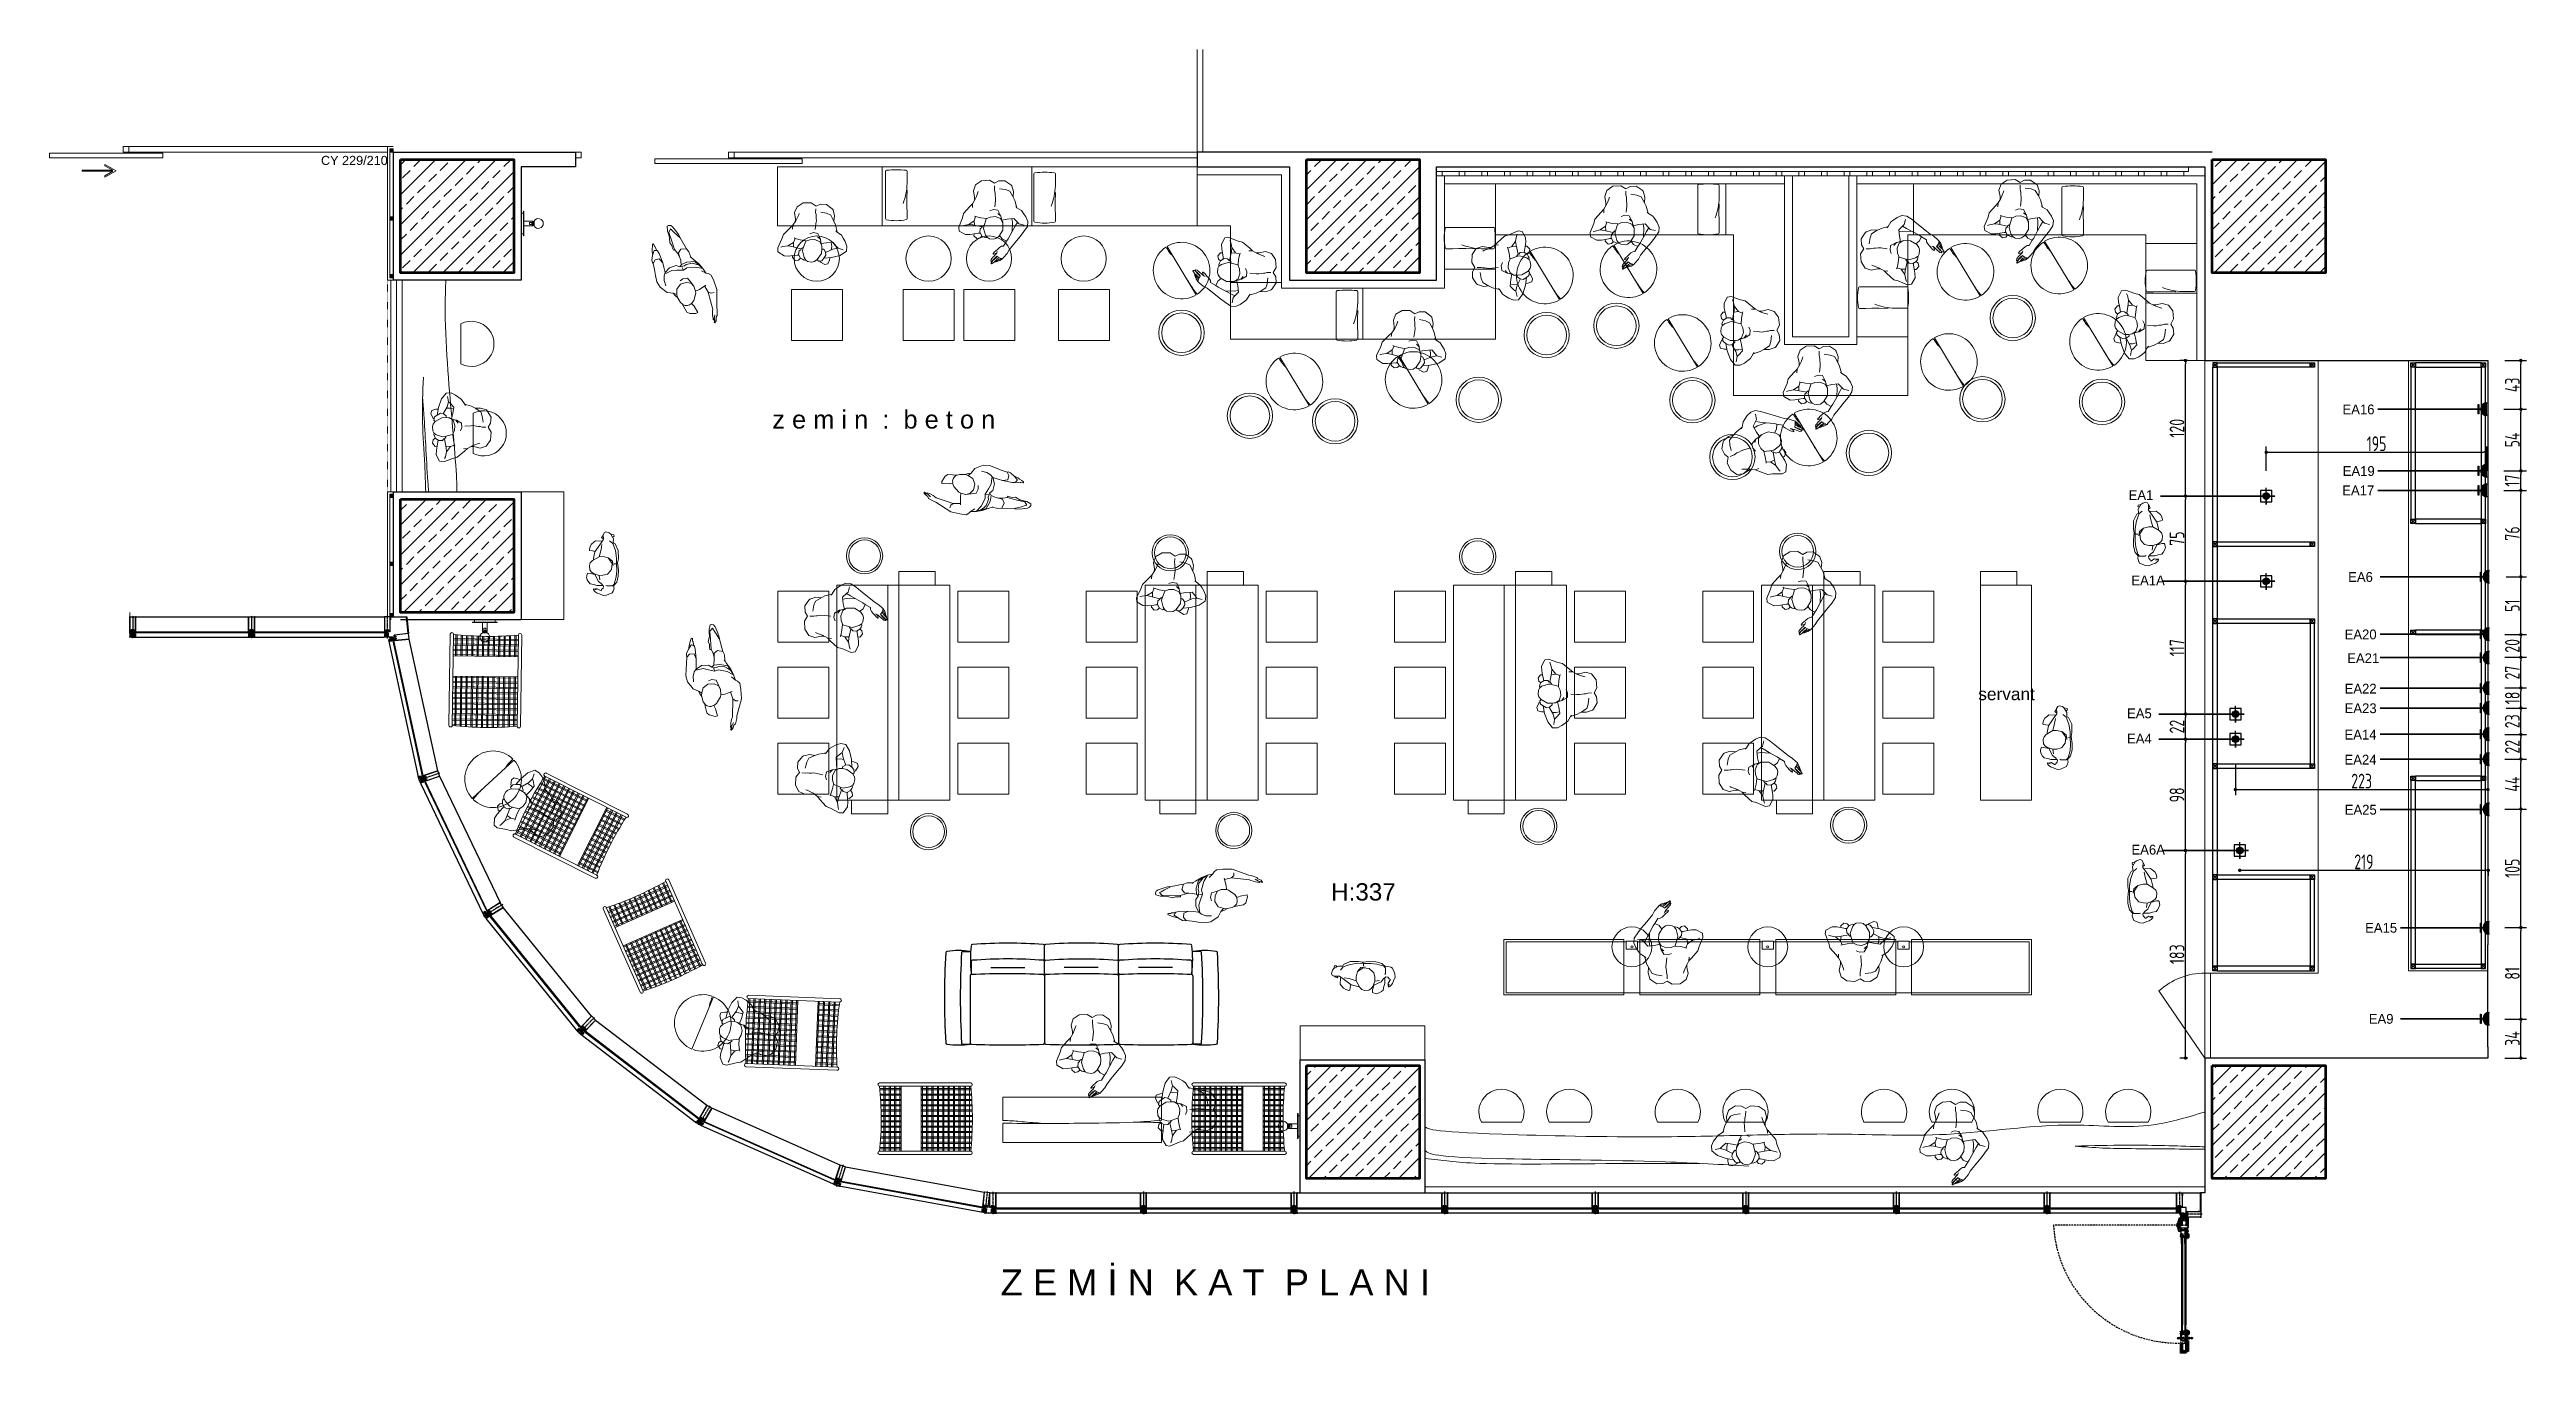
# Model space of a CAD drawing. Header units: millimetres. Extents: x 5429406 to 5440208, y -620941 to -619789.
# Drawn here: x 5435145 to 5437332, y -620941 to -619790 of the extents above; entities that cross this region are included whole.
import ezdxf
from ezdxf import colors
from ezdxf.entities.mleader import LeaderData, LeaderLine
from ezdxf.enums import TextEntityAlignment as Align
from ezdxf.math import Vec2, Vec3

# ---------------------------------------------------------------- set-up
doc = ezdxf.new("R2010")
doc.units = ezdxf.units.MM
doc.header["$LTSCALE"] = 0.05
doc.header["$PDMODE"] = 3
for name, pattern in [('ACAD_ISO03W100', [30, 12, -18]), ('ACAD_ISO04W100', [30, 24, -3, 0, -3]), ('CENTER', [2, 1.25, -0.25, 0.25, -0.25]), ('DASHDOT', [1, 0.5, -0.25, 0, -0.25]), ('HIDDEN', [9.525, 6.35, -3.175])]:
    doc.linetypes.add(name, pattern=pattern)
for name, color, linetype in [('-DWG_ANA', 7, 'Continuous'), ('aksoy_aks', 1, 'ACAD_ISO04W100'), ('aksoy_aksesuar', 31, 'Continuous'), ('aksoy_cam', 4, 'Continuous'), ('aksoy_iz', 8, 'HIDDEN'), ('aksoy_profil', 40, 'Continuous'), ('aksoy_silikon', 1, 'Continuous'), ('BEMASS', 5, 'Continuous'), ('D-Olcu', 8, 'Continuous'), ('DUVAR', 255, 'Continuous'), ('ELEKTRİK', 10, 'Continuous'), ('KONTUR', 7, 'Continuous'), ('Kıtc-002 Çizgi', 7, 'Continuous'), ('Kıtc-040 Detay', 7, 'Continuous'), ('LINEE', 7, 'Continuous'), ('N_D-Tara-Cam', 8, 'Continuous'), ('N_D-Tara-Fitil', 8, 'Continuous'), ('N_D-Tara-Profil', 252, 'Continuous'), ('N_Kes-Profil', 52, 'Continuous'), ('N_Mlz-Cam', 4, 'Continuous'), ('N_Mlz-Fitil', 10, 'Continuous'), ('N_Mlz-Plastik', 172, 'Continuous'), ('N_Mlz-Silikon', 152, 'Continuous'), ('N_Tara-Kompozit', 252, 'Continuous'), ('profil no', 7, 'Continuous')]:
    doc.layers.add(name, color=color, linetype=linetype)
for name, color, linetype, lineweight in [('A-ALÇIPAN', 30, 'Continuous', 30), ('AKS', 8, 'DASHDOT', 20), ('aksoy_bant', 1, 'Continuous', 5), ('ARK_METAL', 252, 'Continuous', 15), ('cephe cam', 152, 'Continuous', 20), ('ELK', 1, 'Continuous', 35), ('f_kolon tarama', 252, 'Continuous', 5), ('f_nitelikli cam', 4, 'Continuous', 9), ('IZ', 7, 'Continuous', 13), ('KOLON', 165, 'Continuous', 60), ('profil hatch', 253, 'Continuous', 0), ('TEFRIS', 251, 'Continuous', 9), ('tefriş', 45, 'Continuous', 18)]:
    doc.layers.add(name, color=color, linetype=linetype, lineweight=lineweight)
doc.layers.add('f_özel_üretim', color=7, linetype='Continuous', lineweight=9, true_color=0xd1c9a3)
doc.layers.add('SD-STATİK', color=7, linetype='HIDDEN', lineweight=0, true_color=0x7d7d7d)
doc.styles.add('12', font='arial.ttf', dxfattribs={"height": 12})
doc.styles.add('DIM', font='dim', dxfattribs={"width": 0.8})
doc.styles.get("Standard").update_dxf_attribs({"font": 'arial.ttf'})
doc.styles.add('T3', font='arial.ttf', dxfattribs={"width": 0.8, "height": 2})
doc.styles.add('TAKSİM', font='GOTHIC.TTF', dxfattribs={"height": 7})
doc.dimstyles.new('mcv100 OLCU', dxfattribs={"dimtxt": 13, "dimasz": 3, "dimexe": 5, "dimexo": 15, "dimgap": 1, "dimtad": 1, "dimdec": 0, "dimzin": 9, "dimtxsty": 'DIM', "dimblk": 'DOT', "dimcen": 2.5, "dimclrd": 256, "dimclre": 256, "dimclrt": 256, "dimadec": 1, "dimazin": 1, "dimtfac": 1, "dimtdec": 0, "dimtmove": 0, "dimatfit": 3, "dimldrblk": 'DOT', "dimfxl": 1, "dimlwd": -1, "dimlwe": -1, "dimarcsym": 0})
pattern_1 = [(45, (5346669.218, -733761.465), (-13.2582521, 13.2582521), []), (45, (5346682.476, -733761.465), (-13.2582521, 13.2582521), [9.375, -4.6875])]
pattern_2 = [(360, (5437409.314006, -618680.728118), (2e-14, 0.03175), [])]
pattern_3 = [(45, (5437094.32057, -621671.28496), (-0.089802561, 0.089802561), []), (135, (5437094.32057, -621671.28496), (-0.089802561, -0.089802561), [])]
pattern_4 = [(45, (5437094.32057, -621719.9814), (-0.089802561, 0.089802561), []), (135, (5437094.32057, -621719.9814), (-0.089802561, -0.089802561), [])]

msp = doc.modelspace()

# ---------------------------------------------------------------- texts
at = {"layer": 'DUVAR', "transparency": 33554541, "attachment_point": 7}
for s, insert, char_height in [('z e m i n  :  b e t o n', (5435782.9, -620124.5), 16.052), ('Z E M İ N  K A T  P L A N I', (5435984.6, -620889.8), 22.932)]:
    msp.add_mtext_dynamic_manual_height_columns(s, width=1669.245, gutter_width=60, heights=[0], dxfattribs=dict(at, insert=insert, char_height=char_height))
at = {"layer": 'ELK', "color": 1, "style": 'TAKSİM'}
for s, p in [('EA16', (5437183.8, -620111.7, -245.2)), ('EA19', (5437184, -620166.1, -245.2)), ('EA17', (5437183.6, -620183.2, -245.2)), ('EA6', (5437185.6, -620259.7, -245.2)), ('EA20', (5437185.7, -620310.4, -245.2)), ('EA21', (5437188, -620331.4, -245.2)), ('EA22', (5437185.7, -620358.3, -245.2)), ('EA23', (5437185.7, -620375.6, -245.2)), ('EA14', (5437185.6, -620398.9, -245.2)), ('EA24', (5437185.6, -620421, -245.2)), ('EA25', (5437185.8, -620465.2, -245.2)), ('EA15', (5437203.8, -620569.5, -245.2)), ('EA9', (5437203.8, -620649.9, -245.2))]:
    msp.add_text(s, height=8.64, dxfattribs=at).set_placement(p, align=Align.CENTER)
for s, p in [('EA1', (5436980.8, -620187.4)), ('EA1A', (5436983.2, -620262.7)), ('EA5', (5436979.4, -620380.1)), ('EA4', (5436979.4, -620402.4)), ('EA6A', (5436983.3, -620500.5))]:
    msp.add_text(s, height=8.64, dxfattribs=at).set_placement(p)
at = {"layer": 'f_nitelikli cam', "transparency": 33554541, "insert": (5435443.3, -619891.6, -245.2), "char_height": 8, "attachment_point": 9}
msp.add_mtext_dynamic_manual_height_columns('CY 229/210', width=114.859, gutter_width=1, heights=[0], dxfattribs=at)
at = {"layer": 'profil hatch', "color": 2, "transparency": 33554541, "char_height": 0.1, "rotation": 270, "style": 'T3'}
for s, insert, attachment_point in [('{\\W1;SC-017 (9087)}', (5437027.2, -620834.3, -69.6), 1), ('{\\W1;341}', (5437028.1, -620819.4, -69.6), 1), ('{\\W1;341}', (5437028.1, -620823.5, -69.6), 1), ('{\\W1;SC-015 (9087)}', (5437032.7, -620831.1, -69.6), 1), ('{\\W1;4036}', (5437033.3, -620821.6, -69.6), 1), ('{\\W1;SC-017 (9087)}', (5437027.2, -620925.5, -245.2), 3), ('{\\W1;341}', (5437028.1, -620936.4, -245.2), 3), ('{\\W1;341}', (5437028.1, -620940.4, -245.2), 3), ('{\\W1;SC-015 (9087)}', (5437032.7, -620928.8, -245.2), 3), ('{\\W1;4036}', (5437033.3, -620938.3, -245.2), 3)]:
    msp.add_mtext(s, dxfattribs=dict(at, insert=insert, attachment_point=attachment_point))
at = {"layer": 'SD-STATİK', "linetype": 'ByBlock', "transparency": 33554541, "insert": (5436276.5, -620541.3), "char_height": 15.29, "attachment_point": 7}
msp.add_mtext_dynamic_manual_height_columns('H:337', width=1669.245, gutter_width=60, heights=[0], dxfattribs=at)
at = {"layer": 'tefriş', "linetype": 'ByBlock', "transparency": 33554541, "insert": (5436848, -620364.3, -245.2), "char_height": 10.92, "attachment_point": 7}
msp.add_mtext_dynamic_manual_height_columns('servant', width=1669.245, gutter_width=60, heights=[0], dxfattribs=at)

# ---------------------------------------------------------------- blocks, each defined once
blk = doc.blocks.new('A$C7E651983')
at = {"layer": 'aksoy_aksesuar'}
for p, q in [((-15, 4), (-15, 0)), ((-10, 5), (-14, 5)), ((-14, 0), (-2, 0)), ((-3, 4), (-9, 4)), ((-9, 4), (-9, 4)), ((-3, 11), (-3, 4)), ((-2, 12), (-2, 12)), ((9, 11), (-2, 11)), ((-2, 11), (-2, 11)), ((-2, 0), (-2, -4)), ((0, -3), (0, 0)), ((0, 0), (8, 0)), ((8, 0), (8, -3)), ((9, -4), (9, 0)), ((10, 12), (10, 12)), ((10, 11), (10, 11)), ((10, 0), (10, 11)), ((10, 0), (10, 0)), ((-1, -4), (0, -4)), ((-1, -4), (-1, -4)), ((1, -3), (0, -3)), ((1, -4), (1, -3)), ((8, -3), (7, -3)), ((7, -3), (7, -4)), ((7, -4), (9, -4)), ((9, -4), (9, -4))]:
    blk.add_line(p, q, dxfattribs=at)
for centre, radius, start, end in [((-14, 4), 0.3, 90, 180), ((-14, 0), 0.3, 180, 270), ((-10, 4), 0.5, 45, 90), ((-2, 11), 0.2, 90, 180), ((-3, 4), 0.2, 270, 0), ((-2, 11), 0.2, 0, 90), ((-2, 11), 0.2, 180, 270), ((-2, 0), 0.2, 0, 90), ((0, 0), 0.2, 90, 180), ((8, 0), 0.2, 0, 90), ((9, 11), 0.2, 270, 0), ((10, 0), 0.2, 90, 180), ((10, 11), 0.2, 0, 90), ((10, 11), 0.2, 90, 180), ((10, 0), 0.2, 270, 0), ((-1, -4), 0.3, 180, 270), ((0, -4), 0.3, 270, 0), ((7, -4), 0.3, 180, 270), ((9, -4), 0.3, 270, 0)]:
    blk.add_arc(centre, radius, start, end, dxfattribs=at)
blk = doc.blocks.new('130luk dusey')
at = {"color": 8}
for p, q in [((-25, 50), (-25, 50)), ((-25, 50), (-25, 50)), ((-25, 50), (-25, 50)), ((-25, 50), (-25, 50)), ((-25, 50), (-25, 50)), ((-25, 50), (-25, 50)), ((-25, 50), (-25, 50)), ((-25, 50), (-25, 50)), ((25, 50), (25, 50)), ((25, 50), (25, 50)), ((25, 50), (25, 50)), ((25, 50), (25, 50))]:
    blk.add_line(p, q, dxfattribs=at)
for points in [[(-32, 179), (-26, 179), (-26, 50), (-11, 50), (-11, 44), (-32, 44)], [(32, 179), (26, 179), (26, 50), (11, 50), (11, 44), (32, 44)]]:
    blk.add_lwpolyline(points, dxfattribs=at)
at = {"color": 1}
for points in [[(-11, 44), (-11, 39), (-32, 39)], [(11, 44), (11, 39), (32, 39)]]:
    blk.add_lwpolyline(points, dxfattribs=at)
at = {"color": 8}
for centre in [(-25, 50), (-25, 50), (25, 50)]:
    blk.add_circle(centre, 0.05, dxfattribs=at)
at = {"layer": 'aksoy_aks'}
blk.add_line((0, 190), (0, -10), dxfattribs=at)
at = {"layer": 'aksoy_bant', "elevation": 0}
for points in [[(-23, 25), (-11, 25), (-11, 26), (-23, 26)], [(-18, 18), (-10, 18), (-10, 19), (-18, 19)], [(18, 18), (10, 18), (10, 19), (18, 19)], [(23, 25), (11, 25), (11, 26), (23, 26)]]:
    blk.add_lwpolyline(points, close=True, dxfattribs=at)
at = {"layer": 'aksoy_cam'}
for points in [[(-32, 39), (-10, 39), (-10, 26), (-26, 26), (-26, 6), (-10, 6), (-10, 0), (-32, 0)], [(32, 39), (10, 39), (10, 26), (26, 26), (26, 6), (10, 6), (10, 0), (32, 0)]]:
    blk.add_lwpolyline(points, dxfattribs=at)
at = {"layer": 'aksoy_silikon', "color": 8}
blk.add_line((-10, 0), (10, 0), dxfattribs=at)
at = {"layer": 'aksoy_silikon'}
blk.add_line((-5, 15), (5, 15), dxfattribs=at)
for centre, radius, start, end in [((20, 9, 0), 30.9, 164.5007, 185.1104), ((0, -50), 50.5, 78.579, 101.421), ((-20, 9, 0), 30.9, 354.8896, 15.4993)]:
    blk.add_arc(centre, radius, start, end, dxfattribs=at)
blk.add_ellipse((0, 10), major_axis=(-10.4, 0), ratio=0.420522, dxfattribs=at)
at = {"layer": 'N_Kes-Profil'}
blk.add_lwpolyline([(-4, 35, -0.267949), (-5, 34), (-5, 34, 0.267949), (-6, 34), (-6, 30, 0.414214), (-5, 30), (-4, 30, 0.198912), (-4, 30), (-3, 30, 0.249568), (-3, 31, 0.414214), (-4, 31), (-4, 31, -0.414214), (-4, 31), (-4, 32), (-2, 34, 0.267949), (-2, 34), (-2, 35), (-2, 35), (-2, 35), (-2, 36), (-2, 37), (-2, 37), (-2, 38), (-2, 38), (-2, 39), (-2, 40), (-2, 40), (-2, 40), (-2, 41), (-2, 41), (-2, 42), (-2, 43), (-2, 43), (-2, 43), (-2, 44), (-2, 45), (-2, 45), (-2, 46, -1.018263), (2, 46), (2, 45), (2, 45), (2, 44), (2, 44), (2, 44), (2, 43), (2, 42), (2, 42), (2, 41), (2, 41), (2, 40), (2, 39), (2, 39), (2, 39), (2, 38), (2, 37), (2, 37), (2, 36), (2, 36), (2, 36), (2, 35), (2, 34), (2, 34), (2, 34), (4, 32), (4, 31, -0.414214), (4, 31), (3, 31, 0.414214), (3, 31, 0.26896), (3, 30), (4, 30, 0.198912), (4, 30), (5, 30, 0.414214), (5, 30), (5, 34, 0.267949), (5, 34), (5, 34, -0.267949), (4, 35), (4, 46, -0.414214), (5, 46), (5, 46, 0.414214), (5, 46), (5, 64, -0.414214), (5, 65), (13, 65, -0.414214), (13, 64), (13, 50, 0.414214), (14, 50), (16, 50, 0.198912), (16, 50), (16, 50, 0.198912), (16, 51, 0.501408), (16, 51), (15, 51, -0.414214), (15, 51), (15, 54, -0.414214), (15, 55), (23, 55, -0.414214), (23, 54), (23, 51, -0.414214), (23, 51), (22, 51, 0.414214), (22, 51, 0.26896), (22, 50), (23, 50, 0.198912), (23, 50), (25, 50, 0.414214), (25, 50), (25, 179, 0.414214), (24, 180), (-24, 180, 0.414214), (-25, 179), (-25, 50, 0.407095), (-25, 50), (-23, 50, 0.198912), (-23, 50), (-22, 50, 0.198912), (-22, 51, 0.501408), (-22, 51), (-23, 51, -0.414214), (-24, 51), (-24, 54, -0.414214), (-23, 55), (-15, 55, -0.414214), (-15, 54), (-15, 51, -0.414214), (-15, 51), (-16, 51, 0.414214), (-17, 51, 0.26896), (-16, 50), (-16, 50, 0.198912), (-16, 50), (-14, 50, 0.414214), (-14, 50), (-14, 64, -0.414214), (-13, 65), (-5, 65, -0.414214), (-5, 64), (-5, 46, 0.702574), (-5, 46, -0.557595), (-4, 46)], format="xyb", close=True, dxfattribs=at)
at = {"layer": 'N_Kes-Profil', "elevation": 0}
for points in [[(-22, 24), (-10, 24), (-10, 25), (-23, 25), (-23, 17), (-10, 17), (-10, 18), (-22, 18)], [(22, 24), (10, 24), (10, 25), (23, 25), (23, 17), (10, 17), (10, 18), (22, 18)]]:
    blk.add_lwpolyline(points, close=True, dxfattribs=at)
at = {"layer": 'N_Mlz-Fitil'}
for points in [[(-14, 40, -0.405243), (-13, 40), (-7, 41, 0.969739), (-7, 42), (-13, 42, -0.405243), (-14, 42), (-14, 49, 0.414214), (-14, 50), (-15, 50), (-16, 49, -0.493145), (-17, 50), (-17, 51, -0.388879), (-16, 51), (-16, 51, 0.63707), (-16, 52), (-17, 53, 0.24542), (-17, 53, -0.08886), (-21, 53, 0.24542), (-21, 53), (-23, 52, 0.63707), (-22, 51), (-22, 51, -0.388879), (-22, 51), (-22, 50, -0.493145), (-22, 49), (-23, 50, 0.065543), (-24, 50), (-25, 50, 0.414214), (-25, 49), (-25, 40), (-25, 39, 0.719515), (-25, 39), (-24, 39), (-22, 39, 0.043809), (-16, 39, 1.011469), (-16, 40, -0.097794), (-21, 40, -0.52267), (-21, 41, -0.386536), (-20, 41, 0.128678), (-16, 40, -0.414214), (-15, 39), (-15, 39, 0.414214), (-15, 39), (-14, 39, 0.414214), (-14, 39)], [(13, 40, 0.405243), (13, 40), (7, 41, -0.969739), (7, 42), (13, 42, 0.405243), (13, 42), (13, 49, -0.414214), (14, 50), (15, 50), (16, 49, 0.493145), (16, 50), (16, 51, 0.388879), (16, 51), (16, 51, -0.63707), (16, 52), (17, 53, -0.24542), (17, 53, 0.08886), (21, 53, -0.24542), (21, 53), (23, 52, -0.63707), (22, 51), (22, 51, 0.388879), (22, 51), (22, 50, 0.493145), (22, 49), (23, 50, -0.065543), (23, 50), (25, 50, -0.414214), (25, 49), (25, 40), (25, 39, -0.719515), (25, 39), (24, 39), (22, 39, -0.043809), (16, 39, -1.011469), (16, 40, 0.097794), (21, 40, 0.52267), (21, 41, 0.386536), (20, 41, -0.128678), (16, 40, 0.414214), (15, 39), (15, 39, -0.414214), (15, 39), (14, 39, -0.414214), (13, 39)]]:
    blk.add_lwpolyline(points, format="xyb", close=True, dxfattribs=at)
at = {"layer": 'aksoy_cam'}
blk.add_blockref('A$C7E651983', (-4, 19), dxfattribs=at)
at = {"layer": 'aksoy_cam', "xscale": -1, "rotation": 359.9999998090411}
blk.add_blockref('A$C7E651983', (4, 19), dxfattribs=at)
blk = doc.blocks.new('SC-113')
blk.add_lwpolyline([(0, 5, 0.85379), (0, 4, -0.380398), (3, 2, -0.630945), (3, 2), (-3, 2, 0.414214), (-4, 2), (-4, 2, 0.414214), (-3, 1), (-3, 1, -0.414214), (-2, 1), (-2, 1), (-3, 1, 0.339454), (-3, 0, 0.267949), (-3, 0), (-2, -1), (2, -1), (3, 0, 0.267949), (3, 0, 0.339454), (3, 1), (2, 1), (2, 1, -0.414214), (3, 1), (4, 1, 0.414214), (4, 2), (4, 2, 0.420163), (0, 5)], format="xyb")
blk = doc.blocks.new('DILLI KILIT+BAREL DISA ACILIR')
at = {"linetype": 'HIDDEN', "lineweight": -3, "ltscale": 5}
for p, q in [((8, -7), (8, -3)), ((15, -13), (15, -3))]:
    blk.add_line(p, q, dxfattribs=at)
at = {"lineweight": -3, "ltscale": 5}
blk.add_line((16, -14), (15, -14), dxfattribs=at)
at = {"layer": 'AKS', "linetype": 'CENTER'}
blk.add_line((11, -19), (11, 45), dxfattribs=at)
at = {"layer": 'IZ', "linetype": 'CENTER', "ltscale": 0.5}
blk.add_line((-49, 27), (94, 27), dxfattribs=at)
at = {"layer": 'IZ', "linetype": 'Continuous', "ltscale": 5}
for p, q in [((-29, 28), (-20, 28)), ((76, 29), (67, 29))]:
    blk.add_line(p, q, dxfattribs=at)
at = {"layer": 'IZ'}
for p, q in [((15, -14), (6, -5)), ((8, -7), (8, -18)), ((8, -18), (15, -18)), ((15, -13), (15, -18))]:
    blk.add_line(p, q, dxfattribs=at)
at = {"layer": 'IZ', "linetype": 'Continuous', "ltscale": 5}
for points in [[(-31, 23), (-31, 32), (-27, 32), (-27, 23)], [(7, 18), (7, 36), (-19, 36), (-19, 18)], [(17, 18), (17, 36), (7, 36), (7, 18)], [(17, 18), (17, 36), (67, 36), (67, 18)], [(77, 23), (77, 32), (74, 32), (74, 23)]]:
    blk.add_lwpolyline(points, close=True, dxfattribs=at)
for points in [[(-26, 25), (-28, 25), (-28, 30), (-20, 30), (-20, 26), (-21, 27), (-21, 25), (-22, 25), (-23, 27), (-23, 25), (-25, 27), (-26, 25)], [(72, 26), (74, 26), (74, 31), (67, 31), (67, 27), (67, 27), (68, 26), (69, 26), (70, 27), (70, 26), (72, 27), (72, 26)]]:
    blk.add_lwpolyline(points, dxfattribs=at)
at = {"layer": 'IZ'}
blk.add_lwpolyline([(0, -3), (0, 0), (23, 0), (23, -3)], close=True, dxfattribs=at)
for points in [[(4, 0), (4, 43), (19, 43), (19, 0)], [(6, -5), (6, -3)], [(7, -3), (7, -6)], [(16, -3), (16, -14), (17, -14), (17, -3)]]:
    blk.add_lwpolyline(points, dxfattribs=at)
at = {"layer": 'IZ', "linetype": 'Continuous', "ltscale": 5}
for centre, radius in [((-37, 27), 8.11), ((-41, 27), 2.47), ((83, 27), 8.11), ((88, 27), 2.47)]:
    blk.add_circle(centre, radius, dxfattribs=at)
blk = doc.blocks.new('_DOT')
at = {"color": 0, "linetype": 'ByBlock'}
blk.add_line((-0.5, 0), (-1, 0), dxfattribs=at)
at = {"linetype": 'ByBlock', "const_width": 0.5}
blk.add_lwpolyline([(-0.25, 0, 1), (0.25, 0, 1)], format="xyb", close=True, dxfattribs=at)
blk = doc.blocks.new('WT70 G 3000')
at = {"layer": 'N_Mlz-Fitil'}
for points in [[(2, 3), (2, 3, -0.517442), (2, 2), (1, 2, -0.415519), (1, 3), (1, 3, 0.666871), (1, 3), (0, 3, 0.198912), (0, 2), (0, -2, 0.198912), (0, -3), (1, -3, 0.666844), (1, -3), (1, -3, -0.413435), (1, -2), (2, -2, -0.517442), (2, -3), (2, -3), (2, -9, 0.334599), (11, -20), (17, -22, 1), (17, -21), (11, -19, -0.316988), (3, -9), (3, -5, -0.414214), (4, -5), (6, -5, 0.175605), (6, -5), (7, -4, 0.5532), (7, -3), (6, -3), (6, -3), (6, -2), (6, -2), (6, -2), (7, -2, 0.662761), (7, -1), (6, -1), (6, -1), (6, -1), (6, 0), (6, 0), (6, 0), (7, 0, 0.676252), (7, 1), (6, 1), (6, 1), (6, 1), (6, 2), (6, 2), (6, 2), (7, 2, 0.6656), (7, 3), (6, 3, -0.454209), (5, 4, 0.006438), (7, 7, 0.096028), (7, 8), (7, 8, 0.785203), (6, 9, -0.128804), (4, 6, -0.173057), (3, 6), (2, 6, 0.414214), (1, 5), (1, 5), (2, 5, -0.414214), (2, 5)], [(1, -1, 0.414024), (2, -2), (3, -2, 0.414227), (3, -1), (3, 1, 0.41406), (3, 2), (2, 2, 0.41401), (1, 1)]]:
    blk.add_lwpolyline(points, format="xyb", close=True, dxfattribs=at)
blk = doc.blocks.new('WT 70 P 1046')
at = {"layer": 'N_Kes-Profil', "lineweight": 60}
blk.add_lwpolyline([(-13, -1), (-14, -1), (-14, 0, -0.414214), (-14, 0), (-1, 0, -0.4142), (0, 0), (0, -23, -0.414227), (0, -24), (-1, -24, -0.19885), (-2, -23), (-2, -23, 0.19885), (-2, -23), (-4, -23), (-4, -25), (-4, -25), (-4, -26), (-4, -27), (-5, -27, -0.414214), (-5, -27), (-5, -23, -0.414161), (-4, -22), (-2, -22, 0.416524), (-1, -21), (-1, -2, 0.408739), (-3, -1), (-11, -1, 0.342409), (-11, -1), (-13, -7), (-13, -14), (-17, -23), (-17, -27, -0.49432), (-17, -28, -0.326592), (-20, -25), (-19, -25, -0.242678), (-19, -25, 0.73865), (-18, -25), (-18, -25), (-18, -23), (-14, -13), (-14, -7)], format="xyb", close=True, dxfattribs=at)
blk = doc.blocks.new('WT70 G 3002')
at = {"layer": 'N_Mlz-Fitil'}
blk.add_lwpolyline([(0, 2), (0, 0), (1, 0, -0.25821), (1, 0, -0.25297), (1, 0), (0, -5, -0.234467), (-1, -5), (-6, -8, 0.269716), (-7, -9), (-7, -21), (-7, -23), (-6, -24), (-4, -26, -0.943988), (-5, -26), (-6, -26), (-6, -25), (-6, -25), (-7, -25), (-7, -24), (-7, -24), (-7, -23), (-8, -23), (-8, -22), (-8, -22), (-8, -21), (-8, -14), (-8, -7, -0.146254), (-8, -6), (-6, -3, -0.255514), (-6, -3), (-5, -3, 0.845331), (-6, -2, -0.362404), (-8, 1), (-8, 6, -0.80698), (-6, 6, 0.26235), (-5, 5), (2, 4, -0.379789), (2, 4), (2, 3, -0.414214), (2, 3), (0, 3, 0.414214), (0, 2)], format="xyb", dxfattribs=at)
for points in [[(-5, 0, -0.612992), (-6, 0, -0.239931), (-7, 2), (-7, 6, -1), (-7, 6), (-7, 5, -0.317837), (-7, 5), (-7, 5, 0.317975), (-5, 3, -0.317975), (-5, 2), (-5, 0)], [(-2, 1, 0.414214), (-3, 2, 0.414214), (-4, 1), (-4, -1, 0.414214), (-3, -2, 0.414214), (-2, -1)]]:
    blk.add_lwpolyline(points, format="xyb", close=True, dxfattribs=at)
blk = doc.blocks.new('SC-816-817-818-819')
at = {"lineweight": -3}
for p, q in [((-61, 1), (-61, -45)), ((-48, 1), (-48, -45)), ((29, 1), (29, -36)), ((42, 1), (42, -36)), ((-61, -45), (-48, -45)), ((29, -36), (42, -36))]:
    blk.add_line(p, q, dxfattribs=at)
for points in [[(-64, 13, -0.606815), (-64, 12), (-65, 10, 1), (-63, 9), (-61, 13), (-23, 20, -0.181694), (-21, 28, 0.674051), (-22, 28), (-24, 28, -0.21175), (-11, 34), (-5, 34, -1), (-5, 8), (-33, 8), (-38, 7, 0.36397), (-39, 6), (-39, 2, -0.414214), (-40, 1), (-66, 1, -0.337113), (-67, 2, -0.120036), (-68, 12, -0.306218), (-67, 12)], [(-67, 15, -0.053783), (-24, 28), (-22, 28, -0.659686), (-22, 27, 0.161906), (-24, 20), (-61, 13), (-63, 9, -0.838981), (-65, 10), (-64, 12, 0.606815), (-64, 13), (-67, 12, -0.557423), (-68, 13, -0.02179), (-67, 14, -0.198584)], [(47, 13, 0.606815), (47, 12), (48, 10, -1), (46, 9), (44, 13), (7, 20, 0.181694), (5, 28, -0.674051), (5, 28), (8, 28, 0.177904), (-3, 34, 1.069261), (-5, 8), (16, 8), (22, 7, -0.36397), (23, 6), (23, 2, 0.414214), (24, 1), (50, 1, 0.337113), (51, 2, 0.120036), (51, 12, 0.306218), (51, 12)], [(-10, 14, 0.309943), (-10, 14, -0.078824), (-11, 16, 0.309943), (-12, 16, -0.874938), (-13, 19, 0.309943), (-13, 20, -0.078824), (-13, 22, 0.309943), (-13, 23, -0.874938), (-12, 25, 0.309943), (-11, 26, -0.078824), (-10, 27, 0.309943), (-10, 28, -0.874938), (-7, 29, 0.309943), (-6, 29, -0.078824), (-4, 29, 0.309943), (-3, 29, -0.874938), (0, 28, 0.309943), (0, 27, -0.078824), (1, 26, 0.309943), (2, 25, -0.874938), (3, 23, 0.309943), (3, 22, -0.078824), (3, 20, 0.309943), (3, 19, -0.874938), (2, 16, 0.309943), (1, 16, -0.078824), (0, 14, 0.309943), (0, 14, -0.874938), (-3, 13, 0.309943), (-4, 13, -0.078824), (-6, 13, 0.309943), (-7, 13, -0.874938)], [(50, 15, 0.053783), (8, 28), (6, 28, 0.659686), (5, 27, -0.161906), (8, 20), (45, 13), (47, 9, 0.838981), (48, 10), (47, 12, -0.606815), (47, 13), (51, 12, 0.557423), (51, 13, 0.02179), (51, 14, 0.198584)], [(-54, -48), (-55, -49), (-55, -48), (-58, -48, -0.541541), (-58, -48), (-57, -46, 0.541541), (-58, -46), (-62, -46, 0.414214), (-62, -46), (-62, -57, 0.414214), (-61, -58), (-48, -58, 0.414214), (-47, -57), (-47, -46, 0.414214), (-47, -46), (-51, -46, 0.541541), (-52, -46), (-51, -48, -0.541541), (-51, -48)], [(36, -40), (36, -41), (35, -40), (32, -40, -0.541541), (32, -39), (33, -38, 0.541541), (32, -37), (28, -37, 0.414214), (28, -38), (28, -48, 0.414214), (29, -49), (42, -49, 0.414214), (43, -48), (43, -38, 0.414214), (43, -37), (39, -37, 0.541541), (38, -38), (39, -39, -0.541541), (39, -40)]]:
    blk.add_lwpolyline(points, format="xyb", close=True, dxfattribs=at)
blk.add_lwpolyline([(0, 14, -0.309943), (0, 14, 0.078824), (1, 16, -0.309943), (2, 16, 0.874938), (3, 19, -0.309943), (3, 20, 0.078824), (3, 22, -0.309943), (3, 23, 0.874938), (2, 25, -0.309943), (1, 26, 0.078824), (0, 27, -0.309943), (0, 28, 0.874938), (-3, 29, -0.309943), (-4, 29, 0.078824), (-6, 29, -0.309943), (-7, 29, 0.874938), (-10, 28, -0.309943), (-10, 27, 0.078824), (-11, 26, -0.309943), (-12, 25, 0.874938), (-13, 23, -0.309943), (-13, 22, 0.078824), (-13, 20, -0.309943), (-13, 19, 0.874938), (-12, 16, -0.309943), (-11, 16, 0.078824), (-10, 14, -0.309943), (-10, 14, 0.874938), (-7, 13, -0.309943), (-6, 13, 0.078824), (-4, 13, -0.309943), (-3, 13, 0.874938)], format="xyb", close=True)
blk.add_circle((2, 22), 0.353)
at = {"layer": 'AKS', "linetype": 'CENTER', "ltscale": 0.25}
for p, q in [((-55, 1), (-55, -58)), ((-20, 21), (10, 21)), ((10, 21), (-20, 21)), ((-5, 36), (-5, 6)), ((-5, 36), (-5, 6)), ((36, 1), (36, -43)), ((36, 1), (36, -43))]:
    blk.add_line(p, q, dxfattribs=at)
at = {"style": '12'}
blk.add_text('R', height=0.357, dxfattribs=at).set_placement((2, 22))
at = {"insert": (-12, 22), "char_height": 2.7, "width": 17.45, "attachment_point": 1, "style": '12'}
blk.add_mtext('{\\fHandelGotDLig|b0|i0|c162|p34;\\T1.1;SARAY}', dxfattribs=at)
blk = doc.blocks.new('FS-50-G-2200')
at = {"layer": 'N_Tara-Kompozit'}
h = blk.add_hatch(color=256, dxfattribs=at)
edge = h.paths.add_edge_path(flags=16)
edge.add_line((3, -6), (3, -6))
edge.add_arc((3, -6), 0.5, 0, 90, ccw=False)
edge.add_line((4, -6), (4, -8))
edge.add_arc((3, -8), 0.5, -90, 0, ccw=False)
edge.add_line((3, -8), (2, -8))
edge.add_arc((2, -8), 0.5, 162.8098, 270, ccw=False)
edge.add_line((1, -8), (2, -6))
edge.add_arc((3, -6), 0.5, 90, 162.8098, ccw=False)
edge = h.paths.add_edge_path(flags=16)
edge.add_arc((0, 10), 11.1, 264.8083, 275.1917, ccw=False)
edge.add_arc((-1, -1), 0.5, 84.8083, 180)
edge.add_line((-2, -1), (-2, -3))
edge.add_line((-2, -3), (-1, -5))
edge.add_arc((0, -5), 0.6, 205, 335)
edge.add_line((1, -5), (2, -3))
edge.add_line((2, -3), (2, -1))
edge.add_arc((1, -1), 0.5, 0, 95.1917)
edge = h.paths.add_edge_path(flags=16)
edge.add_line((-3, -6), (-3, -6))
edge.add_arc((-3, -6), 0.5, 90, 180)
edge.add_line((-4, -6), (-4, -8))
edge.add_arc((-3, -8), 0.5, 180, 270)
edge.add_line((-3, -8), (-2, -8))
edge.add_arc((-2, -8), 0.5, 270, 377.1902)
edge.add_line((-1, -8), (-2, -6))
edge.add_arc((-3, -6), 0.5, 17.1902, 90)
edge = h.paths.add_edge_path()
edge.add_line((3, -2), (3, -2))
edge.add_arc((3, -2), 0.2, 95, 180)
edge.add_line((3, -2), (3, -3))
edge.add_arc((3, -3), 0.3, 180, 285)
edge.add_line((3, -4), (4, -3))
edge.add_arc((4, -4), 0.3, 90, 105, ccw=False)
edge.add_line((4, -3), (5, -3))
edge.add_arc((5, -4), 0.3, 0, 90, ccw=False)
edge.add_line((6, -4), (6, -11))
edge.add_line((6, -11), (6, -12))
edge.add_arc((6, -12), 0.2, -113.4755, 29.4668, ccw=False)
edge.add_line((6, -12), (5, -12))
edge.add_line((5, -12), (3, -12))
edge.add_arc((-3, 28), 39.9, 269.1326, 279.1665, ccw=False)
edge.add_arc((-4, -12), 0.5, 90.8665, 272.1732, ccw=False)
edge.add_arc((-3, 2), 13.7, 265.8473, 288.189)
edge.add_arc((1, -10), 0.2, 287.9981, 398.3771)
edge.add_arc((1, -11), 0.5, 38.3771, 122.9103)
edge.add_arc((-3, -2), 9.26, 265.9942, 295.3238, ccw=False)
edge.add_arc((-4, -12), 0.6, 90, 180)
edge.add_line((-4, -12), (-4, -12))
edge.add_arc((-5, -12), 0.3, -90, 0, ccw=False)
edge.add_line((-5, -12), (-5, -12))
edge.add_arc((-5, -12), 0.3, 180, 270, ccw=False)
edge.add_line((-6, -12), (-6, -11))
edge.add_arc((-6, -11), 0.5, 360, 448.2397)
edge.add_line((-6, -11), (-12, -11))
edge.add_arc((-12, -10), 0.5, 91.7603, 268.2397, ccw=False)
edge.add_line((-12, -10), (-6, -9))
edge.add_arc((-6, -9), 0.5, 271.7603, 360)
edge.add_line((-6, -9), (-6, -4))
edge.add_arc((-5, -4), 0.3, 90, 180, ccw=False)
edge.add_line((-5, -3), (-4, -3))
edge.add_line((-4, -3), (-3, -4))
edge.add_arc((-3, -3), 0.3, 255, 360)
edge.add_line((-3, -3), (-3, -2))
edge.add_arc((-3, -2), 0.2, 360, 445)
edge.add_line((-3, -2), (-3, -2))
edge.add_arc((-3, -1), 0.3, 135, 265, ccw=False)
edge.add_line((-3, -1), (-2, 0))
edge.add_arc((-2, 0), 0.5, 79.844, 135, ccw=False)
edge.add_arc((0, 10), 10, 259.844, 280.156)
edge.add_arc((2, 0), 0.5, 45, 100.156, ccw=False)
edge.add_line((2, 0), (3, -1))
edge.add_arc((3, -1), 0.3, -85, 45, ccw=False)
at = {"layer": 'N_Mlz-Fitil'}
for points in [[(3, -2), (3, -2, 0.388879), (3, -2), (3, -3, 0.493145), (3, -4), (4, -3, -0.065543), (4, -3), (5, -3, -0.414214), (6, -4), (6, -11), (6, -12, -0.719515), (6, -12), (5, -12), (3, -12, -0.043809), (-4, -12, -1.011469), (-4, -11, 0.097794), (2, -11, 0.52267), (2, -10, 0.386536), (1, -10, -0.128678), (-4, -11, 0.414214), (-4, -12), (-4, -12, -0.414214), (-5, -12), (-5, -12, -0.414214), (-6, -12), (-6, -11, 0.405243), (-6, -11), (-12, -11, -0.969739), (-12, -10), (-6, -9, 0.405243), (-6, -9), (-6, -4, -0.414214), (-5, -3), (-4, -3), (-3, -4, 0.493145), (-3, -3), (-3, -2, 0.388879), (-3, -2), (-3, -2, -0.63707), (-3, -1), (-2, 0, -0.24542), (-2, 0, 0.08886), (2, 0, -0.24542), (2, 0), (3, -1, -0.63707)], [(-3, -6), (-3, -6, 0.414214), (-4, -6), (-4, -8, 0.414214), (-3, -8), (-2, -8, 0.505083), (-1, -8), (-2, -6, 0.32883)], [(1, -1, -0.045337), (-1, -1, 0.441009), (-2, -1), (-2, -3), (-1, -5, 0.63707), (1, -5), (2, -3), (2, -1, 0.441009)], [(3, -6), (3, -6, -0.414214), (4, -6), (4, -8, -0.414214), (3, -8), (2, -8, -0.505083), (1, -8), (2, -6, -0.32883)]]:
    blk.add_lwpolyline(points, format="xyb", close=True, dxfattribs=at)
blk = doc.blocks.new('A$C1CF42471')
at = {"layer": 'aksoy_bant', "elevation": 0}
for points in [[(16, -9), (5, -13), (5, -12), (16, -8)], [(14, -18), (6, -20), (6, -19), (13, -17)]]:
    blk.add_lwpolyline(points, close=True, dxfattribs=at)
at = {"layer": 'aksoy_cam'}
blk.add_lwpolyline([(21, 7), (0, 0), (4, -12), (20, -7), (25, -26), (10, -31), (11, -37), (33, -30)], dxfattribs=at)
at = {"layer": 'N_Kes-Profil', "elevation": 0}
blk.add_lwpolyline([(16, -11), (4, -14), (4, -13), (16, -9), (19, -17), (6, -21), (6, -20), (18, -16)], close=True, dxfattribs=at)
at = {"layer": 'aksoy_cam', "extrusion": (0, 0, -1), "zscale": -0.9999999999999998, "rotation": 342.8183150884626}
blk.add_blockref('A$C7E651983', (0, -21), dxfattribs=at)
blk = doc.blocks.new('kutu')
for points in [[(10262.5, 16668.8), (10265.5, 16668.8), (10265.5, 16665.8), (10262.5, 16665.8)], [(10262.7, 16668.6), (10265.3, 16668.6), (10265.3, 16666), (10262.7, 16666)]]:
    blk.add_lwpolyline(points, close=True)
for points in [[(10262.7, 16668.6), (10265.3, 16666)], [(10262.7, 16666), (10265.3, 16668.6)]]:
    blk.add_lwpolyline(points)
blk = doc.blocks.new('*U31')
for points in [[(-50.3, -13.7), (-45.3, -13.7), (-45.3, -8.7), (-50.3, -8.7)], [(89.7, -13.7), (84.7, -13.7), (84.7, -8.7), (89.7, -8.7)]]:
    blk.add_lwpolyline(points)
blk.add_lwpolyline([(149.7, -7.7), (19.7, -7.7), (19.7, -3.7), (149.7, -3.7)], close=True)
blk = doc.blocks.new('A$C6E062FC4')
for p, q in [((8.6, 113.2), (3, 103.2)), ((8.1, 110.3), (4.2, 103.2)), ((8.1, 83.2), (8.1, 110.3)), ((8.6, 113.2), (14.1, 103.2)), ((9.1, 110.3), (13, 103.2)), ((9.1, 83.2), (9.1, 110.3)), ((3, 103.2), (4.2, 103.2)), ((13, 103.2), (14.1, 103.2)), ((9.1, 83.2), (8.1, 83.2))]:
    blk.add_line(p, q)
blk = doc.blocks.new('ADSAFDF')
for p, q in [((21208.1, -21279.5), (21208.2, -21278.1)), ((21211.9, -21281.4), (21208.1, -21279.5)), ((21208.2, -21278.1), (21209.1, -21276.5)), ((21209.1, -21276.5), (21211, -21275.7)), ((21211, -21275.7), (21215.5, -21274.9)), ((21213.2, -21277.8), (21211.6, -21278.1)), ((21211.6, -21278.1), (21213.6, -21281)), ((21214.4, -21281.8), (21211.9, -21281.4)), ((21216.4, -21276.6), (21213.2, -21277.8)), ((21213.6, -21281), (21220.8, -21282.2)), ((21218.2, -21282.7), (21214.4, -21281.8)), ((21215.5, -21274.9), (21219.5, -21274.3)), ((21222.7, -21274.6), (21216.4, -21276.6)), ((21222.1, -21284.7), (21218.2, -21282.7)), ((21219.5, -21274.3), (21222.2, -21274.4)), ((21220.8, -21282.2), (21229.2, -21283.9)), ((21225, -21284.4), (21222.1, -21284.7)), ((21233.7, -21274.4), (21222.7, -21274.6)), ((21227.4, -21284.8), (21225, -21284.4)), ((21229.3, -21285.1), (21227.4, -21284.8)), ((21229.2, -21283.9), (21233.4, -21283.2)), ((21229.5, -21283.9), (21229.3, -21285.1)), ((21231.7, -21278.8), (21233.7, -21274.4)), ((21233.5, -21282.2), (21231.7, -21278.8)), ((21233.4, -21283.2), (21237, -21283.1)), ((21237, -21283.1), (21233.5, -21282.2)), ((21233.7, -21274.4), (21237.1, -21273.8)), ((21233.7, -21274.4), (21233.7, -21274.4)), ((21240.2, -21283.8), (21237, -21283.1)), ((21237.1, -21273.8), (21242.1, -21274.7)), ((21242, -21284.6), (21240.2, -21283.8)), ((21242.6, -21274.4), (21241.7, -21275.1)), ((21242, -21284.6), (21243.7, -21285.1)), ((21244.8, -21273.7), (21242.6, -21274.4)), ((21243.7, -21285.1), (21244.3, -21279.8)), ((21243.7, -21285.1), (21244.9, -21287.2)), ((21244.3, -21279.8), (21247.3, -21273.4)), ((21250.7, -21271.4), (21244.8, -21273.7)), ((21246.1, -21283.3), (21244.9, -21287.2)), ((21247.4, -21276), (21245.7, -21281.4)), ((21245.7, -21281.4), (21246.1, -21283.3)), ((21247.3, -21273.4), (21256.1, -21270.2)), ((21249.6, -21273.9), (21247.4, -21276)), ((21251.9, -21275.1), (21248.7, -21282.2)), ((21248.7, -21282.2), (21248.9, -21285.9)), ((21251.9, -21271.8), (21249.6, -21273.9)), ((21256.1, -21270.2), (21250.7, -21271.4)), ((21256.1, -21270.2), (21251.9, -21271.8)), ((21256.1, -21270.2), (21251.9, -21275.1)), ((21261.2, -21269.8), (21256.1, -21270.2)), ((21256.1, -21270.2), (21256.1, -21270.2)), ((21257.3, -21272.4), (21261, -21269.8)), ((21261, -21269.8), (21262.3, -21268.4)), ((21265.9, -21284.8), (21261.1, -21285.6)), ((21262.3, -21268.4), (21264.7, -21266.8)), ((21262.4, -21285.6), (21265.9, -21284.8)), ((21264.7, -21266.8), (21270.4, -21267.2)), ((21265.9, -21284.8), (21270.4, -21285.6)), ((21270.1, -21275.2), (21270.7, -21282)), ((21276.6, -21276.2), (21270.1, -21276.5)), ((21270.4, -21267.2), (21278.3, -21268.6)), ((21270.7, -21282), (21270.4, -21285.6)), ((21278.8, -21274.4), (21276.6, -21276.2)), ((21292, -21280.4), (21276.6, -21276.2)), ((21278.3, -21268.6), (21292.1, -21276.4)), ((21279.4, -21272), (21278.8, -21274.4)), ((21293.1, -21281.2), (21292, -21280.4)), ((21292.1, -21276.4), (21294.1, -21277.1)), ((21294.9, -21282.3), (21293.1, -21281.2)), ((21294.1, -21277.1), (21298.6, -21279.4)), ((21296.8, -21283.2), (21294.9, -21282.3)), ((21298.5, -21283.7), (21296.8, -21283.2)), ((21297, -21280.9), (21299.5, -21283)), ((21300, -21284.3), (21298.5, -21283.7)), ((21298.6, -21279.4), (21299.3, -21280.9)), ((21301, -21283.4), (21298.9, -21282.7)), ((21299.3, -21280.9), (21302, -21282.6)), ((21299.5, -21283), (21300.9, -21283.8)), ((21300.9, -21283.8), (21300, -21284.3)), ((21302.6, -21284.8), (21301, -21283.4)), ((21302, -21282.6), (21303, -21284.4)), ((21303, -21284.4), (21302.6, -21284.8)), ((21215.7, -21297.9), (21216.4, -21297.7)), ((21215.8, -21298.6), (21215.7, -21297.9)), ((21217.4, -21299.6), (21215.8, -21298.6)), ((21216.4, -21297.7), (21218.3, -21298.1)), ((21219.3, -21300.9), (21217.4, -21299.6)), ((21218.3, -21298.1), (21218.7, -21297.6)), ((21218.7, -21297.6), (21222.1, -21298)), ((21220.4, -21301.5), (21219.3, -21300.9)), ((21223.3, -21302.8), (21220.4, -21301.5)), ((21221.9, -21298.8), (21221.2, -21300)), ((21221.2, -21300), (21224.3, -21303.3)), ((21223, -21297.6), (21221.9, -21298.8)), ((21222.1, -21298), (21223, -21297.6)), ((21225.8, -21297.5), (21223, -21297.6)), ((21224.3, -21303.3), (21227.6, -21305.8)), ((21234.4, -21298.8), (21225.8, -21297.5)), ((21227.6, -21305.8), (21229.7, -21306.6)), ((21228.9, -21303.4), (21229.7, -21299.6)), ((21230.7, -21306.5), (21228.9, -21303.4)), ((21229.7, -21299.6), (21234.4, -21298.8)), ((21229.7, -21306.6), (21230.7, -21306.5)), ((21235.9, -21307.9), (21230.7, -21306.5)), ((21234.4, -21298.8), (21238.1, -21299.8)), ((21238.1, -21299.8), (21243, -21301.1)), ((21242.3, -21289.6), (21241.2, -21295.6)), ((21241.2, -21295.6), (21243, -21301.1)), ((21244.9, -21287.2), (21242.3, -21289.6)), ((21243, -21301.1), (21245.1, -21303.3)), ((21243.9, -21300.2), (21243.7, -21301.5)), ((21244.1, -21295), (21243.9, -21300.2)), ((21246.3, -21290.7), (21244.1, -21295)), ((21245.1, -21303.3), (21248.5, -21305.2)), ((21248.9, -21285.9), (21246.2, -21285.8)), ((21248.9, -21285.9), (21246.3, -21290.7)), ((21248.5, -21305.2), (21253.4, -21306.1)), ((21256.9, -21286.3), (21255.3, -21290)), ((21255.3, -21290), (21255.7, -21293.1)), ((21261.1, -21285.6), (21256.9, -21286.3)), ((21258.6, -21294.3), (21259.6, -21289)), ((21260.7, -21299.2), (21258.6, -21294.3)), ((21262.4, -21303.8), (21259.2, -21308)), ((21259.6, -21289), (21262.4, -21285.6)), ((21264.5, -21301.3), (21260.7, -21299.2)), ((21265, -21301.5), (21262.4, -21303.8)), ((21265, -21303.4), (21262.4, -21303.8)), ((21267, -21302.2), (21264.5, -21301.3)), ((21267.8, -21302.2), (21265, -21303.4)), ((21272.7, -21302.1), (21267, -21302.2)), ((21270.4, -21285.6), (21272.2, -21286.3)), ((21270.4, -21285.6), (21272.2, -21286.3)), ((21272.2, -21286.3), (21276.9, -21291.1)), ((21274.5, -21301.4), (21272.7, -21302.1)), ((21274.5, -21301.4), (21275.4, -21301.1)), ((21274.5, -21301.4), (21282.9, -21301.4)), ((21275.4, -21301.1), (21276.9, -21299.7)), ((21276.9, -21291.1), (21278.2, -21294)), ((21276.9, -21299.7), (21278, -21297.9)), ((21278, -21297.9), (21278.3, -21296.2)), ((21281.3, -21293.2), (21278.2, -21294)), ((21278.2, -21294), (21278.2, -21295)), ((21278.3, -21296.2), (21278.2, -21295)), ((21287.8, -21293.1), (21281.3, -21293.2)), ((21282.9, -21301.4), (21285.2, -21299.8)), ((21285.2, -21299.8), (21287.8, -21295)), ((21287.8, -21295), (21287.8, -21293.1)), ((21241, -21309.7), (21235.9, -21307.9)), ((21246.5, -21311.4), (21241, -21309.7)), ((21252.1, -21311.3), (21246.5, -21311.4)), ((21259.2, -21308), (21252.1, -21311.3))]:
    blk.add_line(p, q)
blk = doc.blocks.new('insanplanoturan2')
for p, q in [((-4.3, 28), (-8.1, 30.2)), ((-1.5, 25.7), (-5.3, 20.4)), ((-3.6, 26.9), (-4.3, 28)), ((1.1, 27.4), (-1.5, 25.7)), ((3.3, 27.8), (1.1, 27.4)), ((7, 27.1), (3.3, 27.8)), ((8.6, 26), (7, 27.1)), ((10.1, 23.6), (8.6, 26)), ((10.2, 25.9), (9.3, 25.7)), ((9.3, 25.7), (9.6, 24.5)), ((11.4, 17.6), (10.1, 23.6)), ((11.6, 25.2), (10.2, 25.9)), ((13.4, 24.1), (11.6, 25.2)), ((13.2, 24.2), (15, 25.8)), ((15, 20.9), (13.4, 24.1)), ((15, 25.8), (17.9, 26.1)), ((17.9, 26.1), (20.4, 23.5)), ((23.7, 22.2), (20.1, 21.8)), ((20.4, 23.5), (20.2, 21.8)), ((27.8, 21.9), (23.7, 22.2)), ((33.1, 18.4), (27.8, 21.9)), ((-27.3, 18.7), (-27.9, 14.4)), ((-27.9, 14.4), (-26.5, 10.2)), ((-27.3, 18.7), (-27.3, 18.7)), ((-26.5, 10.2), (-24.7, 7)), ((-24.7, 7), (-23.1, 4.5)), ((-20, 15.9), (-24.5, 17.3)), ((-23.1, 4.5), (-19.4, 1.7)), ((-18.8, 14.3), (-20, 15.9)), ((-19.4, 1.7), (-18.3, 0.6)), ((-19.3, 1.6), (-18, -4.7)), ((-15.7, 10.7), (-18.8, 14.3)), ((-15.7, 10.7), (-9.9, 11)), ((-14, 17.3), (-14.4, 14.2)), ((-14.4, 14.2), (-14.1, 10.9)), ((-9.9, 11), (-5.1, 11.6)), ((-5.3, 20.4), (-5.8, 16.4)), ((-5.8, 16.4), (-5.8, 13.5)), ((-5.8, 14.5), (-5.5, 12.7)), ((-5.8, 13.5), (-4.1, 10.1)), ((-5.5, 12.7), (-4.9, 10.3)), ((-4.9, 10.3), (-4.5, 7.8)), ((-4.5, 7.8), (-2.1, 5.5)), ((-4.5, 7.8), (-4.5, 7.3)), ((-4.5, 7.3), (-2.4, 2.5)), ((-4.1, 10.1), (0.4, 8)), ((-2.4, 2.5), (1.6, 1.8)), ((0.4, 8), (4.7, 8.1)), ((1.6, 1.8), (4.6, 2.7)), ((4.7, 8.1), (8.4, 9.4)), ((8.3, 9.1), (13.3, 8.1)), ((8.4, 9.4), (11, 16.1)), ((11.4, 15), (10.6, 15.2)), ((11, 16.1), (11.4, 17.6)), ((11.4, 15), (12.6, 15.8)), ((12.6, 15.8), (13, 16.7)), ((12.9, 16.1), (20.7, 13.9)), ((13, 16.7), (14.5, 17.8)), ((13.3, 8.1), (17.6, 6.8)), ((14.5, 17.8), (15, 20.9)), ((16.3, 21.5), (14.7, 21.5)), ((15, 20.9), (15, 20.9)), ((20.1, 21.8), (16.3, 21.5)), ((17.6, 6.8), (19.3, 10.2)), ((17.6, 6.8), (18.6, 6.3)), ((19.3, 14.3), (19.3, 10.2)), ((19.3, 10.2), (24.2, 13.1)), ((20.7, 13.9), (24.2, 13.1)), ((22, -2.6), (28, 3.2)), ((24.2, 13.1), (28.6, 13.7)), ((28, 3.2), (29.4, 7)), ((28.6, 13.7), (30.4, 14.2)), ((29.4, 7), (33.3, 14.9)), ((33.3, 14.9), (33.1, 18.4)), ((-18, -4.7), (-16.2, -9.1)), ((-16.6, -8.2), (-17.3, -12.8)), ((-17.3, -12.8), (-16.1, -18.2)), ((-16.2, -9.1), (-14, -13.4)), ((-16.1, -18.2), (-15.3, -19.1)), ((-15.3, -19.1), (-10.3, -23)), ((-14, -13.4), (-10.4, -15.1)), ((-10.4, -15.1), (-5.2, -16.3)), ((-5, -23.1), (-1.2, -21.4)), ((-0.8, -6.1), (-1.2, -8.6)), ((-1.2, -8.6), (-1, -10.8)), ((-1.2, -21.4), (3.1, -24.4)), ((-1, -10.8), (-1, -12.7)), ((-1, -12.7), (-1, -14.1)), ((-1, -14.1), (-0.7, -15.8)), ((-0.7, -15.8), (-1, -19.2)), ((0.1, -0.8), (-0.8, -6.1)), ((10.1, -24.5), (15.7, -21.3)), ((14.2, -14.2), (13.8, -15.3)), ((15.6, -11.1), (14.2, -14.2)), ((16.8, -8.8), (15.6, -11.1)), ((15.7, -21.3), (17.9, -16.1)), ((19.5, -4.9), (16.8, -8.8)), ((17.2, -10.3), (17.5, -7.8)), ((17.9, -16.1), (17.2, -10.3)), ((20, -1.6), (19.5, -4.9)), ((19.5, -4.9), (22, -2.6)), ((-10.3, -23), (-5, -23.1)), ((3.1, -24.4), (10.1, -24.5))]:
    blk.add_line(p, q)
for points in [[(-27.3, 18.7), (-21.8, 22.3), (-14.1, 24.1), (-7.3, 24.6)], [(-8.1, 30.2), (-10.9, 29.7), (-12.2, 26.3), (-12.6, 24.2)], [(-1.5, 25.7), (-2.5, 27), (-5.4, 26.7), (-7.3, 24.6), (-9.2, 21.9), (-8.9, 19.2), (-7.3, 16.5), (-5.8, 16.4)], [(-20, 15.9), (-15.5, 16.7), (-9.5, 19.1), (-8.9, 19.2)]]:
    blk.add_lwpolyline(points)
blk = doc.blocks.new('xccxc')
at = {"rotation": 180}
blk.add_blockref('insanplanoturan2', (220488.9, -31825.1), dxfattribs=at)
blk = doc.blocks.new('dada')
for p, q in [((219973.4, -31806.9), (219967.8, -31810.1)), ((219980.5, -31807), (219973.4, -31806.9)), ((219984.7, -31810), (219980.5, -31807)), ((219961.5, -31828.8), (219955.5, -31834.6)), ((219964.1, -31826.5), (219961.5, -31828.8)), ((219963.6, -31829.8), (219964.1, -31826.5)), ((219964.1, -31826.5), (219966.7, -31822.6)), ((219967.8, -31810.1), (219965.6, -31815.3)), ((219965.6, -31815.3), (219966.3, -31821)), ((219966.3, -31821), (219966.1, -31823.5)), ((219966.7, -31822.6), (219967.9, -31820.3)), ((219967.9, -31820.3), (219969.4, -31817.1)), ((219969.4, -31817.1), (219969.8, -31816.1)), ((219983.4, -31830.6), (219984.4, -31825.3)), ((219984.3, -31815.6), (219984.6, -31812.1)), ((219984.6, -31817.3), (219984.3, -31815.6)), ((219984.4, -31825.3), (219984.7, -31822.8)), ((219984.6, -31818.7), (219984.6, -31817.3)), ((219984.6, -31820.5), (219984.6, -31818.7)), ((219984.7, -31822.8), (219984.6, -31820.5)), ((219988.6, -31808.2), (219984.7, -31810)), ((219993.9, -31808.4), (219988.6, -31808.2)), ((219994, -31816.3), (219988.8, -31815.1)), ((219998.9, -31812.3), (219993.9, -31808.4)), ((219997.6, -31817.9), (219994, -31816.3)), ((219999.7, -31822.2), (219997.6, -31817.9)), ((219999.7, -31813.2), (219998.9, -31812.3)), ((220000.9, -31818.5), (219999.7, -31813.2)), ((220001.6, -31826.6), (219999.7, -31822.2)), ((220000.2, -31823.1), (220000.9, -31818.5)), ((220002.8, -31833), (220001.6, -31826.6)), ((219954.2, -31838.4), (219950.3, -31846.2)), ((219950.3, -31846.2), (219950.4, -31849.8)), ((219950.4, -31849.8), (219955.8, -31853.3)), ((219954.9, -31845.1), (219953.1, -31845.6)), ((219955.5, -31834.6), (219954.2, -31838.4)), ((219959.4, -31844.5), (219954.9, -31845.1)), ((219964.3, -31841.6), (219959.4, -31844.5)), ((219962.8, -31845.2), (219959.4, -31844.5)), ((219970.6, -31847.5), (219962.8, -31845.2)), ((219964.2, -31845.6), (219964.3, -31841.6)), ((219965.9, -31838.1), (219964.3, -31841.6)), ((219965.9, -31838.1), (219965, -31837.7)), ((219970.3, -31839.5), (219965.9, -31838.1)), ((219969.1, -31849.2), (219968.6, -31852.2)), ((219970.6, -31848), (219969.1, -31849.2)), ((219975.3, -31840.4), (219970.3, -31839.5)), ((219971, -31847.2), (219970.6, -31848)), ((219972.2, -31846.3), (219971, -31847.2)), ((219972.2, -31846.3), (219972.9, -31846.5)), ((219972.6, -31847.5), (219972.2, -31849)), ((219972.2, -31849), (219973.4, -31855)), ((219975.1, -31840.7), (219972.6, -31847.5)), ((219978.8, -31839.4), (219975.1, -31840.7)), ((219983.2, -31839.4), (219978.8, -31839.4)), ((219982, -31833.1), (219978.9, -31834)), ((219985.9, -31833.9), (219982, -31833.1)), ((219987.6, -31841.5), (219983.2, -31839.4)), ((219988.1, -31839.2), (219985.7, -31836.9)), ((219988, -31838.6), (219985.9, -31833.9)), ((219989.4, -31844.9), (219987.6, -31841.5)), ((219988.1, -31839.2), (219988, -31838.6)), ((219988.5, -31841.6), (219988.1, -31839.2)), ((219989.1, -31844.1), (219988.5, -31841.6)), ((219993.5, -31842.3), (219988.6, -31843)), ((219988.9, -31851.8), (219989.4, -31847.8)), ((219989.4, -31845.9), (219989.1, -31844.1)), ((219989.4, -31847.8), (219989.4, -31844.9)), ((219999.3, -31842.1), (219993.5, -31842.3)), ((219997, -31853.7), (219997.9, -31845.6)), ((219997, -31853.7), (220000, -31849)), ((219997.9, -31845.6), (219997.6, -31842.2)), ((219999.3, -31842.1), (220002.3, -31845.7)), ((220000, -31849), (220002.3, -31845.7)), ((220002.9, -31833.1), (220001.9, -31831.9)), ((220002.3, -31845.7), (220003.5, -31847.3)), ((220006.7, -31835.8), (220002.9, -31833.1)), ((220003.5, -31847.3), (220008, -31848.7)), ((220008.3, -31838.4), (220006.7, -31835.8)), ((220007.4, -31854.5), (220010.8, -31850.1)), ((220010.1, -31841.6), (220008.3, -31838.4)), ((220011.5, -31845.8), (220010.1, -31841.6)), ((220010.8, -31850.1), (220011.5, -31845.8)), ((220010.8, -31850.1), (220010.8, -31850.1)), ((219955.8, -31853.3), (219959.9, -31853.5)), ((219959.9, -31853.5), (219963.5, -31853.2)), ((219963.2, -31854.8), (219963.4, -31853.2)), ((219965.6, -31857.5), (219963.2, -31854.8)), ((219963.5, -31853.2), (219967.3, -31852.8)), ((219968.5, -31857.1), (219965.6, -31857.5)), ((219967.3, -31852.8), (219968.8, -31852.9)), ((219970.3, -31855.5), (219968.5, -31857.1)), ((219968.6, -31852.2), (219970.2, -31855.4)), ((219968.6, -31852.2), (219968.6, -31852.2)), ((219970.2, -31855.4), (219972, -31856.6)), ((219972, -31856.6), (219973.4, -31857.2)), ((219973.4, -31855), (219974.9, -31857.4)), ((219973.4, -31857.2), (219974.3, -31857.1)), ((219974.3, -31857.1), (219974, -31855.9)), ((219974.9, -31857.4), (219976.6, -31858.5)), ((219976.6, -31858.5), (219980.3, -31859.2)), ((219980.1, -31870.4), (219978.8, -31871.8)), ((219978.8, -31871.8), (219978.9, -31872.1)), ((219978.9, -31872.1), (219979.2, -31872.2)), ((219979.2, -31872.2), (219981.2, -31871.8)), ((219981, -31869.8), (219980.1, -31870.4)), ((219980.3, -31859.2), (219982.4, -31858.8)), ((219980.3, -31873.4), (219981.5, -31872.2)), ((219983.2, -31868.1), (219981, -31869.8)), ((219981.2, -31871.8), (219982.2, -31871.3)), ((219981.5, -31872.2), (219982.2, -31871.3)), ((219982.2, -31871.3), (219982.7, -31870.2)), ((219982.4, -31858.8), (219985.1, -31857.1)), ((219984.9, -31866.8), (219983.2, -31868.1)), ((219986.8, -31865.9), (219984.9, -31866.8)), ((219985.1, -31857.1), (219988.9, -31851.8)), ((219985.8, -31856.2), (219987.9, -31859.4)), ((219988.6, -31865.9), (219986.8, -31865.9)), ((219987.9, -31859.4), (219991.6, -31861.6)), ((219991.2, -31872.7), (219987.9, -31875.9)), ((219988.6, -31865.9), (219991.6, -31861.6)), ((219993.3, -31869.5), (219991.2, -31872.7)), ((219991.6, -31861.6), (219993.2, -31859.7)), ((219993.2, -31859.7), (219997, -31853.7)), ((219993.3, -31869.5), (219998.7, -31863.7)), ((219998.7, -31863.7), (220003.7, -31858.5)), ((220003.7, -31858.5), (220007.4, -31854.5)), ((219976.3, -31878.1), (219976.7, -31876.9)), ((219976.4, -31878.4), (219976.3, -31878.1)), ((219976.8, -31878.5), (219976.4, -31878.4)), ((219976.5, -31879.8), (219978.1, -31877.9)), ((219976.6, -31880.4), (219976.5, -31879.8)), ((219976.9, -31880.6), (219976.6, -31880.4)), ((219976.7, -31876.9), (219977.5, -31876.1)), ((219977.9, -31877.8), (219976.8, -31878.5)), ((219979.2, -31879.3), (219976.9, -31880.6)), ((219977.5, -31876.1), (219978.5, -31875)), ((219978.7, -31877), (219977.9, -31877.8)), ((219978.1, -31877.9), (219979, -31877.2)), ((219978.5, -31875), (219979.2, -31874.4)), ((219980.1, -31875.8), (219978.7, -31877)), ((219979, -31877.2), (219980.3, -31876.2)), ((219979.2, -31874.4), (219980.3, -31873.4)), ((219981, -31877.7), (219979.2, -31879.3)), ((219981.2, -31878.6), (219979.2, -31879.3)), ((219979.4, -31879.5), (219979.2, -31879.3)), ((219981, -31879.2), (219979.4, -31879.5)), ((219982.1, -31874.4), (219980.1, -31875.8)), ((219980.3, -31876.2), (219981.3, -31875.3)), ((219982.2, -31876.8), (219981, -31877.7)), ((219984.3, -31878.3), (219981, -31879.2)), ((219983.5, -31877.4), (219981.2, -31878.6)), ((219981.3, -31875.3), (219982.2, -31874.6)), ((219982.2, -31874.6), (219982.1, -31874.4)), ((219982.2, -31874.6), (219983.9, -31875.9)), ((219982.2, -31876.8), (219983.9, -31875.9)), ((219985.2, -31876.8), (219983.5, -31877.4)), ((219983.9, -31875.9), (219986.7, -31877.1)), ((219986.7, -31877.1), (219984.3, -31878.3)), ((219986, -31876.8), (219985.2, -31876.8)), ((219987.9, -31875.9), (219986.7, -31877.1))]:
    blk.add_line(p, q)
blk = doc.blocks.new('cfcfcfcfc')
for p, q in [((220710, -32194.4), (220710.7, -32191.5)), ((220710.7, -32195.7), (220710, -32194.4)), ((220710.7, -32191.5), (220711.9, -32189.9)), ((220712.6, -32196.7), (220710.7, -32195.7)), ((220711.8, -32190), (220712.4, -32187.4)), ((220711.9, -32189.9), (220715.9, -32187.4)), ((220712.4, -32187.4), (220713.5, -32187.1)), ((220716.2, -32196.4), (220712.6, -32196.7)), ((220712.6, -32196.7), (220714, -32197.3)), ((220713.5, -32187.1), (220714, -32187.7)), ((220714, -32187.7), (220713.9, -32188.6)), ((220714, -32197.3), (220715.1, -32198)), ((220715.1, -32198), (220715.9, -32197.1)), ((220715.9, -32197.1), (220715.3, -32196.5)), ((220715.9, -32187.4), (220719, -32187.5)), ((220717.1, -32196.4), (220716.2, -32196.4)), ((220721.7, -32199.4), (220717.1, -32196.4)), ((220717.7, -32190.9), (220719.9, -32187.9)), ((220718.3, -32198), (220718.4, -32197.2)), ((220718.3, -32203.2), (220718.3, -32198)), ((220719, -32187.5), (220719.7, -32187)), ((220719.7, -32187), (220720.3, -32185.8)), ((220719.9, -32187.9), (220726.1, -32185.4)), ((220720.3, -32185.8), (220726, -32182.9)), ((220725.8, -32198), (220721.3, -32197.5)), ((220728, -32203.4), (220721.7, -32199.4)), ((220732.1, -32199.5), (220725.8, -32198)), ((220726, -32182.9), (220733.4, -32182.5)), ((220726.1, -32185.4), (220732.8, -32184.1)), ((220731.8, -32196.1), (220732.8, -32191.4)), ((220732.1, -32199.5), (220731.8, -32196.1)), ((220735.6, -32205.2), (220732.1, -32199.5)), ((220732.8, -32184.1), (220737.8, -32183.9)), ((220732.8, -32191.4), (220735.6, -32187.6)), ((220732.8, -32191.4), (220737.7, -32187.9)), ((220733.4, -32182.5), (220736.8, -32183)), ((220735.6, -32187.6), (220739.5, -32186.9)), ((220736.8, -32183), (220743, -32182)), ((220737.8, -32183.9), (220736.8, -32183)), ((220737.7, -32187.9), (220743, -32188.2)), ((220737.8, -32183.9), (220744.1, -32183.5)), ((220738, -32186.1), (220737.8, -32183.9)), ((220743, -32182), (220748.5, -32182)), ((220743, -32188.2), (220746.7, -32191.1)), ((220744.1, -32183.5), (220749.4, -32183.8)), ((220746.7, -32191.1), (220747.2, -32191.7)), ((220747.2, -32191.7), (220748.4, -32195.6)), ((220748.6, -32198.9), (220747.2, -32203.8)), ((220754.1, -32199.3), (220748, -32202.6)), ((220748.4, -32195.6), (220748.6, -32198.9)), ((220748.5, -32182), (220754, -32183.2)), ((220748.6, -32198.9), (220752.6, -32198.2)), ((220749.4, -32183.8), (220755.7, -32185.4)), ((220754, -32183.2), (220757.2, -32185.8)), ((220755.8, -32196.9), (220754.1, -32199.3)), ((220755.7, -32185.4), (220757.5, -32186.9)), ((220758, -32194.7), (220755.8, -32196.9)), ((220757.6, -32200.7), (220756.9, -32203.3)), ((220757.2, -32185.8), (220759.5, -32185.3)), ((220757.6, -32191.7), (220757.2, -32192.7)), ((220757.4, -32195.3), (220757.5, -32198)), ((220757.5, -32186.9), (220757.6, -32191.7)), ((220757.5, -32198), (220757.6, -32200.7)), ((220759.8, -32195), (220758, -32194.7)), ((220759.5, -32185.3), (220762, -32186)), ((220761.1, -32196.2), (220759.8, -32195)), ((220760.4, -32200.1), (220762.2, -32196.7)), ((220760.6, -32201.8), (220760.4, -32200.1)), ((220762.2, -32196.7), (220761.1, -32196.2)), ((220761.2, -32201.9), (220761.4, -32200.9)), ((220762, -32186), (220763.6, -32186.7)), ((220764.4, -32200.1), (220763.3, -32201.8)), ((220763.6, -32186.7), (220765.9, -32191.7)), ((220765, -32197.9), (220764.4, -32200.1)), ((220766.3, -32194.6), (220765, -32197.9)), ((220765.9, -32191.7), (220766.3, -32194.6)), ((220719.5, -32204.6), (220718.3, -32203.2)), ((220721.4, -32206.8), (220719.5, -32204.6)), ((220723.4, -32207.9), (220721.4, -32206.8)), ((220726.1, -32208.4), (220723.4, -32207.9)), ((220726.9, -32208.2), (220726.1, -32208.4)), ((220727.2, -32205.7), (220726.9, -32208.2)), ((220727.5, -32203.1), (220727.2, -32205.7)), ((220733.8, -32204.5), (220728, -32203.4)), ((220735.1, -32204.4), (220733.8, -32204.5)), ((220737.7, -32207.1), (220735.6, -32205.2)), ((220740.2, -32207.8), (220737.7, -32207.1)), ((220743.9, -32207.3), (220740.2, -32207.8)), ((220745.6, -32206.1), (220743.9, -32207.3)), ((220747.2, -32203.8), (220745.6, -32206.1)), ((220747.1, -32206.9), (220747.7, -32204)), ((220747.1, -32209.1), (220747.1, -32206.9)), ((220747.7, -32209.5), (220747.1, -32209.1)), ((220748, -32202.6), (220747.5, -32202.6)), ((220747.7, -32204), (220748, -32202.6)), ((220749.7, -32209.8), (220747.7, -32209.5)), ((220750.8, -32210), (220749.7, -32209.8)), ((220753, -32209.2), (220750.8, -32210)), ((220755, -32207.9), (220753, -32209.2)), ((220756.4, -32206.5), (220755, -32207.9)), ((220756.9, -32203.3), (220756.4, -32206.5)), ((220760.8, -32202.7), (220760.6, -32201.8)), ((220760.7, -32203.4), (220760.8, -32203)), ((220761.6, -32203.4), (220760.7, -32203.4)), ((220760.8, -32203), (220761.2, -32201.9)), ((220762.1, -32203.1), (220761.6, -32203.4)), ((220763.3, -32201.8), (220762.1, -32203.1))]:
    blk.add_line(p, q)
blk = doc.blocks.new('saeffsfasfadsafsd')
at = {"layer": 'TEFRIS', "linetype": 'ByBlock'}
for p, q in [((5431984.3, -623484.4), (5431984.3, -623503.3)), ((5431985.4, -623484.5), (5431985.4, -623503.3)), ((5431989.1, -623484.8), (5431989.1, -623503.3)), ((5431990.1, -623484.9), (5431990.1, -623503.3)), ((5431993.8, -623485.1), (5431993.8, -623503.3)), ((5431994.9, -623485.2), (5431994.9, -623503.3)), ((5431998.5, -623485.4), (5431998.5, -623503.3)), ((5431999.6, -623485.4), (5431999.6, -623503.3)), ((5432022.1, -623485.4), (5432022.1, -623503.3)), ((5432023.2, -623485.4), (5432023.2, -623503.3)), ((5432026.9, -623485.2), (5432026.9, -623503.3)), ((5432028, -623485.2), (5432028, -623503.3)), ((5432031.6, -623484.9), (5432031.6, -623503.3)), ((5432032.7, -623484.8), (5432032.7, -623503.3)), ((5432036.3, -623484.5), (5432036.3, -623503.3)), ((5432037.4, -623484.4), (5432037.4, -623503.3)), ((5431982.1, -623488), (5432039.6, -623488)), ((5431982.1, -623489.1), (5432039.6, -623489.1)), ((5431982.1, -623492.8), (5432039.6, -623492.8)), ((5431982.1, -623493.9), (5432039.6, -623493.9)), ((5431982.1, -623497.5), (5432039.6, -623497.5)), ((5431982.1, -623498.6), (5432039.6, -623498.6)), ((5431982.1, -623502.2), (5432039.6, -623502.2)), ((5431982.1, -623503.3), (5432039.6, -623503.3)), ((5432003.2, -623485.5), (5432003.2, -623503.3)), ((5432004.3, -623485.6), (5432004.3, -623503.3)), ((5432008, -623485.6), (5432008, -623503.3)), ((5432009, -623485.6), (5432009, -623503.3)), ((5432012.7, -623485.6), (5432012.7, -623503.3)), ((5432013.8, -623485.6), (5432013.8, -623503.3)), ((5432017.4, -623485.6), (5432017.4, -623503.3)), ((5432018.5, -623485.6), (5432018.5, -623503.3)), ((5431982.1, -623521.1), (5432039.6, -623521.1)), ((5431982.1, -623522.2), (5432039.6, -623522.2)), ((5431982.1, -623525.8), (5432039.6, -623525.8)), ((5431982.1, -623526.9), (5432039.6, -623526.9)), ((5431984.3, -623521.1), (5431984.3, -623565)), ((5431985.4, -623521.1), (5431985.4, -623565.1)), ((5431989.1, -623521.1), (5431989.1, -623565)), ((5431990.1, -623521.1), (5431990.1, -623565.1)), ((5431993.8, -623521.1), (5431993.8, -623565)), ((5431994.9, -623521.1), (5431994.9, -623565.1)), ((5431998.5, -623521.1), (5431998.5, -623565.4)), ((5431999.6, -623521.1), (5431999.6, -623565.5)), ((5432003.2, -623521.1), (5432003.2, -623565.7)), ((5432004.3, -623521.1), (5432004.3, -623565.8)), ((5432008, -623521.1), (5432008, -623566)), ((5432009, -623521.1), (5432009, -623566)), ((5432012.7, -623521.1), (5432012.7, -623566.1)), ((5432013.8, -623521.1), (5432013.8, -623566.1)), ((5432017.4, -623521.1), (5432017.4, -623566.1)), ((5432018.5, -623521.1), (5432018.5, -623566.1)), ((5432022.1, -623521.1), (5432022.1, -623566)), ((5432023.2, -623521.1), (5432023.2, -623566)), ((5432026.9, -623521.1), (5432026.9, -623565.8)), ((5432028, -623521.1), (5432028, -623565.7)), ((5432031.6, -623521.1), (5432031.6, -623565.5)), ((5432032.7, -623521.1), (5432032.7, -623565.4)), ((5432036.3, -623521.1), (5432036.3, -623565.1)), ((5432037.4, -623521.1), (5432037.4, -623565)), ((5431982.1, -623530.5), (5432039.6, -623530.5)), ((5431982.1, -623531.6), (5432039.6, -623531.6)), ((5431982.1, -623535.3), (5432039.6, -623535.3)), ((5431982.1, -623536.4), (5432039.6, -623536.4)), ((5431982.1, -623540), (5432039.6, -623540)), ((5431982.1, -623541.1), (5432039.6, -623541.1)), ((5431982.1, -623544.7), (5432039.6, -623544.7)), ((5431982.1, -623545.8), (5432039.6, -623545.8)), ((5431982.1, -623549.4), (5432039.6, -623549.4)), ((5431982.1, -623550.5), (5432039.6, -623550.5)), ((5431982.1, -623554.2), (5432039.6, -623554.2)), ((5431982.1, -623555.3), (5432039.6, -623555.3)), ((5431982.1, -623558.9), (5432039.6, -623558.9)), ((5431982.1, -623560), (5432039.6, -623560)), ((5431982.1, -623563.6), (5432039.6, -623563.6))]:
    blk.add_line(p, q, dxfattribs=at)
for centre in [(5432011.2, -623201.5), (5432011.2, -623282)]:
    blk.add_arc(centre, 284.2, 264.1333, 275.8044, dxfattribs=at)
at = {"layer": 'tefriş'}
for p, q in [((5431979.2, -623484.2), (5431979.2, -623564.7)), ((5431982.1, -623484.2), (5431982.1, -623564.7)), ((5432039.6, -623564.7), (5432039.6, -623484.2)), ((5432042.5, -623564.7), (5432042.5, -623484.2)), ((5431980.7, -623566.1), (5431980.7, -623566.1)), ((5432041, -623566.1), (5432041, -623566.1))]:
    blk.add_line(p, q, dxfattribs=at)
for centre, start, end in [((5431980.7, -623484.2), 0, 180), ((5432041, -623484.2), 0, 180), ((5431980.7, -623564.7), 180, 0), ((5432041, -623564.7), 180, 0)]:
    blk.add_arc(centre, 1.45, start, end, dxfattribs=at)
blk = doc.blocks.new('dsfgdghjhkl')
at = {"layer": 'LINEE', "color": 34}
for p, q in [((5437270.4, -622180.4), (5437276.9, -622180.4)), ((5437277.9, -622189.3), (5437277.9, -622199.6)), ((5437295.1, -622194.5), (5437325.1, -622194.5)), ((5437342.6, -622199.6), (5437342.6, -622175.3)), ((5437390.1, -622194.5), (5437360.1, -622194.5)), ((5437408.1, -622199.6), (5437408.1, -622175.3)), ((5437455.6, -622194.5), (5437425.6, -622194.5)), ((5437472.8, -622189.3), (5437472.8, -622199.6)), ((5437480.3, -622180.4), (5437473.8, -622180.4)), ((5437277.1, -622201.9), (5437277.1, -622261.3)), ((5437342.6, -622201.9), (5437342.6, -622261.3)), ((5437408.1, -622201.9), (5437408.1, -622261.3)), ((5437473.6, -622201.9), (5437473.6, -622261.3)), ((5437270.4, -622262.3), (5437276.9, -622262.3)), ((5437480.3, -622262.3), (5437473.8, -622262.3))]:
    blk.add_line(p, q, dxfattribs=at)
for centre, radius, start, end in [((5437920.3, -622221.3), 666.1, 176.5605, 183.4395), ((5437256.4, -622181.4), 1, 90, 180), ((5437266.7, -622254.6), 74.9, 82.1311, 97.8689), ((5437934.3, -622221.3), 666.1, 176.5605, 183.4395), ((5437270.4, -622181.4), 1, 90, 180), ((5437276.9, -622181.4), 1, 59.2584, 90), ((5437381.9, -622187.5), 104.7, 173.3451, 186.6549), ((5437278.9, -622175.3), 1, 90, 180), ((5437278.9, -622189.3), 1, 90, 180), ((5437310.3, -622583.6), 410.4, 85.6177, 94.3823), ((5437310.4, -622600), 412.9, 85.6308, 94.3692), ((5437341.6, -622175.3), 1, 0, 90), ((5437341.6, -622189.3), 1, 0, 90), ((5437343.6, -622175.3), 1, 90, 180), ((5437343.6, -622189.3), 1, 90, 180), ((5437375.3, -622610.3), 423.1, 85.6841, 94.3159), ((5437375.4, -622593.8), 420.7, 85.6713, 94.3287), ((5437407.1, -622175.3), 1, 0, 90), ((5437407.1, -622189.3), 1, 0, 90), ((5437409.1, -622175.3), 1, 90, 180), ((5437409.1, -622189.3), 1, 90, 180), ((5437440.4, -622600), 412.9, 85.6308, 94.3692), ((5437440.5, -622583.6), 410.4, 85.6177, 94.3823), ((5437471.8, -622175.3), 1, 0, 90), ((5437471.8, -622189.3), 1, 0, 90), ((5437368.8, -622187.5), 104.7, 353.3451, 6.6549), ((5437473.8, -622181.4), 1, 90, 120.7416), ((5437484.1, -622254.6), 74.9, 82.1311, 97.8689), ((5437480.3, -622181.4), 1, 0, 90), ((5436816.4, -622221.3), 666.1, 356.5605, 3.4395), ((5437494.3, -622181.4), 1, 0, 90), ((5436830.4, -622221.3), 666.1, 356.5605, 3.4395), ((5437278.1, -622201.9), 1, 90, 180), ((5437278.9, -622199.6), 1, 180, 217.1668), ((5437309.9, -623016.7), 816.5, 87.7666, 92.2334), ((5437341.6, -622201.9), 1, 0, 90), ((5437341.6, -622199.6), 1, 322.8332, 0), ((5437343.6, -622199.6), 1, 180, 217.1668), ((5437343.6, -622201.9), 1, 90, 180), ((5437375.3, -623016.7), 816.5, 87.7666, 92.2334), ((5437407.1, -622201.9), 1, 0, 90), ((5437407.1, -622199.6), 1, 322.8332, 0), ((5437409.1, -622199.6), 1, 180, 217.1668), ((5437409.1, -622201.9), 1, 90, 180), ((5437440.8, -623016.7), 816.5, 87.7666, 92.2334), ((5437471.8, -622199.6), 1, 322.8332, 0), ((5437472.6, -622201.9), 1, 0, 90), ((5437256.4, -622261.3), 1, 180, 270), ((5437266.7, -622188.1), 74.9, 262.1311, 277.8689), ((5437270.4, -622261.3), 1, 180, 270), ((5437276.9, -622261.3), 1, 270, 307.1668), ((5437278.1, -622261.3), 1, 180, 270), ((5437309.9, -621450), 813, 267.7618, 272.2382), ((5437341.6, -622261.3), 1, 270, 0), ((5437343.6, -622261.3), 1, 180, 270), ((5437375.4, -621450), 813, 267.7618, 272.2382), ((5437407.1, -622261.3), 1, 270, 0), ((5437409.1, -622261.3), 1, 180, 270), ((5437440.9, -621450), 813, 267.7618, 272.2382), ((5437472.6, -622261.3), 1, 270, 0), ((5437473.8, -622261.3), 1, 232.8332, 270), ((5437484.1, -622188.1), 74.9, 262.1311, 277.8689), ((5437480.3, -622261.3), 1, 270, 0), ((5437494.3, -622261.3), 1, 270, 0)]:
    blk.add_arc(centre, radius, start, end, dxfattribs=at)
blk = doc.blocks.new('asdffadsf')
at = {"layer": 'tefriş'}
blk.add_line((5433363.6, -614780.8), (5433389.5, -614823.5), dxfattribs=at)
for start, end in [(303.621, 121.2122), (124.1202, 301.2122)]:
    blk.add_arc((5433376.5, -614802.2), 25, start, end, dxfattribs=at)
blk.add_open_spline([(5433368.8, -614789.4), (5433367.8, -614788.4), (5433365.6, -614786.3), (5433364, -614783.3), (5433362.8, -614781.8), (5433362.5, -614781.5)], degree=3, knots=[0, 0, 0, 0, 4.350659, 8.849507, 10.159994, 10.159994, 10.159994, 10.159994], dxfattribs=at)
blk.add_spline([(5433390.4, -614823), (5433388, -614820.1), (5433381.7, -614810.7)], degree=3, dxfattribs=at)
blk = doc.blocks.new('ddafadsasdf')
at = {"layer": 'ARK_METAL'}
for p, q in [((5428493, -624507.5), (5428493, -624509.6)), ((5428493, -624511.7), (5428493, -624509.6)), ((5428493.6, -624507.9), (5428493.6, -624509.6)), ((5428493.6, -624511.4), (5428493.6, -624509.6)), ((5428494.3, -624509.6), (5428494.3, -624508.3)), ((5428494.3, -624509.6), (5428494.3, -624510.9))]:
    blk.add_line(p, q, dxfattribs=at)
for points in [[(5428495.1, -624509.6), (5428495.1, -624508.6), (5428496.9, -624508.6), (5428496.9, -624509.6)], [(5428495.1, -624509.6), (5428495.1, -624510.6), (5428496.9, -624510.6), (5428496.9, -624509.6)]]:
    blk.add_lwpolyline(points, dxfattribs=at)
for centre, radius, start, end in [((5428489.2, -624509.6), 4.33, 29.1775, 180), ((5428489.2, -624509.6), 4.33, 180, 330.8225), ((5428493.2, -624509.5), 1.64, 45.4176, 74.7941), ((5428493.2, -624509.8), 1.64, 285.2059, 314.5824)]:
    blk.add_arc(centre, radius, start, end, dxfattribs=at)
for points, knots in [([(5428493, -624507.6, 115.6), (5428493, -624507.6, 115.6), (5428493.1, -624507.7, 115.6), (5428493.3, -624507.8, 115.6), (5428493.4, -624507.9, 115.6), (5428493.6, -624508, 115.6), (5428493.6, -624508, 115.6)], [0.0089606, 0.0089606, 0.0089606, 0.0089606, 0.1003629, 0.1954557, 0.3128324, 0.4011128, 0.4011128, 0.4011128, 0.4011128]), ([(5428493, -624511.7, 115.6), (5428493, -624511.6, 115.6), (5428493.1, -624511.5, 115.6), (5428493.3, -624511.4, 115.6), (5428493.4, -624511.3, 115.6), (5428493.6, -624511.3, 115.6), (5428493.6, -624511.2, 115.6)], [0.0089606, 0.0089606, 0.0089606, 0.0089606, 0.1003629, 0.1954557, 0.3128324, 0.4011128, 0.4011128, 0.4011128, 0.4011128]), ([(5428494.3, -624508.4), (5428494.4, -624508.4), (5428494.5, -624508.5), (5428494.7, -624508.7), (5428494.9, -624508.7), (5428495.1, -624508.7), (5428495.1, -624508.7)], [0.0416286, 0.0416286, 0.0416286, 0.0416286, 0.1364849, 0.2565283, 0.3956609, 0.4554102, 0.4554102, 0.4554102, 0.4554102]), ([(5428494.3, -624510.9), (5428494.4, -624510.8), (5428494.5, -624510.7), (5428494.7, -624510.6), (5428494.9, -624510.6), (5428495.1, -624510.6), (5428495.1, -624510.6)], [0.0416286, 0.0416286, 0.0416286, 0.0416286, 0.1364849, 0.2565283, 0.3956609, 0.4554102, 0.4554102, 0.4554102, 0.4554102])]:
    blk.add_open_spline(points, degree=3, knots=knots, dxfattribs=at)
at = {"layer": 'tefriş', "color": 2, "linetype": 'Continuous'}
for p, q in [((5428494, -624507.6), (5428502, -624507.6)), ((5428494, -624511.6), (5428494, -624507.6)), ((5428494, -624507.6), (5428502, -624507.6)), ((5428502, -624511.6), (5428494, -624511.6)), ((5428502.4, -624500.6), (5428504.2, -624500.6)), ((5428504.4, -624500.9), (5428504.4, -624518.4)), ((5428502.4, -624518.6), (5428504.2, -624518.6))]:
    blk.add_line(p, q, dxfattribs=at)
blk.add_lwpolyline([(5428502.4, -624498.6), (5428502.4, -624520.6), (5428502, -624520.6), (5428502, -624498.6)], close=True, dxfattribs=at)
for centre, start, end in [((5428504.2, -624500.9), 0, 90), ((5428504.2, -624518.4), 270, 0)]:
    blk.add_arc(centre, 0.25, start, end, dxfattribs=at)
blk = doc.blocks.new('A$C14D17327')
at = {"layer": 'Kıtc-002 Çizgi', "color": 1, "elevation": 0}
blk.add_lwpolyline([(0, 4), (4, 4), (4, 0), (0, 0)], close=True, dxfattribs=at)
for points in [[(0, 4), (4, 0)], [(0, 0), (4, 4)]]:
    blk.add_lwpolyline(points, dxfattribs=at)
blk = doc.blocks.new('A$C50025146')
at = {"layer": 'ELEKTRİK'}
for points in [[(0, 5.3), (0, 5.9), (22.5, 5.9), (22.5, 5.3)], [(16, 9.8), (16.6, 9.8), (16.6, 1.4), (16, 1.4)]]:
    blk.add_hatch(color=256, dxfattribs=at).paths.add_polyline_path(points)
h = blk.add_hatch(color=256, dxfattribs=at)
edge = h.paths.add_edge_path()
edge.add_line((23.7, 11.3), (23.7, 10.7))
edge.add_ellipse((23.7, 5.6), major_axis=(3.58, -3.58), ratio=1, start_angle=135, end_angle=315)
edge.add_line((23.7, 0.6), (23.7, 0))
edge.add_ellipse((23.7, 5.6), major_axis=(3.98, 3.98), ratio=1, start_angle=45, end_angle=225, ccw=False)
at = {"layer": 'ELEKTRİK', "elevation": 0}
for points in [[(0, 5.9), (22.5, 5.9), (22.5, 5.3), (0, 5.3)], [(16, 1.4), (16, 9.8), (16.6, 9.8), (16.6, 1.4)]]:
    blk.add_lwpolyline(points, close=True, dxfattribs=at)
blk.add_lwpolyline([(23.7, 0), (23.7, 0.6, -1), (23.7, 10.7), (23.7, 11.3, 1)], format="xyb", close=True, dxfattribs=at)
blk = doc.blocks.new('A$C611F6802')
at = {"layer": '-DWG_ANA'}
h = blk.add_hatch(dxfattribs=at)
h.set_pattern_fill('ANSI31', color=1, style=0)
h.set_pattern_definition([(45, (-55670.1402, -22065.11067), (-0.08838834765, 0.08838834765), [])])
h.paths.add_polyline_path([(4.4, 7.7, 1), (10.1, 7.7, 1)])
at = {"layer": '-DWG_ANA', "color": 1}
for p, q in [((7.3, 7.6), (0, 7.6)), ((7.3, 7.7), (7.3, 15.3)), ((7.3, 15.3), (7.3, 0)), ((7.3, 7.6), (14.7, 7.6)), ((14.7, 7.6), (7.3, 7.6))]:
    blk.add_line(p, q, dxfattribs=at)
blk.add_lwpolyline([(2.3, 2.7), (12.3, 2.7), (12.3, 12.7), (2.3, 12.7)], close=True, dxfattribs=at)
blk.add_circle((7.3, 7.7), 2.86, dxfattribs=at)
blk = doc.blocks.new('*D232')
at = {"transparency": 16777216}
for p, q in [((5437313.1, -620645.9), (5437332.2, -620645.9)), ((5437327.2, -620677.2), (5437327.2, -620648.9)), ((5437313.1, -620680.2), (5437332.2, -620680.2))]:
    blk.add_line(p, q, dxfattribs=at)
at = {"layer": 'Defpoints', "color": 0, "transparency": 16777216}
for p in [(5437298.1, -620645.9, -245.2), (5437327.2, -620645.9), (5437298.1, -620680.2, -245.2)]:
    blk.add_point(p, dxfattribs=at)
at = {"transparency": 16777216, "xscale": 3, "yscale": 3, "zscale": 3}
for p, rotation in [((5437327.2, -620645.9), 90), ((5437327.2, -620680.2), 270)]:
    blk.add_blockref('_DOT', p, dxfattribs=dict(at, rotation=rotation))
at = {"transparency": 16777216, "insert": (5437319.7, -620663), "char_height": 13, "attachment_point": 5, "rotation": 90, "style": 'DIM'}
blk.add_mtext('34', dxfattribs=at)
blk = doc.blocks.new('*D233')
at = {"transparency": 16777216}
for p, q in [((5437313.1, -620564.9), (5437332.2, -620564.9)), ((5437327.2, -620642.9), (5437327.2, -620567.9)), ((5437313.1, -620645.9), (5437332.2, -620645.9))]:
    blk.add_line(p, q, dxfattribs=at)
at = {"layer": 'Defpoints', "color": 0, "transparency": 16777216}
for p in [(5437298.1, -620564.9, -245.2), (5437327.2, -620564.9), (5437298.1, -620645.9, -245.2)]:
    blk.add_point(p, dxfattribs=at)
at = {"transparency": 16777216, "xscale": 3, "yscale": 3, "zscale": 3}
for p, rotation in [((5437327.2, -620564.9), 90), ((5437327.2, -620645.9), 270)]:
    blk.add_blockref('_DOT', p, dxfattribs=dict(at, rotation=rotation))
at = {"transparency": 16777216, "insert": (5437319.7, -620605.4), "char_height": 13, "attachment_point": 5, "rotation": 90, "style": 'DIM'}
blk.add_mtext('81', dxfattribs=at)
blk = doc.blocks.new('*D234')
at = {"transparency": 16777216}
for p, q in [((5437313.1, -620460.3), (5437332.2, -620460.3)), ((5437327.2, -620561.9), (5437327.2, -620463.3)), ((5437313.1, -620564.9), (5437332.2, -620564.9))]:
    blk.add_line(p, q, dxfattribs=at)
at = {"layer": 'Defpoints', "color": 0, "transparency": 16777216}
for p in [(5437298.1, -620460.3, -245.2), (5437327.2, -620460.3), (5437298.1, -620564.9, -245.2)]:
    blk.add_point(p, dxfattribs=at)
at = {"transparency": 16777216, "xscale": 3, "yscale": 3, "zscale": 3}
for p, rotation in [((5437327.2, -620460.3), 90), ((5437327.2, -620564.9), 270)]:
    blk.add_blockref('_DOT', p, dxfattribs=dict(at, rotation=rotation))
at = {"transparency": 16777216, "insert": (5437319.7, -620512.6), "char_height": 13, "attachment_point": 5, "rotation": 90, "style": 'DIM'}
blk.add_mtext('105', dxfattribs=at)
blk = doc.blocks.new('*D235')
at = {"transparency": 16777216}
for p, q in [((5437313.1, -620416.2), (5437332.2, -620416.2)), ((5437327.2, -620457.3), (5437327.2, -620419.2)), ((5437313.1, -620460.3), (5437332.2, -620460.3))]:
    blk.add_line(p, q, dxfattribs=at)
at = {"layer": 'Defpoints', "color": 0, "transparency": 16777216}
for p in [(5437298.1, -620416.2, -245.2), (5437327.2, -620416.2), (5437298.1, -620460.3, -245.2)]:
    blk.add_point(p, dxfattribs=at)
at = {"transparency": 16777216, "xscale": 3, "yscale": 3, "zscale": 3}
for p, rotation in [((5437327.2, -620416.2), 90), ((5437327.2, -620460.3), 270)]:
    blk.add_blockref('_DOT', p, dxfattribs=dict(at, rotation=rotation))
at = {"transparency": 16777216, "insert": (5437319.7, -620438.3), "char_height": 13, "attachment_point": 5, "rotation": 90, "style": 'DIM'}
blk.add_mtext('44', dxfattribs=at)
blk = doc.blocks.new('*D236')
at = {"transparency": 16777216}
for p, q in [((5437313.1, -620394.4), (5437332.2, -620394.4)), ((5437327.2, -620413.2), (5437327.2, -620397.4)), ((5437313.1, -620416.2), (5437332.2, -620416.2))]:
    blk.add_line(p, q, dxfattribs=at)
at = {"layer": 'Defpoints', "color": 0, "transparency": 16777216}
for p in [(5437298.1, -620394.4, -245.2), (5437327.2, -620394.4), (5437298.1, -620416.2, -245.2)]:
    blk.add_point(p, dxfattribs=at)
at = {"transparency": 16777216, "xscale": 3, "yscale": 3, "zscale": 3}
for p, rotation in [((5437327.2, -620394.4), 90), ((5437327.2, -620416.2), 270)]:
    blk.add_blockref('_DOT', p, dxfattribs=dict(at, rotation=rotation))
at = {"transparency": 16777216, "insert": (5437319.7, -620405.3), "char_height": 13, "attachment_point": 5, "rotation": 90, "style": 'DIM'}
blk.add_mtext('22', dxfattribs=at)
blk = doc.blocks.new('*D237')
at = {"transparency": 16777216}
for p, q in [((5437314.3, -620371.1), (5437332.2, -620371.1)), ((5437327.2, -620391.4), (5437327.2, -620374.1)), ((5437313.1, -620394.4), (5437332.2, -620394.4))]:
    blk.add_line(p, q, dxfattribs=at)
at = {"layer": 'Defpoints', "color": 0, "transparency": 16777216}
for p in [(5437299.3, -620371.1, -245.2), (5437327.2, -620371.1), (5437298.1, -620394.4, -245.2)]:
    blk.add_point(p, dxfattribs=at)
at = {"transparency": 16777216, "xscale": 3, "yscale": 3, "zscale": 3}
for p, rotation in [((5437327.2, -620371.1), 90), ((5437327.2, -620394.4), 270)]:
    blk.add_blockref('_DOT', p, dxfattribs=dict(at, rotation=rotation))
at = {"transparency": 16777216, "insert": (5437319.7, -620382.8), "char_height": 13, "attachment_point": 5, "rotation": 90, "style": 'DIM'}
blk.add_mtext('23', dxfattribs=at)
blk = doc.blocks.new('*D238')
at = {"transparency": 16777216}
for p, q in [((5437313.1, -620353.3), (5437332.2, -620353.3)), ((5437327.2, -620368.1), (5437327.2, -620356.3)), ((5437314.3, -620371.1), (5437332.2, -620371.1))]:
    blk.add_line(p, q, dxfattribs=at)
at = {"layer": 'Defpoints', "color": 0, "transparency": 16777216}
for p in [(5437298.1, -620353.3, -245.2), (5437327.2, -620353.3), (5437299.3, -620371.1, -245.2)]:
    blk.add_point(p, dxfattribs=at)
at = {"transparency": 16777216, "xscale": 3, "yscale": 3, "zscale": 3}
for p, rotation in [((5437327.2, -620353.3), 90), ((5437327.2, -620371.1), 270)]:
    blk.add_blockref('_DOT', p, dxfattribs=dict(at, rotation=rotation))
at = {"transparency": 16777216, "insert": (5437319.7, -620362.2), "char_height": 13, "attachment_point": 5, "rotation": 90, "style": 'DIM'}
blk.add_mtext('18', dxfattribs=at)
blk = doc.blocks.new('*D239')
at = {"transparency": 16777216}
for p, q in [((5437313.1, -620326.3), (5437332.2, -620326.3)), ((5437327.2, -620350.3), (5437327.2, -620329.3)), ((5437313.1, -620353.3), (5437332.2, -620353.3))]:
    blk.add_line(p, q, dxfattribs=at)
at = {"layer": 'Defpoints', "color": 0, "transparency": 16777216}
for p in [(5437298.1, -620326.3, -245.2), (5437327.2, -620326.3), (5437298.1, -620353.3, -245.2)]:
    blk.add_point(p, dxfattribs=at)
at = {"transparency": 16777216, "xscale": 3, "yscale": 3, "zscale": 3}
for p, rotation in [((5437327.2, -620326.3), 90), ((5437327.2, -620353.3), 270)]:
    blk.add_blockref('_DOT', p, dxfattribs=dict(at, rotation=rotation))
at = {"transparency": 16777216, "insert": (5437319.7, -620339.8), "char_height": 13, "attachment_point": 5, "rotation": 90, "style": 'DIM'}
blk.add_mtext('27', dxfattribs=at)
blk = doc.blocks.new('*D240')
at = {"transparency": 16777216}
for p, q in [((5437313.1, -620306.2), (5437332.2, -620306.2)), ((5437327.2, -620323.3), (5437327.2, -620309.2)), ((5437313.1, -620326.3), (5437332.2, -620326.3))]:
    blk.add_line(p, q, dxfattribs=at)
at = {"layer": 'Defpoints', "color": 0, "transparency": 16777216}
for p in [(5437298.1, -620306.2, -245.2), (5437327.2, -620306.2), (5437298.1, -620326.3, -245.2)]:
    blk.add_point(p, dxfattribs=at)
at = {"transparency": 16777216, "xscale": 3, "yscale": 3, "zscale": 3}
for p, rotation in [((5437327.2, -620306.2), 90), ((5437327.2, -620326.3), 270)]:
    blk.add_blockref('_DOT', p, dxfattribs=dict(at, rotation=rotation))
at = {"transparency": 16777216, "insert": (5437319.7, -620316.2), "char_height": 13, "attachment_point": 5, "rotation": 90, "style": 'DIM'}
blk.add_mtext('20', dxfattribs=at)
blk = doc.blocks.new('*D241')
at = {"transparency": 16777216}
for p, q in [((5437314.3, -620255.2), (5437332.2, -620255.2)), ((5437327.2, -620303.2), (5437327.2, -620258.2)), ((5437313.1, -620306.2), (5437332.2, -620306.2))]:
    blk.add_line(p, q, dxfattribs=at)
at = {"layer": 'Defpoints', "color": 0, "transparency": 16777216}
for p in [(5437299.3, -620255.2, -245.2), (5437327.2, -620255.2), (5437298.1, -620306.2, -245.2)]:
    blk.add_point(p, dxfattribs=at)
at = {"transparency": 16777216, "xscale": 3, "yscale": 3, "zscale": 3}
for p, rotation in [((5437327.2, -620255.2), 90), ((5437327.2, -620306.2), 270)]:
    blk.add_blockref('_DOT', p, dxfattribs=dict(at, rotation=rotation))
at = {"transparency": 16777216, "insert": (5437319.7, -620280.7), "char_height": 13, "attachment_point": 5, "rotation": 90, "style": 'DIM'}
blk.add_mtext('51', dxfattribs=at)
blk = doc.blocks.new('*D242')
at = {"transparency": 16777216}
for p, q in [((5437312.3, -620178.9), (5437332.2, -620178.9)), ((5437327.2, -620252.2), (5437327.2, -620181.9)), ((5437314.3, -620255.2), (5437332.2, -620255.2))]:
    blk.add_line(p, q, dxfattribs=at)
at = {"layer": 'Defpoints', "color": 0, "transparency": 16777216}
for p in [(5437297.3, -620178.9, -245.2), (5437327.2, -620178.9), (5437299.3, -620255.2, -245.2)]:
    blk.add_point(p, dxfattribs=at)
at = {"transparency": 16777216, "xscale": 3, "yscale": 3, "zscale": 3}
for p, rotation in [((5437327.2, -620178.9), 90), ((5437327.2, -620255.2), 270)]:
    blk.add_blockref('_DOT', p, dxfattribs=dict(at, rotation=rotation))
at = {"transparency": 16777216, "insert": (5437319.7, -620217), "char_height": 13, "attachment_point": 5, "rotation": 90, "style": 'DIM'}
blk.add_mtext('76', dxfattribs=at)
blk = doc.blocks.new('*D243')
at = {"transparency": 16777216}
for p, q in [((5437312.3, -620161.6), (5437332.2, -620161.6)), ((5437312.3, -620178.9), (5437332.2, -620178.9)), ((5437327.2, -620175.9), (5437327.2, -620164.6))]:
    blk.add_line(p, q, dxfattribs=at)
at = {"layer": 'Defpoints', "color": 0, "transparency": 16777216}
for p in [(5437297.3, -620161.6, -245.2), (5437297.3, -620178.9, -245.2), (5437327.2, -620161.6)]:
    blk.add_point(p, dxfattribs=at)
at = {"transparency": 16777216, "xscale": 3, "yscale": 3, "zscale": 3}
for p, rotation in [((5437327.2, -620161.6), 90), ((5437327.2, -620178.9), 270)]:
    blk.add_blockref('_DOT', p, dxfattribs=dict(at, rotation=rotation))
at = {"transparency": 16777216, "insert": (5437319.7, -620170.2), "char_height": 13, "attachment_point": 5, "rotation": 90, "style": 'DIM'}
blk.add_mtext('17', dxfattribs=at)
blk = doc.blocks.new('*D244')
at = {"transparency": 16777216}
for p, q in [((5437312.3, -620107.2), (5437332.2, -620107.2)), ((5437327.2, -620158.6), (5437327.2, -620110.2)), ((5437312.3, -620161.6), (5437332.2, -620161.6))]:
    blk.add_line(p, q, dxfattribs=at)
at = {"layer": 'Defpoints', "color": 0, "transparency": 16777216}
for p in [(5437297.3, -620107.2, -245.2), (5437327.2, -620107.2), (5437297.3, -620161.6, -245.2)]:
    blk.add_point(p, dxfattribs=at)
at = {"transparency": 16777216, "xscale": 3, "yscale": 3, "zscale": 3}
for p, rotation in [((5437327.2, -620107.2), 90), ((5437327.2, -620161.6), 270)]:
    blk.add_blockref('_DOT', p, dxfattribs=dict(at, rotation=rotation))
at = {"transparency": 16777216, "insert": (5437319.7, -620134.4), "char_height": 13, "attachment_point": 5, "rotation": 90, "style": 'DIM'}
blk.add_mtext('54', dxfattribs=at)
blk = doc.blocks.new('*D245')
at = {"transparency": 16777216}
for p, q in [((5437313.1, -620064.2), (5437332.2, -620064.2)), ((5437327.2, -620104.2), (5437327.2, -620067.2)), ((5437312.3, -620107.2), (5437332.2, -620107.2))]:
    blk.add_line(p, q, dxfattribs=at)
at = {"layer": 'Defpoints', "color": 0, "transparency": 16777216}
for p in [(5437298.1, -620064.2, -245.2), (5437327.2, -620064.2), (5437297.3, -620107.2, -245.2)]:
    blk.add_point(p, dxfattribs=at)
at = {"transparency": 16777216, "xscale": 3, "yscale": 3, "zscale": 3}
for p, rotation in [((5437327.2, -620064.2), 90), ((5437327.2, -620107.2), 270)]:
    blk.add_blockref('_DOT', p, dxfattribs=dict(at, rotation=rotation))
at = {"transparency": 16777216, "insert": (5437319.7, -620085.7), "char_height": 13, "attachment_point": 5, "rotation": 90, "style": 'DIM'}
blk.add_mtext('43', dxfattribs=at)
blk = doc.blocks.new('*D246')
at = {"transparency": 16777216}
for p, q in [((5437102.3, -620161.6), (5437102.3, -620140.2)), ((5437105.3, -620145.2), (5437294.3, -620145.2)), ((5437297.3, -620161.6), (5437297.3, -620140.2))]:
    blk.add_line(p, q, dxfattribs=at)
at = {"layer": 'Defpoints', "color": 0, "transparency": 16777216}
for p in [(5437297.3, -620145.2), (5437102.3, -620176.6), (5437297.3, -620176.6)]:
    blk.add_point(p, dxfattribs=at)
at = {"transparency": 16777216, "xscale": 3, "yscale": 3, "zscale": 3, "rotation": 180}
blk.add_blockref('_DOT', (5437102.3, -620145.2), dxfattribs=at)
at = {"transparency": 16777216, "xscale": 3, "yscale": 3, "zscale": 3}
blk.add_blockref('_DOT', (5437297.3, -620145.2), dxfattribs=at)
at = {"transparency": 16777216, "insert": (5437199.8, -620137.7), "char_height": 13, "attachment_point": 5, "style": 'DIM'}
blk.add_mtext('195', dxfattribs=at)
blk = doc.blocks.new('*D247')
at = {"transparency": 16777216}
for p, q in [((5437075.1, -620421), (5437075.1, -620448.1)), ((5437298.1, -620414.6), (5437298.1, -620448.1)), ((5437078.1, -620443.1), (5437295.1, -620443.1))]:
    blk.add_line(p, q, dxfattribs=at)
at = {"layer": 'Defpoints', "color": 0, "transparency": 16777216}
for p in [(5437298.1, -620399.6, -245.2), (5437075.1, -620406), (5437298.1, -620443.1)]:
    blk.add_point(p, dxfattribs=at)
at = {"transparency": 16777216, "xscale": 3, "yscale": 3, "zscale": 3, "rotation": 180}
blk.add_blockref('_DOT', (5437075.1, -620443.1), dxfattribs=at)
at = {"transparency": 16777216, "xscale": 3, "yscale": 3, "zscale": 3}
blk.add_blockref('_DOT', (5437298.1, -620443.1), dxfattribs=at)
at = {"transparency": 16777216, "insert": (5437186.6, -620435.6), "char_height": 13, "attachment_point": 5, "style": 'DIM'}
blk.add_mtext('223', dxfattribs=at)
blk = doc.blocks.new('*D248')
at = {"transparency": 16777216}
for p, q in [((5437078.9, -620519.3), (5437078.9, -620519.4)), ((5437081.9, -620514.4), (5437295.4, -620514.4)), ((5437298.4, -620514.8), (5437298.4, -620519.4))]:
    blk.add_line(p, q, dxfattribs=at)
at = {"layer": 'Defpoints', "color": 0, "transparency": 16777216}
for p in [(5437078.9, -620504.3), (5437298.4, -620499.8), (5437298.4, -620514.4)]:
    blk.add_point(p, dxfattribs=at)
at = {"transparency": 16777216, "xscale": 3, "yscale": 3, "zscale": 3, "rotation": 180}
blk.add_blockref('_DOT', (5437078.9, -620514.4), dxfattribs=at)
at = {"transparency": 16777216, "xscale": 3, "yscale": 3, "zscale": 3}
blk.add_blockref('_DOT', (5437298.4, -620514.4), dxfattribs=at)
at = {"transparency": 16777216, "insert": (5437188.6, -620506.9), "char_height": 13, "attachment_point": 5, "style": 'DIM'}
blk.add_mtext('219', dxfattribs=at)
blk = doc.blocks.new('*D249')
at = {"transparency": 16777216}
for p, q in [((5437033.1, -620496.9), (5437026, -620496.9)), ((5437031, -620677.2), (5437031, -620499.9)), ((5437033.1, -620680.2), (5437026, -620680.2))]:
    blk.add_line(p, q, dxfattribs=at)
at = {"layer": 'Defpoints', "color": 0, "transparency": 16777216}
for p in [(5437031, -620496.9), (5437048.1, -620496.9, -245.2), (5437048.1, -620680.2, -245.2)]:
    blk.add_point(p, dxfattribs=at)
at = {"transparency": 16777216, "xscale": 3, "yscale": 3, "zscale": 3}
for p, rotation in [((5437031, -620496.9), 90), ((5437031, -620680.2), 270)]:
    blk.add_blockref('_DOT', p, dxfattribs=dict(at, rotation=rotation))
at = {"transparency": 16777216, "insert": (5437023.5, -620588.5), "char_height": 13, "attachment_point": 5, "rotation": 90, "style": 'DIM'}
blk.add_mtext('183', dxfattribs=at)
blk = doc.blocks.new('*D250')
at = {"transparency": 16777216}
for p, q in [((5437026.4, -620398.6), (5437026, -620398.6)), ((5437031, -620493.9), (5437031, -620401.6)), ((5437033.1, -620496.9), (5437026, -620496.9))]:
    blk.add_line(p, q, dxfattribs=at)
at = {"layer": 'Defpoints', "color": 0, "transparency": 16777216}
for p in [(5437031, -620398.6), (5437041.4, -620398.6), (5437048.1, -620496.9, -245.2)]:
    blk.add_point(p, dxfattribs=at)
at = {"transparency": 16777216, "xscale": 3, "yscale": 3, "zscale": 3}
for p, rotation in [((5437031, -620398.6), 90), ((5437031, -620496.9), 270)]:
    blk.add_blockref('_DOT', p, dxfattribs=dict(at, rotation=rotation))
at = {"transparency": 16777216, "insert": (5437023.5, -620447.8), "char_height": 13, "attachment_point": 5, "rotation": 90, "style": 'DIM'}
blk.add_mtext('98', dxfattribs=at)
blk = doc.blocks.new('*D251')
at = {"transparency": 16777216}
for p, q in [((5437026.4, -620376.4), (5437026, -620376.4)), ((5437026.4, -620398.6), (5437026, -620398.6)), ((5437031, -620395.6), (5437031, -620379.4))]:
    blk.add_line(p, q, dxfattribs=at)
at = {"layer": 'Defpoints', "color": 0, "transparency": 16777216}
for p in [(5437031, -620376.4), (5437041.4, -620376.4), (5437041.4, -620398.6)]:
    blk.add_point(p, dxfattribs=at)
at = {"transparency": 16777216, "xscale": 3, "yscale": 3, "zscale": 3}
for p, rotation in [((5437031, -620376.4), 90), ((5437031, -620398.6), 270)]:
    blk.add_blockref('_DOT', p, dxfattribs=dict(at, rotation=rotation))
at = {"transparency": 16777216, "insert": (5437023.5, -620387.5), "char_height": 13, "attachment_point": 5, "rotation": 90, "style": 'DIM'}
blk.add_mtext('22', dxfattribs=at)
blk = doc.blocks.new('*D252')
at = {"transparency": 16777216}
for p, q in [((5437019.7, -620259.2), (5437026, -620259.2)), ((5437031, -620373.4), (5437031, -620262.2)), ((5437026.4, -620376.4), (5437026, -620376.4))]:
    blk.add_line(p, q, dxfattribs=at)
at = {"layer": 'Defpoints', "color": 0, "transparency": 16777216}
for p in [(5437031, -620259.2), (5437034.7, -620259.2), (5437041.4, -620376.4)]:
    blk.add_point(p, dxfattribs=at)
at = {"transparency": 16777216, "xscale": 3, "yscale": 3, "zscale": 3}
for p, rotation in [((5437031, -620259.2), 90), ((5437031, -620376.4), 270)]:
    blk.add_blockref('_DOT', p, dxfattribs=dict(at, rotation=rotation))
at = {"transparency": 16777216, "insert": (5437023.5, -620317.8), "char_height": 13, "attachment_point": 5, "rotation": 90, "style": 'DIM'}
blk.add_mtext('117', dxfattribs=at)
blk = doc.blocks.new('*D253')
at = {"transparency": 16777216}
for p, q in [((5437019.7, -620183.9), (5437026, -620183.9)), ((5437031, -620256.2), (5437031, -620186.9)), ((5437019.7, -620259.2), (5437026, -620259.2))]:
    blk.add_line(p, q, dxfattribs=at)
at = {"layer": 'Defpoints', "color": 0, "transparency": 16777216}
for p in [(5437031, -620183.9), (5437034.7, -620183.9), (5437034.7, -620259.2)]:
    blk.add_point(p, dxfattribs=at)
at = {"transparency": 16777216, "xscale": 3, "yscale": 3, "zscale": 3}
for p, rotation in [((5437031, -620183.9), 90), ((5437031, -620259.2), 270)]:
    blk.add_blockref('_DOT', p, dxfattribs=dict(at, rotation=rotation))
at = {"transparency": 16777216, "insert": (5437023.5, -620221.5), "char_height": 13, "attachment_point": 5, "rotation": 90, "style": 'DIM'}
blk.add_mtext('75', dxfattribs=at)
blk = doc.blocks.new('*D254')
at = {"transparency": 16777216}
for p, q in [((5437033.1, -620064.2), (5437026, -620064.2)), ((5437031, -620180.9), (5437031, -620067.2)), ((5437019.7, -620183.9), (5437026, -620183.9))]:
    blk.add_line(p, q, dxfattribs=at)
at = {"layer": 'Defpoints', "color": 0, "transparency": 16777216}
for p in [(5437031, -620064.2), (5437048.1, -620064.2, -245.2), (5437034.7, -620183.9)]:
    blk.add_point(p, dxfattribs=at)
at = {"transparency": 16777216, "xscale": 3, "yscale": 3, "zscale": 3}
for p, rotation in [((5437031, -620064.2), 90), ((5437031, -620183.9), 270)]:
    blk.add_blockref('_DOT', p, dxfattribs=dict(at, rotation=rotation))
at = {"transparency": 16777216, "insert": (5437023.5, -620124), "char_height": 13, "attachment_point": 5, "rotation": 90, "style": 'DIM'}
blk.add_mtext('120', dxfattribs=at)

# ---------------------------------------------------------------- dimensions: what is measured, and where the dimension line sits
for base, p1, p2, picture, middle in [((5437031, -620064.2), (5437034.7, -620183.9), (5437048.1, -620064.2, -245.2), '*D254', (5437023.5, -620124)), ((5437327.2, -620064.2), (5437297.3, -620107.2, -245.2), (5437298.1, -620064.2, -245.2), '*D245', (5437319.7, -620085.7)), ((5437327.2, -620107.2), (5437297.3, -620161.6, -245.2), (5437297.3, -620107.2, -245.2), '*D244', (5437319.7, -620134.4)), ((5437327.2, -620161.6), (5437297.3, -620178.9, -245.2), (5437297.3, -620161.6, -245.2), '*D243', (5437319.7, -620170.2)), ((5437327.2, -620178.9), (5437299.3, -620255.2, -245.2), (5437297.3, -620178.9, -245.2), '*D242', (5437319.7, -620217)), ((5437031, -620183.9), (5437034.7, -620259.2), (5437034.7, -620183.9), '*D253', (5437023.5, -620221.5)), ((5437031, -620259.2), (5437041.4, -620376.4), (5437034.7, -620259.2), '*D252', (5437023.5, -620317.8)), ((5437327.2, -620255.2), (5437298.1, -620306.2, -245.2), (5437299.3, -620255.2, -245.2), '*D241', (5437319.7, -620280.7)), ((5437327.2, -620306.2), (5437298.1, -620326.3, -245.2), (5437298.1, -620306.2, -245.2), '*D240', (5437319.7, -620316.2)), ((5437327.2, -620326.3), (5437298.1, -620353.3, -245.2), (5437298.1, -620326.3, -245.2), '*D239', (5437319.7, -620339.8)), ((5437327.2, -620353.3), (5437299.3, -620371.1, -245.2), (5437298.1, -620353.3, -245.2), '*D238', (5437319.7, -620362.2)), ((5437031, -620376.4), (5437041.4, -620398.6), (5437041.4, -620376.4), '*D251', (5437023.5, -620387.5)), ((5437327.2, -620371.1), (5437298.1, -620394.4, -245.2), (5437299.3, -620371.1, -245.2), '*D237', (5437319.7, -620382.8)), ((5437031, -620398.6), (5437048.1, -620496.9, -245.2), (5437041.4, -620398.6), '*D250', (5437023.5, -620447.8)), ((5437327.2, -620394.4), (5437298.1, -620416.2, -245.2), (5437298.1, -620394.4, -245.2), '*D236', (5437319.7, -620405.3)), ((5437327.2, -620416.2), (5437298.1, -620460.3, -245.2), (5437298.1, -620416.2, -245.2), '*D235', (5437319.7, -620438.3)), ((5437327.2, -620460.3), (5437298.1, -620564.9, -245.2), (5437298.1, -620460.3, -245.2), '*D234', (5437319.7, -620512.6)), ((5437327.2, -620564.9), (5437298.1, -620645.9, -245.2), (5437298.1, -620564.9, -245.2), '*D233', (5437319.7, -620605.4))]:
    dim = msp.add_linear_dim(base=base, p1=p1, p2=p2, angle=90, dimstyle='mcv100 OLCU', override={"dimtmove": 1})
    dim.commit()
    dim.dimension.update_dxf_attribs({"geometry": picture, "text_midpoint": middle})
for base, p1, p2, picture, middle in [((5437297.3, -620145.2), (5437102.3, -620176.6), (5437297.3, -620176.6), '*D246', (5437199.8, -620137.7)), ((5437298.1, -620443.1), (5437075.1, -620406), (5437298.1, -620399.6, -245.2), '*D247', (5437186.6, -620435.6)), ((5437298.3518, -620514.4079), (5437078.9257, -620504.3084), (5437298.3518, -620499.7692), '*D248', (5437188.6387, -620506.9079))]:
    dim = msp.add_linear_dim(base=base, p1=p1, p2=p2, dimstyle='mcv100 OLCU')
    dim.commit()
    dim.dimension.update_dxf_attribs({"geometry": picture, "text_midpoint": middle})
for base, p1, p2, picture, middle in [((5437031, -620496.9), (5437048.1, -620680.2, -245.2), (5437048.1, -620496.9, -245.2), '*D249', (5437023.5, -620588.5)), ((5437327.2, -620645.9), (5437298.1, -620680.2, -245.2), (5437298.1, -620645.9, -245.2), '*D232', (5437319.7, -620663))]:
    dim = msp.add_linear_dim(base=base, p1=p1, p2=p2, angle=90, dimstyle='mcv100 OLCU')
    dim.commit()
    dim.dimension.update_dxf_attribs({"geometry": picture, "text_midpoint": middle})

# ---------------------------------------------------------------- hatches: boundary and pattern name
at = {"layer": 'D-Olcu', "transparency": 33554541}
h = msp.add_hatch(dxfattribs=at)
h.set_pattern_fill('ANSI37', color=256, scale=0.04, style=0)
h.set_pattern_definition([(135, (5436964.20361, -621719.9814), (0.089802561, 0.089802561), []), (45, (5436964.20361, -621719.9814), (0.089802561, -0.089802561), [])])
edge = h.paths.add_edge_path()
edge.add_line((5437028.3, -620837.9), (5437028.3, -620838.3))
edge.add_arc((5437028.3, -620838.3), 0.025, 180, 360, ccw=False)
edge.add_line((5437028.3, -620838.3), (5437028.3, -620837.9))
edge.add_arc((5437028.3, -620837.9), 0.025, 0, 180, ccw=False)
h = msp.add_hatch(dxfattribs=at)
h.set_pattern_fill('ANSI37', color=256, scale=0.04, style=0)
h.set_pattern_definition(pattern_4)
edge = h.paths.add_edge_path()
edge.add_line((5437030.2, -620837.9), (5437030.2, -620838.3))
edge.add_arc((5437030.2, -620838.3), 0.025, 180, 360)
edge.add_line((5437030.3, -620838.3), (5437030.3, -620837.9))
edge.add_arc((5437030.2, -620837.9), 0.025, 360, 540)
h = msp.add_hatch(dxfattribs=at)
h.set_pattern_fill('ANSI37', color=256, scale=0.04, style=0)
h.set_pattern_definition(pattern_4)
edge = h.paths.add_edge_path()
edge.add_line((5437030.2, -620837.9), (5437030.2, -620838.3))
edge.add_arc((5437030.2, -620838.3), 0.025, 180, 360)
edge.add_line((5437030.3, -620838.3), (5437030.3, -620837.9))
edge.add_arc((5437030.2, -620837.9), 0.025, 360, 540)
h = msp.add_hatch(dxfattribs=at)
h.set_pattern_fill('ANSI37', color=256, scale=0.04, style=0)
h.set_pattern_definition([(135, (5436964.20361, -621671.28496), (0.089802561, 0.089802561), []), (45, (5436964.20361, -621671.28496), (0.089802561, -0.089802561), [])])
edge = h.paths.add_edge_path()
edge.add_line((5437028.3, -620922), (5437028.3, -620921.6))
edge.add_arc((5437028.3, -620921.6), 0.025, 720, 900)
edge.add_line((5437028.3, -620921.6), (5437028.3, -620922))
edge.add_arc((5437028.3, -620922), 0.025, 900, 1080)
h = msp.add_hatch(dxfattribs=at)
h.set_pattern_fill('ANSI37', color=256, scale=0.04, style=0)
h.set_pattern_definition(pattern_3)
edge = h.paths.add_edge_path()
edge.add_line((5437030.2, -620922), (5437030.2, -620921.6))
edge.add_arc((5437030.2, -620921.6), 0.025, 720, 900, ccw=False)
edge.add_line((5437030.3, -620921.6), (5437030.3, -620922))
edge.add_arc((5437030.2, -620922), 0.025, 540, 720, ccw=False)
h = msp.add_hatch(dxfattribs=at)
h.set_pattern_fill('ANSI37', color=256, scale=0.04, style=0)
h.set_pattern_definition(pattern_3)
edge = h.paths.add_edge_path()
edge.add_line((5437030.2, -620922), (5437030.2, -620921.6))
edge.add_arc((5437030.2, -620921.6), 0.025, 720, 900, ccw=False)
edge.add_line((5437030.3, -620921.6), (5437030.3, -620922))
edge.add_arc((5437030.2, -620922), 0.025, 540, 720, ccw=False)
at = {"layer": 'f_kolon tarama', "transparency": 33554541}
h = msp.add_hatch(dxfattribs=at)
h.set_pattern_fill('ANSI33', color=256, scale=75, style=0)
h.set_pattern_definition(pattern_1)
h.paths.add_polyline_path([(5435454.6, -619886.7), (5435554.6, -619886.7), (5435554.6, -619986.7), (5435454.6, -619986.7)])
h = msp.add_hatch(dxfattribs=at)
h.set_pattern_fill('ANSI33', color=256, scale=75, style=0)
h.set_pattern_definition(pattern_1)
h.paths.add_polyline_path([(5436254.6, -619886.7), (5436354.6, -619886.7), (5436354.6, -619986.7), (5436254.6, -619986.7)])
h = msp.add_hatch(dxfattribs=at)
h.set_pattern_fill('ANSI33', color=256, scale=75, style=0)
h.set_pattern_definition(pattern_1)
h.paths.add_polyline_path([(5437054.6, -619886.7), (5437154.6, -619886.7), (5437154.6, -619986.7), (5437054.6, -619986.7)])
h = msp.add_hatch(dxfattribs=at)
h.set_pattern_fill('ANSI33', color=256, scale=75, style=0)
h.set_pattern_definition(pattern_1)
h.paths.add_polyline_path([(5435454.6, -620186.7), (5435554.6, -620186.7), (5435554.6, -620286.7), (5435454.6, -620286.7)])
h = msp.add_hatch(dxfattribs=at)
h.set_pattern_fill('ANSI33', color=256, scale=75, style=0)
h.set_pattern_definition(pattern_1)
h.paths.add_polyline_path([(5436254.6, -620686.7), (5436354.6, -620686.7), (5436354.6, -620786.7), (5436254.6, -620786.7)])
h = msp.add_hatch(dxfattribs=at)
h.set_pattern_fill('ANSI33', color=256, scale=75, style=0)
h.set_pattern_definition(pattern_1)
h.paths.add_polyline_path([(5437054.6, -620686.7), (5437154.6, -620686.7), (5437154.6, -620786.7), (5437054.6, -620786.7)])
at = {"layer": 'N_D-Tara-Fitil', "transparency": 33554541}
h = msp.add_hatch(dxfattribs=at)
h.set_pattern_fill('ANSI31', color=256, scale=0.025, angle=-45, style=0)
h.set_pattern_definition([(360, (5437419.741925, -618729.23162), (2e-13, 0.079375), [])])
h.paths.add_polyline_path([(5437028.6, -620819.4), (5437028.6, -620820.7), (5437030.2, -620820.7), (5437030.2, -620819.4)], flags=16)
h.paths.add_polyline_path([(5437028.4, -620819.2), (5437028.4, -620820.9), (5437030.4, -620820.9), (5437030.4, -620819.2)])
h = msp.add_hatch(dxfattribs=at)
h.set_pattern_fill('ANSI31', color=256, scale=0.01, angle=-45, style=0)
h.set_pattern_definition([(360, (5437409.314006, -618729.424558), (9e-14, 0.03175), [])])
edge = h.paths.add_edge_path()
edge.add_line((5437028.5, -620821.5), (5437028.6, -620821.6))
edge.add_arc((5437028.7, -620821.5), 0.12, 600, 630)
edge.add_line((5437028.7, -620821.6), (5437028.7, -620821.6))
edge.add_arc((5437028.7, -620821.5), 0.03, 630, 685)
edge.add_line((5437028.8, -620821.6), (5437029, -620821.3))
edge.add_arc((5437029, -620821.3), 0.03, 450, 505, ccw=False)
edge.add_line((5437029, -620821.3), (5437030.8, -620821.3))
edge.add_arc((5437030.8, -620821.3), 0.03, 755, 810, ccw=False)
edge.add_line((5437030.9, -620821.3), (5437031.1, -620821.6))
edge.add_arc((5437031.1, -620821.5), 0.03, 575, 630)
edge.add_line((5437031.1, -620821.6), (5437031.1, -620821.6))
edge.add_arc((5437031.1, -620821.5), 0.12, 630, 660)
edge.add_line((5437031.2, -620821.6), (5437031.3, -620821.5))
edge.add_arc((5437031.4, -620821.5), 0.02, 450, 480, ccw=False)
edge.add_line((5437031.4, -620821.5), (5437031.4, -620821.5))
edge.add_arc((5437031.4, -620821.5), 0.04, 360, 450, ccw=False)
edge.add_line((5437031.4, -620821.5), (5437031.4, -620821.5))
edge.add_line((5437031.4, -620821.5), (5437031.4, -620821.8))
edge.add_line((5437031.4, -620821.8), (5437031.4, -620821.8))
edge.add_arc((5437031.4, -620821.8), 0.04, 630, 720, ccw=False)
edge.add_line((5437031.4, -620821.9), (5437031.4, -620821.9))
edge.add_arc((5437031.4, -620821.9), 0.02, 600, 630, ccw=False)
edge.add_line((5437031.3, -620821.9), (5437031.2, -620821.8))
edge.add_arc((5437031.1, -620821.9), 0.12, 780, 810)
edge.add_line((5437031.1, -620821.8), (5437031, -620821.8))
edge.add_arc((5437031, -620821.7), 0.03, 575, 630, ccw=False)
edge.add_line((5437031, -620821.7), (5437030.8, -620821.5))
edge.add_arc((5437030.7, -620821.6), 0.15, 755, 810)
edge.add_line((5437030.7, -620821.4), (5437029.2, -620821.4))
edge.add_arc((5437029.2, -620821.6), 0.15, 450, 505)
edge.add_line((5437029, -620821.5), (5437028.9, -620821.7))
edge.add_arc((5437028.8, -620821.7), 0.03, 630, 685, ccw=False)
edge.add_line((5437028.8, -620821.8), (5437028.7, -620821.8))
edge.add_arc((5437028.7, -620821.9), 0.12, 450, 480)
edge.add_line((5437028.6, -620821.8), (5437028.5, -620821.9))
edge.add_arc((5437028.5, -620821.9), 0.02, 630, 660, ccw=False)
edge.add_line((5437028.5, -620821.9), (5437028.5, -620821.9))
edge.add_arc((5437028.5, -620821.8), 0.04, 540, 630, ccw=False)
edge.add_line((5437028.4, -620821.8), (5437028.4, -620821.8))
edge.add_line((5437028.4, -620821.8), (5437028.4, -620821.5))
edge.add_line((5437028.4, -620821.5), (5437028.4, -620821.5))
edge.add_arc((5437028.5, -620821.5), 0.04, 450, 540, ccw=False)
edge.add_line((5437028.5, -620821.5), (5437028.5, -620821.5))
edge.add_arc((5437028.5, -620821.5), 0.02, 420, 450, ccw=False)
h = msp.add_hatch(dxfattribs=at)
h.set_pattern_fill('ANSI31', color=256, scale=0.01, angle=-45, style=0)
h.set_pattern_definition([(360, (5437408.41399, -618688.619754), (2e-14, 0.03175), [])])
edge = h.paths.add_edge_path()
edge.add_line((5437027.6, -620924.2), (5437027.7, -620924.3))
edge.add_arc((5437027.8, -620924.2), 0.12, 600, 630)
edge.add_line((5437027.8, -620924.4), (5437027.8, -620924.4))
edge.add_arc((5437027.8, -620924.3), 0.03, 630, 685)
edge.add_line((5437027.9, -620924.3), (5437028.1, -620924.1))
edge.add_arc((5437028.1, -620924.1), 0.03, 450, 505, ccw=False)
edge.add_line((5437028.1, -620924.1), (5437029.9, -620924.1))
edge.add_arc((5437029.9, -620924.1), 0.03, 755, 810, ccw=False)
edge.add_line((5437030, -620924.1), (5437030.2, -620924.3))
edge.add_arc((5437030.2, -620924.3), 0.03, 575, 630)
edge.add_line((5437030.2, -620924.4), (5437030.2, -620924.4))
edge.add_arc((5437030.2, -620924.2), 0.12, 630, 660)
edge.add_line((5437030.3, -620924.3), (5437030.4, -620924.2))
edge.add_arc((5437030.5, -620924.3), 0.02, 450, 480, ccw=False)
edge.add_line((5437030.5, -620924.2), (5437030.5, -620924.2))
edge.add_arc((5437030.5, -620924.3), 0.04, 360, 450, ccw=False)
edge.add_line((5437030.5, -620924.3), (5437030.5, -620924.3))
edge.add_line((5437030.5, -620924.3), (5437030.5, -620924.6))
edge.add_line((5437030.5, -620924.6), (5437030.5, -620924.6))
edge.add_arc((5437030.5, -620924.6), 0.04, 630, 720, ccw=False)
edge.add_line((5437030.5, -620924.7), (5437030.5, -620924.7))
edge.add_arc((5437030.5, -620924.6), 0.02, 600, 630, ccw=False)
edge.add_line((5437030.4, -620924.7), (5437030.3, -620924.6))
edge.add_arc((5437030.2, -620924.7), 0.12, 780, 810)
edge.add_line((5437030.2, -620924.5), (5437030.1, -620924.5))
edge.add_arc((5437030.1, -620924.5), 0.03, 575, 630, ccw=False)
edge.add_line((5437030.1, -620924.5), (5437029.9, -620924.3))
edge.add_arc((5437029.8, -620924.4), 0.15, 755, 810)
edge.add_line((5437029.8, -620924.2), (5437028.3, -620924.2))
edge.add_arc((5437028.3, -620924.4), 0.15, 450, 505)
edge.add_line((5437028.1, -620924.3), (5437028, -620924.5))
edge.add_arc((5437027.9, -620924.5), 0.03, 630, 685, ccw=False)
edge.add_line((5437027.9, -620924.5), (5437027.8, -620924.5))
edge.add_arc((5437027.8, -620924.7), 0.12, 450, 480)
edge.add_line((5437027.7, -620924.6), (5437027.6, -620924.7))
edge.add_arc((5437027.6, -620924.6), 0.02, 630, 660, ccw=False)
edge.add_line((5437027.6, -620924.7), (5437027.6, -620924.7))
edge.add_arc((5437027.6, -620924.6), 0.04, 540, 630, ccw=False)
edge.add_line((5437027.5, -620924.6), (5437027.5, -620924.6))
edge.add_line((5437027.5, -620924.6), (5437027.5, -620924.3))
edge.add_line((5437027.5, -620924.3), (5437027.5, -620924.3))
edge.add_arc((5437027.6, -620924.3), 0.04, 450, 540, ccw=False)
edge.add_line((5437027.6, -620924.2), (5437027.6, -620924.2))
edge.add_arc((5437027.6, -620924.3), 0.02, 420, 450, ccw=False)
h = msp.add_hatch(dxfattribs=at)
h.set_pattern_fill('ANSI31', color=256, scale=0.01, angle=-45, style=0)
h.set_pattern_definition([(360, (5437408.41399, -618685.608138), (2e-14, 0.03175), [])])
edge = h.paths.add_edge_path()
edge.add_line((5437027.6, -620929.7), (5437027.7, -620929.6))
edge.add_arc((5437027.8, -620929.7), 0.12, 450, 480, ccw=False)
edge.add_line((5437027.8, -620929.6), (5437027.8, -620929.6))
edge.add_arc((5437027.8, -620929.6), 0.03, 395, 450, ccw=False)
edge.add_line((5437027.9, -620929.6), (5437028.1, -620929.9))
edge.add_arc((5437028.1, -620929.9), 0.03, 575, 630)
edge.add_line((5437028.1, -620929.9), (5437029.9, -620929.9))
edge.add_arc((5437029.9, -620929.9), 0.03, 630, 685)
edge.add_line((5437030, -620929.9), (5437030.2, -620929.6))
edge.add_arc((5437030.2, -620929.6), 0.03, 450, 505, ccw=False)
edge.add_line((5437030.2, -620929.6), (5437030.2, -620929.6))
edge.add_arc((5437030.2, -620929.7), 0.12, 420, 450, ccw=False)
edge.add_line((5437030.3, -620929.6), (5437030.4, -620929.7))
edge.add_arc((5437030.5, -620929.7), 0.02, 600, 630)
edge.add_line((5437030.5, -620929.7), (5437030.5, -620929.7))
edge.add_arc((5437030.5, -620929.7), 0.04, 630, 720)
edge.add_line((5437030.5, -620929.7), (5437030.5, -620929.6))
edge.add_line((5437030.5, -620929.6), (5437030.5, -620929.4))
edge.add_line((5437030.5, -620929.4), (5437030.5, -620929.3))
edge.add_arc((5437030.5, -620929.3), 0.04, 720, 810)
edge.add_line((5437030.5, -620929.3), (5437030.5, -620929.3))
edge.add_arc((5437030.5, -620929.3), 0.02, 450, 480)
edge.add_line((5437030.4, -620929.3), (5437030.3, -620929.4))
edge.add_arc((5437030.2, -620929.3), 0.12, 630, 660, ccw=False)
edge.add_line((5437030.2, -620929.4), (5437030.1, -620929.4))
edge.add_arc((5437030.1, -620929.4), 0.03, 810, 865)
edge.add_line((5437030.1, -620929.4), (5437029.9, -620929.7))
edge.add_arc((5437029.8, -620929.6), 0.15, 630, 685, ccw=False)
edge.add_line((5437029.8, -620929.7), (5437028.3, -620929.7))
edge.add_arc((5437028.3, -620929.6), 0.15, 575, 630, ccw=False)
edge.add_line((5437028.1, -620929.7), (5437028, -620929.4))
edge.add_arc((5437027.9, -620929.4), 0.03, 755, 810)
edge.add_line((5437027.9, -620929.4), (5437027.8, -620929.4))
edge.add_arc((5437027.8, -620929.3), 0.12, 600, 630, ccw=False)
edge.add_line((5437027.7, -620929.4), (5437027.6, -620929.3))
edge.add_arc((5437027.6, -620929.3), 0.02, 780, 810)
edge.add_line((5437027.6, -620929.3), (5437027.6, -620929.3))
edge.add_arc((5437027.6, -620929.3), 0.04, 810, 900)
edge.add_line((5437027.5, -620929.3), (5437027.5, -620929.4))
edge.add_line((5437027.5, -620929.4), (5437027.5, -620929.6))
edge.add_line((5437027.5, -620929.6), (5437027.5, -620929.7))
edge.add_arc((5437027.6, -620929.7), 0.04, 540, 630)
edge.add_line((5437027.6, -620929.7), (5437027.6, -620929.7))
edge.add_arc((5437027.6, -620929.7), 0.02, 630, 660)
h = msp.add_hatch(dxfattribs=at)
h.set_pattern_fill('ANSI31', color=256, scale=0.01, angle=-45, style=0)
h.set_pattern_definition(pattern_2)
edge = h.paths.add_edge_path()
edge.add_line((5437028.5, -620932.1), (5437028.6, -620932.2))
edge.add_arc((5437028.7, -620932.1), 0.12, 600, 630)
edge.add_line((5437028.7, -620932.2), (5437028.7, -620932.2))
edge.add_arc((5437028.7, -620932.2), 0.03, 630, 685)
edge.add_line((5437028.8, -620932.2), (5437029, -620932))
edge.add_arc((5437029, -620932), 0.03, 450, 505, ccw=False)
edge.add_line((5437029, -620932), (5437030.8, -620932))
edge.add_arc((5437030.8, -620932), 0.03, 755, 810, ccw=False)
edge.add_line((5437030.9, -620932), (5437031.1, -620932.2))
edge.add_arc((5437031.1, -620932.2), 0.03, 575, 630)
edge.add_line((5437031.1, -620932.2), (5437031.1, -620932.2))
edge.add_arc((5437031.1, -620932.1), 0.12, 630, 660)
edge.add_line((5437031.2, -620932.2), (5437031.3, -620932.1))
edge.add_arc((5437031.4, -620932.2), 0.02, 450, 480, ccw=False)
edge.add_line((5437031.4, -620932.1), (5437031.4, -620932.1))
edge.add_arc((5437031.4, -620932.2), 0.04, 360, 450, ccw=False)
edge.add_line((5437031.4, -620932.2), (5437031.4, -620932.2))
edge.add_line((5437031.4, -620932.2), (5437031.4, -620932.5))
edge.add_line((5437031.4, -620932.5), (5437031.4, -620932.5))
edge.add_arc((5437031.4, -620932.5), 0.04, 630, 720, ccw=False)
edge.add_line((5437031.4, -620932.6), (5437031.4, -620932.6))
edge.add_arc((5437031.4, -620932.5), 0.02, 600, 630, ccw=False)
edge.add_line((5437031.3, -620932.5), (5437031.2, -620932.5))
edge.add_arc((5437031.1, -620932.6), 0.12, 780, 810)
edge.add_line((5437031.1, -620932.4), (5437031, -620932.4))
edge.add_arc((5437031, -620932.4), 0.03, 575, 630, ccw=False)
edge.add_line((5437031, -620932.4), (5437030.8, -620932.2))
edge.add_arc((5437030.7, -620932.3), 0.15, 755, 810)
edge.add_line((5437030.7, -620932.1), (5437029.2, -620932.1))
edge.add_arc((5437029.2, -620932.3), 0.15, 450, 505)
edge.add_line((5437029, -620932.2), (5437028.9, -620932.4))
edge.add_arc((5437028.8, -620932.4), 0.03, 630, 685, ccw=False)
edge.add_line((5437028.8, -620932.4), (5437028.7, -620932.4))
edge.add_arc((5437028.7, -620932.6), 0.12, 450, 480)
edge.add_line((5437028.6, -620932.5), (5437028.5, -620932.5))
edge.add_arc((5437028.5, -620932.5), 0.02, 630, 660, ccw=False)
edge.add_line((5437028.5, -620932.6), (5437028.5, -620932.6))
edge.add_arc((5437028.5, -620932.5), 0.04, 540, 630, ccw=False)
edge.add_line((5437028.4, -620932.5), (5437028.4, -620932.5))
edge.add_line((5437028.4, -620932.5), (5437028.4, -620932.2))
edge.add_line((5437028.4, -620932.2), (5437028.4, -620932.2))
edge.add_arc((5437028.5, -620932.2), 0.04, 450, 540, ccw=False)
edge.add_line((5437028.5, -620932.1), (5437028.5, -620932.1))
edge.add_arc((5437028.5, -620932.2), 0.02, 420, 450, ccw=False)
h = msp.add_hatch(dxfattribs=at)
h.set_pattern_fill('ANSI31', color=256, scale=0.01, angle=-45, style=0)
h.set_pattern_definition(pattern_2)
edge = h.paths.add_edge_path()
edge.add_line((5437028.5, -620938.4), (5437028.6, -620938.3))
edge.add_arc((5437028.7, -620938.4), 0.12, 450, 480, ccw=False)
edge.add_line((5437028.7, -620938.3), (5437028.7, -620938.3))
edge.add_arc((5437028.7, -620938.3), 0.03, 395, 450, ccw=False)
edge.add_line((5437028.8, -620938.3), (5437029, -620938.6))
edge.add_arc((5437029, -620938.6), 0.03, 575, 630)
edge.add_line((5437029, -620938.6), (5437030.8, -620938.6))
edge.add_arc((5437030.8, -620938.6), 0.03, 270, 325)
edge.add_line((5437030.9, -620938.6), (5437031.1, -620938.3))
edge.add_arc((5437031.1, -620938.3), 0.03, 450, 505, ccw=False)
edge.add_line((5437031.1, -620938.3), (5437031.1, -620938.3))
edge.add_arc((5437031.1, -620938.4), 0.12, 420, 450, ccw=False)
edge.add_line((5437031.2, -620938.3), (5437031.3, -620938.4))
edge.add_arc((5437031.4, -620938.4), 0.02, 600, 630)
edge.add_line((5437031.4, -620938.4), (5437031.4, -620938.4))
edge.add_arc((5437031.4, -620938.4), 0.04, 630, 720)
edge.add_line((5437031.4, -620938.4), (5437031.4, -620938.3))
edge.add_line((5437031.4, -620938.3), (5437031.4, -620938.1))
edge.add_line((5437031.4, -620938.1), (5437031.4, -620938))
edge.add_arc((5437031.4, -620938), 0.04, 360, 450)
edge.add_line((5437031.4, -620938), (5437031.4, -620938))
edge.add_arc((5437031.4, -620938), 0.02, 450, 480)
edge.add_line((5437031.3, -620938), (5437031.2, -620938.1))
edge.add_arc((5437031.1, -620938), 0.12, 270, 300, ccw=False)
edge.add_line((5437031.1, -620938.1), (5437031, -620938.1))
edge.add_arc((5437031, -620938.1), 0.03, 450, 505)
edge.add_line((5437031, -620938.1), (5437030.8, -620938.3))
edge.add_arc((5437030.7, -620938.3), 0.15, 270, 325, ccw=False)
edge.add_line((5437030.7, -620938.4), (5437029.2, -620938.4))
edge.add_arc((5437029.2, -620938.3), 0.15, 575, 630, ccw=False)
edge.add_line((5437029, -620938.3), (5437028.9, -620938.1))
edge.add_arc((5437028.8, -620938.1), 0.03, 395, 450)
edge.add_line((5437028.8, -620938.1), (5437028.7, -620938.1))
edge.add_arc((5437028.7, -620938), 0.12, 600, 630, ccw=False)
edge.add_line((5437028.6, -620938.1), (5437028.5, -620938))
edge.add_arc((5437028.5, -620938), 0.02, 420, 450)
edge.add_line((5437028.5, -620938), (5437028.5, -620938))
edge.add_arc((5437028.5, -620938), 0.04, 450, 540)
edge.add_line((5437028.4, -620938), (5437028.4, -620938.1))
edge.add_line((5437028.4, -620938.1), (5437028.4, -620938.3))
edge.add_line((5437028.4, -620938.3), (5437028.4, -620938.4))
edge.add_arc((5437028.5, -620938.4), 0.04, 540, 630)
edge.add_line((5437028.5, -620938.4), (5437028.5, -620938.4))
edge.add_arc((5437028.5, -620938.4), 0.02, 630, 660)
h = msp.add_hatch(dxfattribs=at)
h.set_pattern_fill('ANSI31', color=256, scale=0.025, angle=-45, style=0)
h.set_pattern_definition([(360, (5437419.741925, -618680.535176), (6e-14, 0.079375), [])])
h.paths.add_polyline_path([(5437028.6, -620940.4), (5437028.6, -620939.1), (5437030.2, -620939.1), (5437030.2, -620940.4)], flags=16)
h.paths.add_polyline_path([(5437028.4, -620940.6), (5437028.4, -620938.9), (5437030.4, -620938.9), (5437030.4, -620940.6)])
at = {"layer": 'N_D-Tara-Profil', "transparency": 33554541}
h = msp.add_hatch(color=256, dxfattribs=at)
edge = h.paths.add_edge_path(flags=16)
edge.add_arc((5437030.1, -620837.9), 0.057, 0, 45, ccw=False)
edge.add_line((5437030.2, -620837.9), (5437030.2, -620838.3))
edge.add_arc((5437030.1, -620838.3), 0.057, -90, 0, ccw=False)
edge.add_line((5437030.1, -620838.3), (5437029.3, -620838.3))
edge.add_arc((5437029.3, -620838.4), 0.081, 43.7377, 136.2623)
edge.add_line((5437029.2, -620838.3), (5437028.4, -620838.3))
edge.add_arc((5437028.4, -620838.3), 0.057, 180, 270, ccw=False)
edge.add_line((5437028.3, -620838.3), (5437028.3, -620837.9))
edge.add_arc((5437028.4, -620837.9), 0.057, 135, 180, ccw=False)
edge.add_line((5437028.3, -620837.8), (5437028.5, -620837.7))
edge.add_arc((5437028.5, -620837.7), 0.057, 90, 135, ccw=False)
edge.add_line((5437028.5, -620837.7), (5437030, -620837.7))
edge.add_arc((5437030, -620837.7), 0.057, 45, 90, ccw=False)
edge.add_line((5437030, -620837.7), (5437030.2, -620837.8))
edge = h.paths.add_edge_path()
edge.add_line((5437030, -620838.4), (5437030.1, -620838.4))
edge.add_arc((5437030.1, -620838.3), 0.075, 270, 360)
edge.add_line((5437030.2, -620838.3), (5437030.2, -620837.9))
edge.add_arc((5437030.1, -620837.9), 0.075, 0, 45)
edge.add_line((5437030.2, -620837.8), (5437030, -620837.7))
edge.add_arc((5437030, -620837.7), 0.075, 45, 90)
edge.add_line((5437030, -620837.7), (5437028.5, -620837.7))
edge.add_arc((5437028.5, -620837.7), 0.075, 90, 135)
edge.add_line((5437028.5, -620837.7), (5437028.3, -620837.8))
edge.add_arc((5437028.4, -620837.9), 0.075, 135, 180)
edge.add_line((5437028.3, -620837.9), (5437028.3, -620838.3))
edge.add_arc((5437028.4, -620838.3), 0.075, 180, 270)
edge.add_line((5437028.4, -620838.4), (5437028.5, -620838.4))
edge.add_line((5437028.5, -620838.4), (5437028.5, -620838.3))
edge.add_line((5437028.5, -620838.3), (5437028.5, -620838.4))
edge.add_line((5437028.5, -620838.4), (5437029.2, -620838.4))
edge.add_arc((5437029.3, -620838.4), 0.063, 37.0976, 142.9024, ccw=False)
edge.add_line((5437029.3, -620838.4), (5437030, -620838.4))
edge.add_line((5437030, -620838.4), (5437030, -620838.3))
edge.add_line((5437030, -620838.3), (5437030, -620838.4))
h = msp.add_hatch(color=256, dxfattribs=at)
edge = h.paths.add_edge_path(flags=16)
edge.add_arc((5437030.1, -620922), 0.057, 315, 360)
edge.add_line((5437030.2, -620922), (5437030.2, -620921.6))
edge.add_arc((5437030.1, -620921.6), 0.057, 0, 90)
edge.add_line((5437030.1, -620921.5), (5437029.3, -620921.5))
edge.add_arc((5437029.3, -620921.5), 0.081, 223.7377, 316.2623, ccw=False)
edge.add_line((5437029.2, -620921.5), (5437028.4, -620921.5))
edge.add_arc((5437028.4, -620921.6), 0.057, 90, 180)
edge.add_line((5437028.3, -620921.6), (5437028.3, -620922))
edge.add_arc((5437028.4, -620922), 0.057, 180, 225)
edge.add_line((5437028.3, -620922), (5437028.5, -620922.2))
edge.add_arc((5437028.5, -620922.1), 0.057, 225, 270)
edge.add_line((5437028.5, -620922.2), (5437030, -620922.2))
edge.add_arc((5437030, -620922.1), 0.057, 270, 315)
edge.add_line((5437030, -620922.2), (5437030.2, -620922))
edge = h.paths.add_edge_path()
edge.add_line((5437030, -620921.5), (5437030.1, -620921.5))
edge.add_arc((5437030.1, -620921.6), 0.075, 0, 90, ccw=False)
edge.add_line((5437030.2, -620921.6), (5437030.2, -620922))
edge.add_arc((5437030.1, -620922), 0.075, 315, 360, ccw=False)
edge.add_line((5437030.2, -620922), (5437030, -620922.2))
edge.add_arc((5437030, -620922.1), 0.075, 270, 315, ccw=False)
edge.add_line((5437030, -620922.2), (5437028.5, -620922.2))
edge.add_arc((5437028.5, -620922.1), 0.075, 225, 270, ccw=False)
edge.add_line((5437028.5, -620922.2), (5437028.3, -620922))
edge.add_arc((5437028.4, -620922), 0.075, 180, 225, ccw=False)
edge.add_line((5437028.3, -620922), (5437028.3, -620921.6))
edge.add_arc((5437028.4, -620921.6), 0.075, 90, 180, ccw=False)
edge.add_line((5437028.4, -620921.5), (5437028.5, -620921.5))
edge.add_line((5437028.5, -620921.5), (5437028.5, -620921.5))
edge.add_line((5437028.5, -620921.5), (5437028.5, -620921.5))
edge.add_line((5437028.5, -620921.5), (5437029.2, -620921.5))
edge.add_arc((5437029.3, -620921.5), 0.063, 217.0976, 322.9024)
edge.add_line((5437029.3, -620921.5), (5437030, -620921.5))
edge.add_line((5437030, -620921.5), (5437030, -620921.5))
edge.add_line((5437030, -620921.5), (5437030, -620921.5))
at = {"layer": 'N_Mlz-Silikon', "transparency": 33554541}
h = msp.add_hatch(dxfattribs=at)
h.set_pattern_fill('ANSI37', color=256, scale=0.04, angle=-90, style=0)
h.set_pattern_definition([(315, (5437408.24838, -618729.24475), (0.089802561, 0.089802561), []), (45, (5437408.24838, -618729.24475), (-0.089802561, 0.089802561), [])])
edge = h.paths.add_edge_path()
edge.add_arc((5437032.8, -620821), 0.325, 360, 450)
edge.add_line((5437032.8, -620820.6), (5437032.2, -620820.6))
edge.add_arc((5437032.2, -620821), 0.325, 450, 540)
edge.add_arc((5437032.2, -620821), 0.325, 540, 630)
edge.add_line((5437032.2, -620821.3), (5437032.8, -620821.3))
edge.add_arc((5437032.8, -620821), 0.325, 270, 360)
h = msp.add_hatch(dxfattribs=at)
h.set_pattern_fill('DOTS', color=256, scale=0.04, angle=-270, style=0)
h.set_pattern_definition([(90, (5437357.29987, -618688.76739), (-0.0635, 0.03175), [0, -0.0635])])
h.paths.add_polyline_path([(5437030, -620922.2, 0.198912), (5437030, -620922.2), (5437030.2, -620922, 0.198912), (5437030.2, -620922), (5437030.2, -620922, 1), (5437030.3, -620922), (5437030.3, -620923, 0.161181), (5437028.3, -620923), (5437028.3, -620922, 1), (5437028.3, -620922), (5437028.3, -620922, 0.198912), (5437028.3, -620922), (5437028.5, -620922.2, 0.198912), (5437028.5, -620922.2)])
h = msp.add_hatch(dxfattribs=at)
h.set_pattern_fill('ANSI37', color=256, scale=0.04, angle=-90, style=0)
h.set_pattern_definition([(315, (5437408.24838, -618680.54831), (0.089802561, 0.089802561), []), (45, (5437408.24838, -618680.54831), (-0.089802561, 0.089802561), [])])
edge = h.paths.add_edge_path()
edge.add_arc((5437032.8, -620938.9), 0.325, 630, 720, ccw=False)
edge.add_line((5437032.8, -620939.2), (5437032.2, -620939.2))
edge.add_arc((5437032.2, -620938.9), 0.325, 540, 630, ccw=False)
edge.add_arc((5437032.2, -620938.9), 0.325, 450, 540, ccw=False)
edge.add_line((5437032.2, -620938.6), (5437032.8, -620938.6))
edge.add_arc((5437032.8, -620938.9), 0.325, 720, 810, ccw=False)

# ---------------------------------------------------------------- linework, layer by layer
at = {"color": 8, "transparency": 33554541}
for p, q in [((5435531.6, -620549.9), (5435531.6, -620549.8)), ((5435531.6, -620549.9), (5435531.6, -620549.8)), ((5435531.6, -620549.9), (5435531.6, -620549.9)), ((5435531.6, -620549.9), (5435531.6, -620549.9)), ((5435531.6, -620549.9), (5435531.6, -620549.9)), ((5435531.6, -620549.9), (5435531.6, -620549.9)), ((5435531.6, -620549.9), (5435531.6, -620549.9)), ((5435531.6, -620549.9), (5435531.6, -620549.9)), ((5435614.3, -620652.6), (5435614.3, -620652.5)), ((5435614.3, -620652.6), (5435614.3, -620652.5)), ((5435614.3, -620652.6), (5435614.3, -620652.6)), ((5435614.3, -620652.6), (5435614.3, -620652.6)), ((5435614.3, -620652.6), (5435614.3, -620652.6)), ((5435614.3, -620652.6), (5435614.3, -620652.6)), ((5435614.3, -620652.6), (5435614.3, -620652.6)), ((5435614.3, -620652.6), (5435614.3, -620652.6)), ((5435617.8, -620656), (5435617.9, -620656)), ((5435617.9, -620656), (5435617.9, -620656.1)), ((5435617.9, -620656), (5435617.9, -620656)), ((5435617.9, -620656), (5435617.9, -620656)), ((5435975.1, -620812.2), (5435975.1, -620812.1)), ((5435975.1, -620812.2), (5435975.1, -620812.2)), ((5435975.1, -620812.2), (5435975.1, -620812.2)), ((5435975.2, -620812.2), (5435975.1, -620812.2)), ((5435980.1, -620812.2), (5435980.1, -620812.1)), ((5435980.1, -620812.2), (5435980.1, -620812.1)), ((5435980.1, -620812.2), (5435980.1, -620812.2)), ((5435980.1, -620812.2), (5435980.1, -620812.2)), ((5435980.1, -620812.2), (5435980.1, -620812.2)), ((5435980.1, -620812.2), (5435980.1, -620812.2)), ((5435980.1, -620812.2), (5435980.1, -620812.2)), ((5435980.1, -620812.2), (5435980.1, -620812.2)), ((5437023.1, -620812.2, -245.2), (5437023.1, -620812.1, -245.2)), ((5437023.1, -620812.2, -245.2), (5437023.1, -620812.2, -245.2)), ((5437023.1, -620812.2, -245.2), (5437023.1, -620812.2, -245.2)), ((5437023.1, -620812.2, -245.2), (5437023.1, -620812.2, -245.2)), ((5437028.1, -620812.2, -245.2), (5437028.1, -620812.1, -245.2)), ((5437028.1, -620812.2, -245.2), (5437028.1, -620812.1, -245.2)), ((5437028.1, -620812.2, -245.2), (5437028.1, -620812.2, -245.2)), ((5437028.1, -620812.2, -245.2), (5437028.1, -620812.2, -245.2)), ((5437028.1, -620812.2, -245.2), (5437028.1, -620812.2, -245.2)), ((5437028.1, -620812.2, -245.2), (5437028.1, -620812.2, -245.2)), ((5437028.1, -620812.2, -245.2), (5437028.1, -620812.2, -245.2)), ((5437028.1, -620812.2, -245.2), (5437028.1, -620812.2, -245.2)), ((5437031.6, -620815.6, -245.2), (5437031.6, -620815.6, -245.2)), ((5437031.6, -620815.6, -245.2), (5437031.6, -620815.6, -245.2)), ((5437031.6, -620815.7, -245.2), (5437031.6, -620815.6, -245.2)), ((5437031.6, -620815.6, -245.2), (5437031.6, -620815.6, -245.2)), ((5437031.6, -620820.6, -245.2), (5437031.6, -620820.6, -245.2)), ((5437031.6, -620820.6, -245.2), (5437031.6, -620820.6, -245.2)), ((5437031.6, -620820.6, -245.2), (5437031.6, -620820.6, -245.2)), ((5437031.6, -620820.6, -245.2), (5437031.6, -620820.6, -245.2)), ((5437031.6, -620820.6, -245.2), (5437031.6, -620820.6, -245.2)), ((5437031.6, -620820.6, -245.2), (5437031.6, -620820.6, -245.2)), ((5437031.6, -620820.6, -245.2), (5437031.6, -620820.6, -245.2)), ((5437031.6, -620820.6, -245.2), (5437031.6, -620820.6, -245.2)), ((5437031.6, -620939.2, -245.2), (5437031.6, -620939.2, -245.2)), ((5437031.6, -620939.2, -245.2), (5437031.6, -620939.2, -245.2)), ((5437031.6, -620939.3, -245.2), (5437031.6, -620939.2, -245.2)), ((5437031.6, -620939.2, -245.2), (5437031.6, -620939.2, -245.2))]:
    msp.add_line(p, q, dxfattribs=at)
at = {"color": 8, "transparency": 33554541, "elevation": -245.2}
for points in [[(5435439.7, -620290.7), (5435440.4, -620290.7), (5435440.4, -620303.6), (5435441.8, -620303.6), (5435441.8, -620304.2), (5435439.7, -620304.2)], [(5437022.3, -620799.3), (5437023, -620799.3), (5437023, -620812.2), (5437024.5, -620812.2), (5437024.5, -620812.8), (5437022.3, -620812.8)], [(5437044.5, -620821.4), (5437044.5, -620820.7), (5437031.6, -620820.7), (5437031.6, -620819.2), (5437031, -620819.2), (5437031, -620821.4)]]:
    msp.add_lwpolyline(points, dxfattribs=at)
at = {"color": 1, "transparency": 33554541}
for points in [[(5435475.1, -620432.2), (5435474.6, -620432.4), (5435473.9, -620430.4)], [(5435978.7, -620812.8), (5435978.7, -620813.3), (5435980.9, -620813.3)]]:
    msp.add_lwpolyline(points, dxfattribs=at)
at = {"color": 8, "transparency": 33554541}
msp.add_lwpolyline([(5435980.9, -620799.3), (5435980.2, -620799.3), (5435980.2, -620812.2), (5435978.7, -620812.2), (5435978.7, -620812.8), (5435980.9, -620812.8)], dxfattribs=at)
at = {"color": 1, "transparency": 33554541, "elevation": -245.2}
for points in [[(5437024.5, -620812.8), (5437024.5, -620813.3), (5437022.3, -620813.3)], [(5437031, -620819.2), (5437030.5, -620819.2), (5437030.5, -620821.4)], [(5437031, -620940.6), (5437030.5, -620940.6), (5437030.5, -620938.5)]]:
    msp.add_lwpolyline(points, dxfattribs=at)
at = {"transparency": 33554541, "elevation": -245.2}
for points in [[(5437026.4, -620816.9), (5437026.4, -620814.4), (5437024.9, -620814.4), (5437024.9, -620814.2), (5437026.6, -620814.2), (5437026.6, -620816.9), (5437026.4, -620816.9)], [(5437028.3, -620801.7), (5437028.1, -620801.7), (5437028.1, -620799.2), (5437044.6, -620799.2), (5437044.6, -620815.6), (5437042.1, -620815.6), (5437042.1, -620815.4), (5437044.4, -620815.4), (5437044.4, -620799.4), (5437028.3, -620799.4), (5437028.3, -620801.7)], [(5437026.8, -620817.4), (5437029.4, -620817.4), (5437029.4, -620818.8), (5437029.6, -620818.8), (5437029.6, -620817.2), (5437026.8, -620817.2), (5437026.8, -620817.4)]]:
    msp.add_lwpolyline(points, dxfattribs=at)
msp.add_lwpolyline([(5437031.6, -620817.2), (5437031.6, -620812.2), (5437026.6, -620812.2), (5437026.6, -620817.2)], close=True, dxfattribs=at)
at = {"color": 6, "lineweight": -3, "ltscale": 5, "transparency": 33554541}
for points, elevation in [([(5437028.7, -620821.4), (5437028.8, -620821.2, 0.548619), (5437028.7, -620821.2), (5437028.6, -620821.2, 0.263733), (5437028.6, -620821.2, -0.359517), (5437028.5, -620821.3), (5437028.4, -620821.3, -0.414214), (5437028.4, -620821.2), (5437028.4, -620819.2, 0.414214), (5437028.4, -620819.1), (5437026.6, -620819.1, 0.414214), (5437026.6, -620819.2), (5437026.6, -620827.3, 0.414214), (5437026.6, -620827.3), (5437027.1, -620827.3, -0.414214), (5437027.2, -620827.3), (5437027.2, -620828.3, 0.414214), (5437027.2, -620828.4), (5437027.3, -620828.4, 0.414214), (5437027.3, -620828.3), (5437027.3, -620827.9, -0.414214), (5437027.4, -620827.9), (5437028.5, -620827.9, -0.359517), (5437028.6, -620827.9, 0.263733), (5437028.6, -620828), (5437028.7, -620828, 0.548619), (5437028.8, -620828), (5437028.7, -620827.7, 0.176327), (5437028.7, -620827.7), (5437028.7, -620827.7, 0.57735), (5437028.7, -620827.7), (5437028.7, -620827.7, -0.267949), (5437028.6, -620827.7), (5437028.4, -620827.8, -0.065543), (5437028.4, -620827.8), (5437028.4, -620827.8, -0.6885), (5437028.4, -620827.7, 0.213422), (5437028.4, -620827.7), (5437028.4, -620827.3, -0.414214), (5437028.4, -620827.3), (5437028.5, -620827.3, -0.137852), (5437028.5, -620827.3), (5437028.6, -620827.4, 0.585498), (5437028.7, -620827.4), (5437028.7, -620827.3, 0.261434), (5437028.6, -620827.2), (5437028.4, -620827.1, -0.261434), (5437028.4, -620827), (5437028.4, -620822.2, -0.261433), (5437028.4, -620822.1), (5437028.6, -620822, 0.261439), (5437028.7, -620821.9), (5437028.7, -620821.8, 0.414214), (5437028.6, -620821.8, 0.137852), (5437028.6, -620821.8), (5437028.5, -620821.9, -0.137852), (5437028.5, -620821.9), (5437028.4, -620821.9, -0.414214), (5437028.4, -620821.9), (5437028.4, -620821.5, 0.213422), (5437028.4, -620821.4, -0.6885), (5437028.4, -620821.4), (5437028.4, -620821.4, -0.065543), (5437028.4, -620821.4), (5437028.6, -620821.5, -0.267949), (5437028.7, -620821.5), (5437028.7, -620821.5, 0.57735), (5437028.7, -620821.5), (5437028.7, -620821.5, 0.176327)], -420.9), ([(5437028.7, -620938.4), (5437028.8, -620938.7, -0.548619), (5437028.7, -620938.7), (5437028.6, -620938.6, -0.263733), (5437028.6, -620938.6, 0.359517), (5437028.5, -620938.6), (5437028.4, -620938.6, 0.414214), (5437028.4, -620938.6), (5437028.4, -620940.7, -0.414214), (5437028.4, -620940.7), (5437026.6, -620940.7, -0.414214), (5437026.6, -620940.7), (5437026.6, -620932.6, -0.414214), (5437026.6, -620932.5), (5437027.1, -620932.5, 0.414214), (5437027.2, -620932.5), (5437027.2, -620931.5, -0.414214), (5437027.2, -620931.5), (5437027.3, -620931.5, -0.414214), (5437027.3, -620931.5), (5437027.3, -620931.9, 0.414214), (5437027.4, -620931.9), (5437028.5, -620931.9, 0.359517), (5437028.6, -620931.9, -0.263733), (5437028.6, -620931.9), (5437028.7, -620931.8, -0.548619), (5437028.8, -620931.9), (5437028.7, -620932.1, -0.176327), (5437028.7, -620932.1), (5437028.7, -620932.2, -0.57735), (5437028.7, -620932.2), (5437028.7, -620932.1, 0.267949), (5437028.6, -620932.1), (5437028.4, -620932.1, 0.065543), (5437028.4, -620932.1), (5437028.4, -620932.1, 0.6885), (5437028.4, -620932.1, -0.213422), (5437028.4, -620932.1), (5437028.4, -620932.5, 0.414214), (5437028.4, -620932.6), (5437028.5, -620932.6, 0.137852), (5437028.5, -620932.6), (5437028.6, -620932.5, -0.585498), (5437028.7, -620932.5), (5437028.7, -620932.6, -0.261434), (5437028.6, -620932.7), (5437028.4, -620932.8, 0.261434), (5437028.4, -620932.8), (5437028.4, -620937.7, 0.261433), (5437028.4, -620937.7), (5437028.6, -620937.8, -0.261439), (5437028.7, -620937.9), (5437028.7, -620938, -0.414214), (5437028.6, -620938.1, -0.137852), (5437028.6, -620938.1), (5437028.5, -620938, 0.137852), (5437028.5, -620938), (5437028.4, -620938, 0.414214), (5437028.4, -620938), (5437028.4, -620938.4, -0.213422), (5437028.4, -620938.4, 0.6885), (5437028.4, -620938.5), (5437028.4, -620938.5, 0.065543), (5437028.4, -620938.5), (5437028.6, -620938.4, 0.267949), (5437028.7, -620938.4), (5437028.7, -620938.4, -0.57735), (5437028.7, -620938.4), (5437028.7, -620938.4, -0.176327)], -245.2)]:
    msp.add_lwpolyline(points, format="xyb", close=True, dxfattribs=dict(at, elevation=elevation))
for points, elevation in [([(5437028.2, -620827.1, -0.414214), (5437028.2, -620827.1), (5437028.1, -620827.1, 0.414214), (5437028, -620827.2), (5437028, -620827.3, 0.414214), (5437028.1, -620827.3), (5437028.2, -620827.3, -0.414214), (5437028.2, -620827.3), (5437028.2, -620827.7, -0.414214), (5437028.2, -620827.7), (5437027.4, -620827.7, -0.414214), (5437027.3, -620827.7), (5437027.3, -620827.2, 0.414214), (5437027.3, -620827.1), (5437026.8, -620827.1, -0.414214), (5437026.8, -620827.1), (5437026.8, -620823.3, -0.414214), (5437026.8, -620823.3), (5437027.1, -620823.3, 0.414214), (5437027.1, -620823.3), (5437027.1, -620823.1, 0.414214), (5437027.1, -620823.1), (5437026.8, -620823.1, -0.414214), (5437026.8, -620823.1), (5437026.8, -620819.3, -0.414214), (5437026.8, -620819.3), (5437028.2, -620819.3, -0.414214), (5437028.2, -620819.3), (5437028.2, -620823.1, -0.414214), (5437028.2, -620823.1), (5437027.9, -620823.1, 0.414214), (5437027.9, -620823.1), (5437027.9, -620823.3, 0.414214), (5437027.9, -620823.3), (5437028.2, -620823.3, -0.414214), (5437028.2, -620823.3), (5437028.2, -620827.1)], -69.6), ([(5437028.2, -620932.7, 0.414214), (5437028.2, -620932.7), (5437028.1, -620932.7, -0.414214), (5437028, -620932.7), (5437028, -620932.6, -0.414214), (5437028.1, -620932.5), (5437028.2, -620932.5, 0.414214), (5437028.2, -620932.5), (5437028.2, -620932.1, 0.414214), (5437028.2, -620932.1), (5437027.4, -620932.1, 0.414214), (5437027.3, -620932.1), (5437027.3, -620932.7, -0.414214), (5437027.3, -620932.7), (5437026.8, -620932.7, 0.414214), (5437026.8, -620932.7), (5437026.8, -620936.5, 0.414214), (5437026.8, -620936.5), (5437027.1, -620936.5, -0.414214), (5437027.1, -620936.6), (5437027.1, -620936.7, -0.414214), (5437027.1, -620936.7), (5437026.8, -620936.7, 0.414214), (5437026.8, -620936.8), (5437026.8, -620940.5, 0.414214), (5437026.8, -620940.6), (5437028.2, -620940.6, 0.414214), (5437028.2, -620940.5), (5437028.2, -620936.8, 0.414214), (5437028.2, -620936.7), (5437027.9, -620936.7, -0.414214), (5437027.9, -620936.7), (5437027.9, -620936.6, -0.414214), (5437027.9, -620936.5), (5437028.2, -620936.5, 0.414214), (5437028.2, -620936.5), (5437028.2, -620932.7)], -245.2)]:
    msp.add_lwpolyline(points, format="xyb", dxfattribs=dict(at, elevation=elevation))
at = {"linetype": 'Continuous', "transparency": 33554541, "elevation": -245.2}
msp.add_lwpolyline([(5437031.7, -620931.3), (5437032.5, -620931.3, -0.414214), (5437032.8, -620931.6), (5437032.8, -620931.9), (5437032.6, -620931.9), (5437032.6, -620931.6), (5437030.6, -620931.6), (5437030.6, -620931.9), (5437030.5, -620931.9), (5437030.5, -620931.6, -0.414214), (5437030.8, -620931.3), (5437031.6, -620931.3), (5437031.6, -620931.3)], format="xyb", close=True, dxfattribs=at)
at = {"color": 8, "transparency": 33554541}
for centre in [(5435531.6, -620549.9), (5435531.6, -620549.9), (5435614.3, -620652.6), (5435614.3, -620652.6), (5435617.9, -620656), (5435975.1, -620812.2), (5435980.1, -620812.2), (5435980.1, -620812.2), (5437023.1, -620812.2, -245.2), (5437028.1, -620812.2, -245.2), (5437028.1, -620812.2, -245.2), (5437031.6, -620815.6, -245.2), (5437031.6, -620820.6, -245.2), (5437031.6, -620820.6, -245.2), (5437031.6, -620939.2, -245.2)]:
    msp.add_circle(centre, 0.005, dxfattribs=at)
at = {"layer": 'A-ALÇIPAN', "transparency": 33554541}
for p, q in [((5437054.6, -619880.2, -245.2), (5436158.1, -619880.2, -245.2)), ((5436158.1, -619880.2, -245.2), (5436158.1, -619893.2, -245.2)), ((5436158.1, -619893.2, -245.2), (5436239.6, -619893.2, -245.2)), ((5436239.6, -619893.2, -245.2), (5436239.6, -619993.2, -245.2)), ((5436369.6, -619993.2, -245.2), (5436369.6, -619893.2, -245.2)), ((5436369.6, -619893.2, -245.2), (5437048.1, -619893.2, -245.2)), ((5437048.1, -619893.2, -245.2), (5437048.1, -620064.2, -245.2)), ((5436239.6, -619993.2, -245.2), (5436369.6, -619993.2, -245.2)), ((5437048.1, -620064.2, -245.2), (5437298.1, -620064.2, -245.2)), ((5437298.1, -620064.2, -245.2), (5437298.1, -620580.2, -245.2))]:
    msp.add_line(p, q, dxfattribs=at)
at = {"layer": 'A-ALÇIPAN', "transparency": 33554541, "elevation": -245.2}
for points in [[(5435448.1, -619880.2), (5435609.2, -619880.2), (5435609.2, -619893.2), (5435561.1, -619893.2), (5435561.1, -619993.2), (5435448.1, -619993.2)], [(5435448.1, -619880.2), (5435448.1, -619993.2)], [(5435448.1, -620180.2), (5435561.1, -620180.2), (5435561.1, -620293.2), (5435454.6, -620293.2)], [(5435448.1, -620180.2), (5435448.1, -620290.7)], [(5437298.1, -620670.2), (5437298.1, -620580.2)], [(5436249.2, -620798.8), (5436249.2, -620681.7), (5436359.2, -620681.7), (5436359.2, -620798.9)], [(5437298.1, -620670.2), (5437298.1, -620670.2), (5437298.1, -620680.2), (5437048.1, -620680.2), (5437048.1, -620799.2)], [(5437048.1, -620799.2), (5437044.4, -620799.2)]]:
    msp.add_lwpolyline(points, dxfattribs=at)
at = {"layer": 'aksoy_aks', "transparency": 33554541}
for p, q in [((5435442.9, -620289.6, -245.2), (5435442.9, -620309.6, -245.2)), ((5435489.3, -620428.6), (5435470.4, -620435)), ((5435544.8, -620544.5), (5435527.9, -620555.2)), ((5435625.8, -620644.3), (5435611.9, -620658.6)), ((5435727.9, -620722.4), (5435717.7, -620739.6)), ((5435845.4, -620774.5), (5435839.5, -620793.6)), ((5435972.8, -620797.9), (5435970.5, -620817.7)), ((5435977.6, -620798.2), (5435977.6, -620818.1)), ((5437025.6, -620798.2, -245.2), (5437025.6, -620818.1, -245.2)), ((5437045.6, -620818.1, -245.2), (5437025.6, -620818.1, -245.2))]:
    msp.add_line(p, q, dxfattribs=at)
at = {"layer": 'aksoy_aks', "color": 8, "transparency": 33554541}
for p, q in [((5435471.6, -620436.1), (5435470.7, -620433.4)), ((5435529.4, -620555.9), (5435527.8, -620553.5)), ((5435613.5, -620659), (5435611.4, -620657)), ((5435719.4, -620739.6), (5435716.9, -620738.1)), ((5435841.1, -620793.2, -245.2), (5435838.4, -620792.4))]:
    msp.add_line(p, q, dxfattribs=at)
at = {"layer": 'aksoy_bant', "transparency": 33554541}
for points, elevation in [([(5435440.6, -620306.1), (5435441.8, -620306.1), (5435441.8, -620306), (5435440.6, -620306)], -245.2), ([(5435979.4, -620815.3), (5435978.6, -620815.3), (5435978.6, -620815.2), (5435979.4, -620815.2)], 0), ([(5435979.9, -620814.6), (5435978.7, -620814.6), (5435978.7, -620814.5), (5435979.9, -620814.5)], 0), ([(5437023.3, -620814.6), (5437024.5, -620814.6), (5437024.5, -620814.5), (5437023.3, -620814.5)], -245.2), ([(5437023.8, -620815.3), (5437024.6, -620815.3), (5437024.6, -620815.2), (5437023.8, -620815.2)], -245.2)]:
    msp.add_lwpolyline(points, close=True, dxfattribs=dict(at, elevation=elevation))
at = {"layer": 'aksoy_cam', "transparency": 33554541}
for p, q in [((5435439.7, -620304.7, -245.2), (5435216.3, -620304.7, -245.2)), ((5435217, -620308.6, -245.2), (5435439.7, -620308.6, -245.2)), ((5435447.8, -620310.2, -245.2), (5435444.1, -620311, -245.2)), ((5435470.3, -620431.8, -245.2), (5435444.1, -620311, -245.2)), ((5435474.1, -620430.9, -245.2), (5435447.8, -620310.2, -245.2)), ((5435472.6, -620438.1), (5435527.3, -620552.4)), ((5435476.1, -620436.5), (5435530.4, -620549.8)), ((5435610, -620655.2), (5435530.2, -620556.9)), ((5435613, -620652.8), (5435533.8, -620555.2)), ((5435615.3, -620660.4), (5435715.9, -620737.3)), ((5435617.7, -620657.3), (5435717.5, -620733.6)), ((5435836.3, -620791.4), (5435720.5, -620740.1)), ((5435837.9, -620787.9), (5435722.1, -620736.5)), ((5435970.6, -620816.9, -245.2), (5435843.3, -620793.6, -245.2)), ((5435967.8, -620812.5, -245.2), (5435844, -620789.8, -245.2)), ((5437027.5, -620844, -69.6), (5437027.5, -620915.8, -245.2)), ((5437028.3, -620844, -69.6), (5437028.3, -620915.8, -245.2)), ((5437030.3, -620844, -69.6), (5437030.3, -620915.8, -245.2)), ((5437030.8, -620844, -69.6), (5437030.8, -620915.8, -245.2)), ((5437030.9, -620844, -69.6), (5437030.9, -620915.8, -245.2)), ((5437031.4, -620844, -69.6), (5437031.4, -620915.8, -245.2))]:
    msp.add_line(p, q, dxfattribs=at)
at = {"layer": 'aksoy_cam', "transparency": 33554541, "elevation": -245.2}
for points in [[(5435439.7, -620304.7), (5435441.9, -620304.7), (5435441.9, -620306), (5435440.3, -620306), (5435440.3, -620308), (5435441.9, -620308), (5435441.9, -620308.6), (5435439.7, -620308.6)], [(5437022.3, -620813.3), (5437024.6, -620813.3), (5437024.6, -620814.5), (5437022.9, -620814.5), (5437022.9, -620816.5), (5437024.6, -620816.5), (5437024.6, -620817.1), (5437022.3, -620817.1)]]:
    msp.add_lwpolyline(points, dxfattribs=at)
at = {"layer": 'aksoy_cam', "transparency": 33554541}
for points in [[(5435978.6, -620817.1), (5435978.6, -620816.5), (5435980.3, -620816.5), (5435980.3, -620814.5), (5435978.6, -620814.5), (5435978.6, -620813.3), (5436109.6, -620813.3), (5436109.6, -620814.5), (5436108, -620814.5), (5436108, -620816.5), (5436109.6, -620816.5), (5436109.6, -620817.1), (5435978.6, -620817.1)], [(5435980.9, -620813.3), (5435978.6, -620813.3), (5435978.6, -620814.5), (5435980.3, -620814.5), (5435980.3, -620816.5), (5435978.6, -620816.5), (5435978.6, -620817.1), (5435980.9, -620817.1)], [(5436111.6, -620817.1), (5436111.6, -620816.5), (5436113.3, -620816.5), (5436113.3, -620814.5), (5436111.6, -620814.5), (5436111.6, -620813.3), (5436242.6, -620813.3), (5436242.6, -620814.5), (5436241, -620814.5), (5436241, -620816.5), (5436242.6, -620816.5), (5436242.6, -620817.1), (5436111.6, -620817.1)], [(5436244.6, -620817.1), (5436244.6, -620816.5), (5436246.3, -620816.5), (5436246.3, -620814.5), (5436244.6, -620814.5), (5436244.6, -620813.3), (5436375.6, -620813.3), (5436375.6, -620814.5), (5436374, -620814.5), (5436374, -620816.5), (5436375.6, -620816.5), (5436375.6, -620817.1), (5436244.6, -620817.1)], [(5436377.6, -620817.1), (5436377.6, -620816.5), (5436379.3, -620816.5), (5436379.3, -620814.5), (5436377.6, -620814.5), (5436377.6, -620813.3), (5436508.6, -620813.3), (5436508.6, -620814.5), (5436507, -620814.5), (5436507, -620816.5), (5436508.6, -620816.5), (5436508.6, -620817.1), (5436377.6, -620817.1)], [(5436510.6, -620817.1), (5436510.6, -620816.5), (5436512.3, -620816.5), (5436512.3, -620814.5), (5436510.6, -620814.5), (5436510.6, -620813.3), (5436641.6, -620813.3), (5436641.6, -620814.5), (5436640, -620814.5), (5436640, -620816.5), (5436641.6, -620816.5), (5436641.6, -620817.1), (5436510.6, -620817.1)], [(5436643.6, -620817.1), (5436643.6, -620816.5), (5436645.3, -620816.5), (5436645.3, -620814.5), (5436643.6, -620814.5), (5436643.6, -620813.3), (5436774.6, -620813.3), (5436774.6, -620814.5), (5436773, -620814.5), (5436773, -620816.5), (5436774.6, -620816.5), (5436774.6, -620817.1), (5436643.6, -620817.1)], [(5436776.6, -620817.1), (5436776.6, -620816.5), (5436778.3, -620816.5), (5436778.3, -620814.5), (5436776.6, -620814.5), (5436776.6, -620813.3), (5436907.6, -620813.3), (5436907.6, -620814.5), (5436906, -620814.5), (5436906, -620816.5), (5436907.6, -620816.5), (5436907.6, -620817.1), (5436776.6, -620817.1)], [(5436909.6, -620817.1), (5436909.6, -620816.5), (5436911.3, -620816.5), (5436911.3, -620814.5), (5436909.6, -620814.5), (5436909.6, -620813.3), (5437024.6, -620813.3), (5437024.6, -620814.5), (5437022.9, -620814.5), (5437022.9, -620816.5), (5437024.6, -620816.5), (5437024.6, -620817.1), (5436909.6, -620817.1)]]:
    msp.add_lwpolyline(points, dxfattribs=at)
at = {"layer": 'aksoy_iz', "ltscale": 5, "transparency": 33554541}
msp.add_line((5437024.7, -620827.9, -69.6), (5436914.4, -620827.9, -69.6), dxfattribs=at)
msp.add_arc((5437024.4, -620821.8, -523.6), 110.1, 183.16, 271.1799, dxfattribs=at)
at = {"layer": 'aksoy_profil', "transparency": 33554541}
for p, q in [((5435449, -620310.3, -245.2), (5435448.4, -620310.4, -245.2)), ((5435474.9, -620432.2, -245.2), (5435448.4, -620310.4, -245.2)), ((5435449.3, -620311.6, -245.2), (5435449, -620310.3, -245.2)), ((5435462.2, -620310.3, -245.2), (5435449.3, -620311.6, -245.2)), ((5435487.5, -620426.5, -245.2), (5435462.2, -620310.3, -245.2)), ((5435475.5, -620432, -245.2), (5435474.9, -620432.2, -245.2)), ((5435475.2, -620430.7, -245.2), (5435487.5, -620426.5, -245.2)), ((5435475.5, -620432, -245.2), (5435475.2, -620430.7, -245.2))]:
    msp.add_line(p, q, dxfattribs=at)
at = {"layer": 'aksoy_profil', "transparency": 33554541, "elevation": -245.2}
for points in [[(5435220.6, -620290.7), (5435440.4, -620290.7), (5435440.4, -620303.6), (5435441.8, -620303.6), (5435441.8, -620304.2), (5435324, -620304.2), (5435220.5, -620304.2), (5435220.5, -620304.2), (5435220.6, -620290.7)], [(5435447.6, -620308.6), (5435443.9, -620308.6), (5435443.9, -620304.7)]]:
    msp.add_lwpolyline(points, dxfattribs=at)
at = {"layer": 'aksoy_profil', "color": 8, "transparency": 33554541, "elevation": -245.2}
for points in [[(5435445.6, -620293.2), (5435445.4, -620293.2), (5435445.4, -620290.7), (5435460.1, -620290.7), (5435461.6, -620305.3), (5435459.1, -620305.5), (5435459.1, -620305.3), (5435461.4, -620305.1), (5435459.9, -620290.9), (5435445.6, -620290.9), (5435445.6, -620293.2)], [(5435976.4, -620813.3), (5435976.6, -620813.3), (5435976.6, -620817.1), (5435974.1, -620817.1), (5435971.6, -620816.8), (5435972, -620813), (5435972.2, -620813), (5435971.8, -620816.7), (5435974.1, -620816.9), (5435976.4, -620816.9), (5435976.4, -620813.3)], [(5435972, -620813), (5435971.6, -620816.8), (5435974.1, -620817.1)]]:
    msp.add_lwpolyline(points, dxfattribs=at)
at = {"layer": 'aksoy_profil', "transparency": 33554541}
for points in [[(5435489.1, -620431.3), (5435542.6, -620542.9), (5435531.6, -620549.8), (5435532.2, -620551.1), (5435531.7, -620551.3), (5435475.7, -620434.5), (5435476.2, -620434.2), (5435476.8, -620435.5)], [(5435623.3, -620643.2), (5435545.3, -620547.2), (5435534.3, -620554.1), (5435533.4, -620553), (5435533, -620553.4), (5435614.7, -620654), (5435615.1, -620653.6), (5435614.2, -620652.5)], [(5435626.9, -620646.8), (5435725.2, -620721.9), (5435718.6, -620733.1), (5435719.7, -620734), (5435719.3, -620734.4), (5435616.4, -620655.7), (5435616.8, -620655.2), (5435617.9, -620656.1)], [(5435842.7, -620774.7), (5435729.6, -620724.5), (5435723, -620735.7), (5435721.7, -620735.1), (5435721.4, -620735.7), (5435839.9, -620788.2), (5435840.1, -620787.7), (5435838.8, -620787.1)]]:
    msp.add_lwpolyline(points, close=True, dxfattribs=at)
at = {"layer": 'aksoy_profil', "color": 8, "transparency": 33554541}
for points in [[(5435487.4, -620426.5), (5435487.5, -620426.5), (5435487.5, -620426.6)], [(5435489, -620431.3), (5435489.1, -620431.2), (5435489.1, -620431.1)], [(5435975.1, -620799.3), (5435975.1, -620799.2), (5435975.2, -620799.2)], [(5435980.1, -620799.3), (5435980.1, -620799.2), (5435980, -620799.2)]]:
    msp.add_lwpolyline(points, dxfattribs=at)
at = {"layer": 'aksoy_profil', "transparency": 33554541, "elevation": -245.2}
msp.add_lwpolyline([(5435969.9, -620812.3), (5435842.2, -620789), (5435842.3, -620788.4), (5435843.7, -620788.6), (5435847.5, -620776.2), (5435970.1, -620798.6), (5435968.6, -620811.5), (5435970, -620811.7)], close=True, dxfattribs=at)
at = {"layer": 'aksoy_profil', "transparency": 33554541}
for points in [[(5435980.2, -620799.3), (5436108.1, -620799.3), (5436108.1, -620812.2), (5436109.5, -620812.2), (5436109.5, -620812.8), (5435978.7, -620812.8), (5435978.7, -620812.2), (5435980.2, -620812.2), (5435980.2, -620799.3)], [(5436113.2, -620799.3), (5436241.1, -620799.3), (5436241.1, -620812.2), (5436242.5, -620812.2), (5436242.5, -620812.8), (5436111.7, -620812.8), (5436111.7, -620812.2), (5436113.2, -620812.2), (5436113.2, -620799.3)], [(5436246.2, -620799.3), (5436374.1, -620799.3), (5436374.1, -620812.2), (5436375.5, -620812.2), (5436375.5, -620812.8), (5436244.7, -620812.8), (5436244.7, -620812.2), (5436246.2, -620812.2), (5436246.2, -620799.3)], [(5436379.2, -620799.3), (5436507.1, -620799.3), (5436507.1, -620812.2), (5436508.5, -620812.2), (5436508.5, -620812.8), (5436377.7, -620812.8), (5436377.7, -620812.2), (5436379.2, -620812.2), (5436379.2, -620799.3)], [(5436512.2, -620799.3), (5436640.1, -620799.3), (5436640.1, -620812.2), (5436641.5, -620812.2), (5436641.5, -620812.8), (5436510.7, -620812.8), (5436510.7, -620812.2), (5436512.2, -620812.2), (5436512.2, -620799.3)], [(5436645.2, -620799.3), (5436773.1, -620799.3), (5436773.1, -620812.2), (5436774.5, -620812.2), (5436774.5, -620812.8), (5436643.7, -620812.8), (5436643.7, -620812.2), (5436645.2, -620812.2), (5436645.2, -620799.3)], [(5436778.2, -620799.3), (5436906.1, -620799.3), (5436906.1, -620812.2), (5436907.5, -620812.2), (5436907.5, -620812.8), (5436776.7, -620812.8), (5436776.7, -620812.2), (5436778.2, -620812.2), (5436778.2, -620799.3)], [(5436911.2, -620799.3), (5437023, -620799.3), (5437023, -620812.2), (5437024.5, -620812.2), (5437024.5, -620812.8), (5436909.7, -620812.8), (5436909.7, -620812.2), (5436911.2, -620812.2), (5436911.2, -620799.3)]]:
    msp.add_lwpolyline(points, dxfattribs=at)
at = {"layer": 'aksoy_silikon', "transparency": 33554541}
for p, q in [((5435442.4, -620307.1, -245.2), (5435443.5, -620307.1, -245.2)), ((5435978.1, -620815.7), (5435977.1, -620815.7)), ((5437026.1, -620815.7, -245.2), (5437025.1, -620815.7, -245.2)), ((5437028.1, -620818.7, -245.2), (5437028.1, -620817.6, -245.2))]:
    msp.add_line(p, q, dxfattribs=at)
at = {"layer": 'aksoy_silikon', "color": 8, "transparency": 33554541}
for p, q in [((5435978.6, -620817.1), (5435976.6, -620817.1)), ((5437026.6, -620817.1, -245.2), (5437024.6, -620817.1, -245.2)), ((5437026.6, -620819.1, -245.2), (5437026.6, -620817.1, -245.2))]:
    msp.add_line(p, q, dxfattribs=at)
at = {"layer": 'aksoy_silikon', "transparency": 33554541}
for centre, radius, start, end in [((5435975.6, -620816.3, 0), 3.09, 354.8896, 15.4993), ((5437027.6, -620816.3, -245.2), 3.09, 164.5007, 185.1104), ((5435977.6, -620822.1), 5.05, 78.579, 101.421), ((5437025.6, -620822.1, -245.2), 5.05, 78.579, 101.421), ((5437021.6, -620818.1, -245.2), 5.05, 348.579, 11.421)]:
    msp.add_arc(centre, radius, start, end, dxfattribs=at)
for centre, major_axis in [((5435442.9, -620307.6, -245.2), (-1.04, 0)), ((5435970.7, -620815.7), (-1.03, 0.12))]:
    msp.add_ellipse(centre, major_axis=major_axis, ratio=0.420522, dxfattribs=at)
at = {"layer": 'aksoy_silikon', "transparency": 33554541, "extrusion": (0, 0, -1)}
for centre, major_axis in [((5435977.6, -620816.1), (1.04, 0)), ((5437027.6, -620818.1, -245.2), (0, -1.04))]:
    msp.add_ellipse(centre, major_axis=major_axis, ratio=0.420522, dxfattribs=at)
msp.add_ellipse((5437025.6, -620816.1, -245.2), major_axis=(-1.04, 0), ratio=0.420522, start_param=3.141593, end_param=9.424778, dxfattribs=at)
at = {"layer": 'cephe cam', "transparency": 33554541, "elevation": -245.2}
msp.add_lwpolyline([(5435215.5, -620286.7), (5435215.5, -620303.7)], dxfattribs=at)
at = {"layer": 'D-Olcu', "transparency": 33554541}
for p, q in [((5437026.8, -620819.3, -69.6), (5437028.2, -620823.1, -69.6)), ((5437026.8, -620823.1, -69.6), (5437028.2, -620819.3, -69.6)), ((5437028.2, -620823.3, -69.6), (5437026.8, -620827.1, -69.6)), ((5437026.8, -620823.3, -69.6), (5437028.2, -620827.1, -69.6)), ((5437027.3, -620830.1, -69.6), (5437026.8, -620835.3, -69.6)), ((5437027.3, -620835.3, -69.6), (5437026.8, -620830.1, -69.6)), ((5437030.7, -620830.1, -69.6), (5437032.9, -620835.3, -69.6)), ((5437032.9, -620830.1, -69.6), (5437030.7, -620835.3, -69.6)), ((5437031.6, -620821.5, -69.6), (5437033.4, -620827.7, -69.6)), ((5437033.4, -620821.5, -69.6), (5437031.6, -620827.7, -69.6)), ((5437027.3, -620929.7, -245.2), (5437026.8, -620924.5, -245.2)), ((5437027.3, -620924.5, -245.2), (5437026.8, -620929.7, -245.2)), ((5437030.7, -620929.7, -245.2), (5437032.9, -620924.5, -245.2)), ((5437032.9, -620929.7, -245.2), (5437030.7, -620924.5, -245.2)), ((5437028.2, -620936.5, -245.2), (5437026.8, -620932.7, -245.2)), ((5437026.8, -620936.5, -245.2), (5437028.2, -620932.7, -245.2)), ((5437026.8, -620940.5, -245.2), (5437028.2, -620936.8, -245.2)), ((5437026.8, -620936.8, -245.2), (5437028.2, -620940.5, -245.2)), ((5437031.6, -620938.4, -245.2), (5437033.4, -620932.1, -245.2)), ((5437033.4, -620938.4, -245.2), (5437031.6, -620932.1, -245.2))]:
    msp.add_line(p, q, dxfattribs=at)
for points, elevation in [([(5437028.2, -620819.3), (5437028.2, -620823.1), (5437026.8, -620823.1), (5437026.8, -620819.3)], -420.9), ([(5437028.2, -620827.1), (5437028.2, -620823.3), (5437026.8, -620823.3), (5437026.8, -620827.1)], -420.9), ([(5437026.8, -620835.3), (5437027.3, -620835.3), (5437027.3, -620830.1), (5437026.8, -620830.1)], -420.9), ([(5437026.9, -620835.5), (5437026.9, -620837.4), (5437026.8, -620837.4), (5437026.8, -620835.5)], -420.9), ([(5437030.7, -620830.1), (5437032.9, -620830.1), (5437032.9, -620835.3), (5437030.7, -620835.3)], -420.9), ([(5437026.9, -620924.3), (5437026.9, -620922.5), (5437026.8, -620922.5), (5437026.8, -620924.3)], -245.2), ([(5437026.8, -620924.5), (5437027.3, -620924.5), (5437027.3, -620929.7), (5437026.8, -620929.7)], -245.2), ([(5437030.7, -620929.7), (5437032.9, -620929.7), (5437032.9, -620924.5), (5437030.7, -620924.5)], -245.2), ([(5437028.2, -620932.7), (5437028.2, -620936.5), (5437026.8, -620936.5), (5437026.8, -620932.7)], -245.2), ([(5437028.2, -620940.5), (5437028.2, -620936.8), (5437026.8, -620936.8), (5437026.8, -620940.5)], -245.2)]:
    msp.add_lwpolyline(points, close=True, dxfattribs=dict(at, elevation=elevation))
for points, elevation in [([(5437031.6, -620827.7), (5437031.6, -620821.5), (5437033.4, -620821.5), (5437033.4, -620827.7), (5437031.6, -620827.7)], -69.6), ([(5437031.6, -620932.1), (5437031.6, -620938.4), (5437033.4, -620938.4), (5437033.4, -620932.1), (5437031.6, -620932.1)], -245.2)]:
    msp.add_lwpolyline(points, dxfattribs=dict(at, elevation=elevation))
at = {"layer": 'ELK', "color": 1}
for p, q in [((5437201, -620107.2, -245.2), (5437273.6, -620107.2, -245.2)), ((5437201, -620161.6, -245.2), (5437273.6, -620161.6, -245.2)), ((5437201, -620178.9, -245.2), (5437273.6, -620178.9, -245.2)), ((5437008.9, -620183.9), (5437102.3, -620183.9)), ((5437011.3, -620259.2), (5437102.3, -620259.2)), ((5437203, -620255.2, -245.2), (5437275.6, -620255.2, -245.2)), ((5437203, -620305.9, -245.2), (5437275.6, -620305.9, -245.2)), ((5437203, -620326.6, -245.2), (5437275.6, -620326.6, -245.2)), ((5437203, -620353.5, -245.2), (5437275.6, -620353.5, -245.2)), ((5437007.6, -620376.4), (5437075.2, -620376.4)), ((5437203, -620371.1, -245.2), (5437275.6, -620371.1, -245.2)), ((5437007.6, -620398.6), (5437075.2, -620398.6)), ((5437203, -620394.1, -245.2), (5437275.6, -620394.1, -245.2)), ((5437203, -620416.2, -245.2), (5437275.6, -620416.2, -245.2)), ((5437203, -620460.6, -245.2), (5437275.6, -620460.6, -245.2)), ((5437011.4, -620496.9), (5437079, -620496.9)), ((5437221, -620565.2, -245.2), (5437275.6, -620565.2, -245.2)), ((5437221, -620645.6, -245.2), (5437275.6, -620645.6, -245.2))]:
    msp.add_line(p, q, dxfattribs=at)
at = {"layer": 'f_nitelikli cam', "transparency": 33554541}
for p, q in [((5435749.2, -619880.2, -245.2), (5436158.1, -619880.2, -245.2)), ((5435749.2, -619885.2, -245.2), (5436158.1, -619885.2, -245.2))]:
    msp.add_line(p, q, dxfattribs=at)
at = {"layer": 'f_nitelikli cam', "transparency": 33554541, "elevation": -245.2}
for points in [[(5436158.1, -619789.6), (5436158.1, -619880.2)], [(5436163.1, -619789.6), (5436163.1, -619880.2)], [(5435443.1, -619875.2), (5435209.6, -619875.2), (5435209.6, -619880.2), (5435443.1, -619880.2)], [(5435214.6, -619875.2), (5435214.6, -619880.2)], [(5435749.2, -619885.2), (5435749.2, -619880.2)], [(5435446.1, -619993.2), (5435446.1, -620180.2)], [(5435451.1, -619993.2), (5435451.1, -620180.2)]]:
    msp.add_lwpolyline(points, dxfattribs=at)
msp.add_lwpolyline([(5435144.6, -619881.2), (5435244.6, -619881.2), (5435244.6, -619885.2), (5435144.6, -619885.2)], close=True, dxfattribs=at)
at = {"layer": 'f_özel_üretim', "transparency": 33554541, "elevation": -245.2}
for points in [[(5435448.1, -619875.2), (5435443.1, -619875.2), (5435443.1, -619993.2), (5435448.1, -619993.2)], [(5435448.1, -619877.2), (5435445.1, -619877.2), (5435445.1, -619991.2), (5435448.1, -619991.2)], [(5435448.1, -620180.2), (5435443.1, -620180.2), (5435443.1, -620290.7)], [(5435448.1, -620182.2), (5435445.1, -620182.2), (5435445.1, -620290.7)]]:
    msp.add_lwpolyline(points, dxfattribs=at)
at = {"layer": 'f_özel_üretim', "linetype": 'ACAD_ISO03W100', "ltscale": 0.2, "transparency": 33554541, "elevation": -245.2}
for points in [[(5435443.1, -619993.2), (5435443.1, -620180.2)], [(5435451.1, -619993.2), (5435451.1, -620180.2)]]:
    msp.add_lwpolyline(points, dxfattribs=at)
at = {"layer": 'KOLON', "transparency": 33554541, "elevation": -245.2}
for points in [[(5435454.6, -619886.7), (5435554.6, -619886.7), (5435554.6, -619986.7), (5435454.6, -619986.7)], [(5436254.6, -619886.7), (5436354.6, -619886.7), (5436354.6, -619986.7), (5436254.6, -619986.7)], [(5437054.6, -619886.7), (5437154.6, -619886.7), (5437154.6, -619986.7), (5437054.6, -619986.7)], [(5435454.6, -620186.7), (5435554.6, -620186.7), (5435554.6, -620286.7), (5435454.6, -620286.7)], [(5436254.6, -620686.7), (5436354.6, -620686.7), (5436354.6, -620786.7), (5436254.6, -620786.7)], [(5437054.6, -620686.7), (5437154.6, -620686.7), (5437154.6, -620786.7), (5437054.6, -620786.7)]]:
    msp.add_lwpolyline(points, close=True, dxfattribs=at)
at = {"layer": 'KONTUR', "color": 6, "transparency": 33554541}
for points, elevation in [([(5437031.2, -620821.9, 0.261439), (5437031.2, -620822), (5437031.4, -620822.1, -0.261433), (5437031.4, -620822.2), (5437031.4, -620827, -0.261434), (5437031.4, -620827.1), (5437031.2, -620827.2, 0.261434), (5437031.2, -620827.3), (5437031.2, -620827.4, 0.585498), (5437031.2, -620827.4), (5437031.3, -620827.3, -0.137852), (5437031.4, -620827.3), (5437031.4, -620827.3, -0.414214), (5437031.4, -620827.3), (5437031.4, -620827.7, 0.213422), (5437031.4, -620827.7, -0.6885), (5437031.4, -620827.8), (5437031.4, -620827.8, -0.065543), (5437031.4, -620827.8), (5437031.2, -620827.7, -0.267949), (5437031.2, -620827.7), (5437031.2, -620827.7, 0.57735), (5437031.1, -620827.7), (5437031.1, -620827.7, 0.176327), (5437031.1, -620827.7), (5437031.1, -620828, 0.548619), (5437031.1, -620828), (5437031.2, -620828, 0.263733), (5437031.3, -620827.9, -0.359517), (5437031.3, -620827.9), (5437033.4, -620827.9, -0.414214), (5437033.4, -620827.9), (5437033.4, -620828.9, -0.414214), (5437033.4, -620828.9), (5437033.3, -620828.9, 0.414214), (5437033.2, -620829), (5437033.2, -620829.1, 1), (5437033.3, -620829.1), (5437033.3, -620829), (5437033.4, -620829, -0.414214), (5437033.5, -620829.1), (5437033.5, -620829.7, -0.414214), (5437033.4, -620829.8), (5437033.3, -620829.8), (5437033.3, -620829.7, 1), (5437033.2, -620829.7), (5437033.2, -620829.9, 0.414214), (5437033.3, -620829.9), (5437033.6, -620829.9, 0.414212), (5437033.6, -620829.9), (5437033.6, -620820.9, 0.414214), (5437033.6, -620820.8), (5437033.3, -620820.8, 0.267858), (5437033.2, -620820.8), (5437033.2, -620820.9, 0.198991), (5437033.2, -620820.9), (5437033.2, -620821), (5437033.5, -620821), (5437033.5, -620821.3), (5437032.5, -620821.3), (5437032.5, -620821.3), (5437032.5, -620821.3), (5437031.6, -620821.3), (5437031.6, -620821), (5437031.8, -620821, 0.57735), (5437031.8, -620820.9), (5437031.8, -620820.8, 0.267946), (5437031.7, -620820.8), (5437031.5, -620820.8), (5437031.3, -620820.8, 0.414214), (5437031.3, -620820.8), (5437031.3, -620820.9), (5437031.4, -620820.9), (5437031.4, -620821.2, -0.414214), (5437031.4, -620821.3), (5437031.3, -620821.3, -0.359517), (5437031.3, -620821.2, 0.263733), (5437031.2, -620821.2), (5437031.1, -620821.2, 0.548619), (5437031.1, -620821.2), (5437031.1, -620821.4, 0.176327), (5437031.1, -620821.5), (5437031.1, -620821.5, 0.57735), (5437031.2, -620821.5), (5437031.2, -620821.5, -0.267949), (5437031.2, -620821.5), (5437031.4, -620821.4, -0.065543), (5437031.4, -620821.4), (5437031.4, -620821.4, -0.6885), (5437031.4, -620821.4, 0.213422), (5437031.4, -620821.5), (5437031.4, -620821.9, -0.414214), (5437031.4, -620821.9), (5437031.4, -620821.9, -0.137852), (5437031.3, -620821.9), (5437031.2, -620821.8, 0.137852), (5437031.2, -620821.8, 0.414214), (5437031.2, -620821.8)], -420.9), ([(5437033.4, -620827.7), (5437031.6, -620827.7, -0.414214), (5437031.6, -620827.7), (5437031.6, -620821.5, -0.414214), (5437031.6, -620821.4), (5437033.4, -620821.4, -0.414214), (5437033.4, -620821.5), (5437033.4, -620827.7, -0.414213)], -420.9), ([(5437031.2, -620937.9, -0.261439), (5437031.2, -620937.8), (5437031.4, -620937.7, 0.261433), (5437031.4, -620937.7), (5437031.4, -620932.8, 0.261434), (5437031.4, -620932.8), (5437031.2, -620932.7, -0.261434), (5437031.2, -620932.6), (5437031.2, -620932.5, -0.585498), (5437031.2, -620932.5), (5437031.3, -620932.6, 0.137852), (5437031.4, -620932.6), (5437031.4, -620932.6, 0.414214), (5437031.4, -620932.5), (5437031.4, -620932.1, -0.213422), (5437031.4, -620932.1, 0.6885), (5437031.4, -620932.1), (5437031.4, -620932.1, 0.065543), (5437031.4, -620932.1), (5437031.2, -620932.1, 0.267949), (5437031.2, -620932.1), (5437031.2, -620932.2, -0.57735), (5437031.1, -620932.2), (5437031.1, -620932.1, -0.176327), (5437031.1, -620932.1), (5437031.1, -620931.9, -0.548619), (5437031.1, -620931.8), (5437031.2, -620931.9, -0.263733), (5437031.3, -620931.9, 0.359517), (5437031.3, -620931.9), (5437033.4, -620931.9, 0.414214), (5437033.4, -620931.9), (5437033.4, -620931, 0.414214), (5437033.4, -620930.9), (5437033.3, -620930.9, -0.414214), (5437033.2, -620930.9), (5437033.2, -620930.7, -1), (5437033.3, -620930.7), (5437033.3, -620930.8), (5437033.4, -620930.8, 0.414214), (5437033.5, -620930.8), (5437033.5, -620930.1, 0.414214), (5437033.4, -620930.1), (5437033.3, -620930.1), (5437033.3, -620930.2, -1), (5437033.2, -620930.2), (5437033.2, -620930, -0.414214), (5437033.3, -620929.9), (5437033.6, -620929.9, -0.414212), (5437033.6, -620930), (5437033.6, -620939, -0.414214), (5437033.6, -620939), (5437033.3, -620939, -0.267858), (5437033.2, -620939), (5437033.2, -620939, -0.198991), (5437033.2, -620939), (5437033.2, -620938.9), (5437033.5, -620938.9), (5437033.5, -620938.6), (5437032.5, -620938.6), (5437032.5, -620938.6), (5437032.5, -620938.6), (5437031.6, -620938.6), (5437031.6, -620938.9), (5437031.8, -620938.9, -0.57735), (5437031.8, -620938.9), (5437031.8, -620939, -0.267946), (5437031.7, -620939), (5437031.5, -620939), (5437031.3, -620939, -0.414214), (5437031.3, -620939), (5437031.3, -620938.9), (5437031.4, -620938.9), (5437031.4, -620938.6, 0.414214), (5437031.4, -620938.6), (5437031.3, -620938.6, 0.359517), (5437031.3, -620938.6, -0.263733), (5437031.2, -620938.6), (5437031.1, -620938.7, -0.548619), (5437031.1, -620938.7), (5437031.1, -620938.4, -0.176327), (5437031.1, -620938.4), (5437031.1, -620938.4, -0.57735), (5437031.2, -620938.4), (5437031.2, -620938.4, 0.267949), (5437031.2, -620938.4), (5437031.4, -620938.5, 0.065543), (5437031.4, -620938.5), (5437031.4, -620938.5, 0.6885), (5437031.4, -620938.4, -0.213422), (5437031.4, -620938.4), (5437031.4, -620938, 0.414214), (5437031.4, -620938), (5437031.4, -620938, 0.137852), (5437031.3, -620938), (5437031.2, -620938.1, -0.137852), (5437031.2, -620938.1, -0.414214), (5437031.2, -620938)], -245.2), ([(5437033.4, -620932.1), (5437031.6, -620932.1, 0.414214), (5437031.6, -620932.1), (5437031.6, -620938.4, 0.414214), (5437031.6, -620938.4), (5437033.4, -620938.4, 0.414214), (5437033.4, -620938.4), (5437033.4, -620932.1, 0.414213)], -245.2)]:
    msp.add_lwpolyline(points, format="xyb", close=True, dxfattribs=dict(at, elevation=elevation))
at = {"layer": 'Kıtc-002 Çizgi', "color": 1, "elevation": -245.2}
for points in [[(5437059.1, -620599.2), (5437055.1, -620599.2), (5437055.1, -620070.2), (5437059.1, -620070.2)], [(5437059.1, -620066.2), (5437141.1, -620066.2), (5437141.1, -620070.2), (5437059.1, -620070.2)], [(5437234.1, -620070.2), (5437230.1, -620070.2), (5437230.1, -620204.2), (5437234.1, -620204.2)], [(5437292.1, -620066.2), (5437234.1, -620066.2), (5437234.1, -620070.2), (5437292.1, -620070.2)], [(5437292.1, -620597.2), (5437296.1, -620597.2), (5437296.1, -620070.2), (5437292.1, -620070.2)], [(5437292.1, -620204.2), (5437234.1, -620204.2), (5437234.1, -620208.2), (5437292.1, -620208.2)], [(5437292.1, -620302.2), (5437234.1, -620302.2), (5437234.1, -620306.2), (5437292.1, -620306.2)], [(5437234.1, -620435.2), (5437230.1, -620435.2), (5437230.1, -620597.2), (5437234.1, -620597.2)], [(5437292.1, -620431.2), (5437234.1, -620431.2), (5437234.1, -620435.2), (5437292.1, -620435.2)], [(5437141.1, -620599.2), (5437145.1, -620599.2), (5437145.1, -620522.4), (5437141.1, -620522.4)], [(5437292.1, -620601.2), (5437234.1, -620601.2), (5437234.1, -620597.2), (5437292.1, -620597.2)], [(5437059.1, -620603.2), (5437141.1, -620603.2), (5437141.1, -620599.2), (5437059.1, -620599.2)]]:
    msp.add_lwpolyline(points, close=True, dxfattribs=at)
at = {"layer": 'Kıtc-002 Çizgi', "color": 1}
for points in [[(5437059.1, -620224.4), (5437141.1, -620224.4), (5437141.1, -620228.4), (5437059.1, -620228.4)], [(5437059.1, -620292.4), (5437141.1, -620292.4), (5437141.1, -620296.4), (5437059.1, -620296.4)], [(5437141.1, -620420.4), (5437145.1, -620420.4), (5437145.1, -620296.4), (5437141.1, -620296.4)], [(5437059.1, -620420.4), (5437141.1, -620420.4), (5437141.1, -620424.4), (5437059.1, -620424.4)], [(5437059.1, -620518.4), (5437141.1, -620518.4), (5437141.1, -620522.4), (5437059.1, -620522.4)]]:
    msp.add_lwpolyline(points, close=True, dxfattribs=at)
at = {"layer": 'N_D-Tara-Cam', "linetype": 'HIDDEN', "ltscale": 0.5, "transparency": 33554541, "const_width": 0.152, "elevation": -245.2}
msp.add_lwpolyline([(5437030.8, -620923), (5437030.8, -620915.8)], dxfattribs=at)
at = {"layer": 'N_Kes-Profil', "transparency": 33554541}
for points, elevation in [([(5435442.5, -620305.1, -0.267949), (5435442.5, -620305.2), (5435442.4, -620305.2, 0.267949), (5435442.4, -620305.2), (5435442.4, -620305.6, 0.414214), (5435442.4, -620305.6), (5435442.5, -620305.6, 0.198912), (5435442.6, -620305.6), (5435442.6, -620305.6, 0.249568), (5435442.6, -620305.5, 0.414214), (5435442.6, -620305.5), (5435442.5, -620305.5, -0.414214), (5435442.5, -620305.5), (5435442.5, -620305.4), (5435442.7, -620305.2, 0.267949), (5435442.8, -620305.2), (5435442.8, -620305.1), (5435442.7, -620305.1), (5435442.8, -620305.1), (5435442.8, -620305), (5435442.7, -620304.9), (5435442.8, -620304.9), (5435442.8, -620304.8), (5435442.7, -620304.8), (5435442.8, -620304.7), (5435442.8, -620304.6), (5435442.7, -620304.6), (5435442.8, -620304.6), (5435442.8, -620304.5), (5435442.7, -620304.5), (5435442.8, -620304.4), (5435442.8, -620304.3), (5435442.7, -620304.3), (5435442.8, -620304.3), (5435442.8, -620304.2), (5435442.7, -620304.1), (5435442.8, -620304.1), (5435442.8, -620304, -1.018263), (5435443.1, -620304), (5435443.2, -620304.1), (5435443.1, -620304.1), (5435443.1, -620304.2), (5435443.2, -620304.2), (5435443.1, -620304.3), (5435443.1, -620304.4), (5435443.2, -620304.4), (5435443.1, -620304.4), (5435443.1, -620304.5), (5435443.2, -620304.5), (5435443.1, -620304.6), (5435443.1, -620304.7), (5435443.2, -620304.7), (5435443.1, -620304.7), (5435443.1, -620304.8), (5435443.2, -620304.9), (5435443.1, -620304.9), (5435443.1, -620305), (5435443.2, -620305), (5435443.1, -620305), (5435443.1, -620305.1), (5435443.2, -620305.2), (5435443.1, -620305.2), (5435443.1, -620305.2), (5435443.4, -620305.4), (5435443.4, -620305.5, -0.414214), (5435443.3, -620305.5), (5435443.3, -620305.5, 0.414214), (5435443.3, -620305.5, 0.26896), (5435443.3, -620305.6), (5435443.3, -620305.6, 0.198912), (5435443.3, -620305.6), (5435443.5, -620305.6, 0.414214), (5435443.5, -620305.6), (5435443.5, -620305.2, 0.267949), (5435443.5, -620305.2), (5435443.4, -620305.2, -0.267949), (5435443.4, -620305.1), (5435443.4, -620304, -0.414214), (5435443.4, -620304), (5435443.4, -620304, 0.414214), (5435443.4, -620304), (5435443.4, -620302.2, -0.414214), (5435443.5, -620302.1), (5435444.3, -620302.1, -0.414214), (5435444.3, -620302.2), (5435444.3, -620303.6, 0.414214), (5435444.3, -620303.6), (5435444.5, -620303.6, 0.198912), (5435444.5, -620303.6), (5435444.6, -620303.6, 0.198912), (5435444.6, -620303.5, 0.501408), (5435444.6, -620303.5), (5435444.5, -620303.5, -0.414214), (5435444.4, -620303.5), (5435444.4, -620303.2, -0.414214), (5435444.5, -620303.1), (5435445.3, -620303.1, -0.414214), (5435445.3, -620303.2), (5435445.3, -620303.5, -0.414214), (5435445.3, -620303.5), (5435445.2, -620303.5, 0.414214), (5435445.1, -620303.5, 0.26896), (5435445.2, -620303.6), (5435445.2, -620303.6, 0.198912), (5435445.2, -620303.6), (5435445.4, -620303.6, 0.414214), (5435445.4, -620303.6), (5435445.4, -620290.7, 0.414214), (5435445.3, -620290.6), (5435440.5, -620290.6, 0.414214), (5435440.4, -620290.7), (5435440.4, -620303.6, 0.407095), (5435440.5, -620303.6), (5435440.7, -620303.6, 0.198912), (5435440.7, -620303.6), (5435440.7, -620303.6, 0.198912), (5435440.7, -620303.5, 0.501408), (5435440.7, -620303.5), (5435440.6, -620303.5, -0.414214), (5435440.6, -620303.5), (5435440.6, -620303.2, -0.414214), (5435440.6, -620303.1), (5435441.4, -620303.1, -0.414214), (5435441.4, -620303.2), (5435441.4, -620303.5, -0.414214), (5435441.4, -620303.5), (5435441.3, -620303.5, 0.414214), (5435441.3, -620303.5, 0.26896), (5435441.3, -620303.6), (5435441.4, -620303.6, 0.198912), (5435441.4, -620303.6), (5435441.6, -620303.6, 0.414214), (5435441.6, -620303.6), (5435441.6, -620302.2, -0.414214), (5435441.6, -620302.1), (5435442.4, -620302.1, -0.414214), (5435442.4, -620302.2), (5435442.4, -620304, 0.702574), (5435442.5, -620304, -0.557595), (5435442.5, -620304)], -245.2), ([(5435447.5, -620308.8, -0.267949), (5435447.4, -620308.8), (5435447.4, -620308.7, 0.267949), (5435447.4, -620308.7), (5435447, -620308.7, 0.414214), (5435447, -620308.8), (5435447, -620308.9, 0.198912), (5435447, -620308.9), (5435447, -620309, 0.249568), (5435447.1, -620309, 0.414214), (5435447.1, -620308.9), (5435447.1, -620308.9, -0.414214), (5435447.1, -620308.8), (5435447.2, -620308.8), (5435447.4, -620309, 0.267949), (5435447.4, -620309.1), (5435447.5, -620309.1), (5435447.5, -620309), (5435447.6, -620309), (5435447.7, -620309), (5435447.7, -620309), (5435447.7, -620309), (5435447.8, -620309), (5435447.8, -620309), (5435447.9, -620309), (5435448, -620309), (5435448, -620309), (5435448, -620309), (5435448.1, -620309), (5435448.2, -620309), (5435448.2, -620309), (5435448.3, -620309), (5435448.3, -620308.9), (5435448.3, -620309), (5435448.4, -620309), (5435448.5, -620308.9), (5435448.5, -620308.9), (5435448.6, -620308.9, -1.018263), (5435448.6, -620309.3), (5435448.6, -620309.3), (5435448.6, -620309.3), (5435448.5, -620309.3), (5435448.4, -620309.4), (5435448.4, -620309.3), (5435448.3, -620309.3), (5435448.3, -620309.4), (5435448.2, -620309.4), (5435448.1, -620309.4), (5435448.1, -620309.4), (5435448.1, -620309.4), (5435448, -620309.4), (5435448, -620309.4), (5435447.9, -620309.4), (5435447.8, -620309.4), (5435447.8, -620309.4), (5435447.8, -620309.4), (5435447.7, -620309.4), (5435447.6, -620309.4), (5435447.6, -620309.4), (5435447.5, -620309.4), (5435447.5, -620309.5), (5435447.5, -620309.4), (5435447.4, -620309.4), (5435447.3, -620309.7), (5435447.2, -620309.7, -0.414214), (5435447.2, -620309.7), (5435447.2, -620309.6, 0.414214), (5435447.1, -620309.6, 0.26896), (5435447.1, -620309.6), (5435447.1, -620309.7, 0.198912), (5435447.1, -620309.7), (5435447.1, -620309.8, 0.414214), (5435447.1, -620309.8), (5435447.5, -620309.8, 0.267949), (5435447.5, -620309.8), (5435447.5, -620309.7, -0.267949), (5435447.6, -620309.7), (5435448.7, -620309.6, -0.414214), (5435448.7, -620309.6), (5435448.7, -620309.6, 0.414214), (5435448.7, -620309.6), (5435450.5, -620309.4, -0.414214), (5435450.6, -620309.5), (5435450.6, -620310.2, -0.414214), (5435450.6, -620310.3), (5435449.2, -620310.4, 0.414214), (5435449.1, -620310.5), (5435449.2, -620310.6, 0.198912), (5435449.2, -620310.7), (5435449.2, -620310.7, 0.198912), (5435449.3, -620310.7, 0.501408), (5435449.3, -620310.7), (5435449.3, -620310.6, -0.414214), (5435449.3, -620310.6), (5435449.6, -620310.5, -0.414214), (5435449.7, -620310.6), (5435449.7, -620311.3, -0.414214), (5435449.7, -620311.4), (5435449.4, -620311.4, -0.414214), (5435449.4, -620311.4), (5435449.4, -620311.3, 0.414214), (5435449.3, -620311.3, 0.26896), (5435449.3, -620311.3), (5435449.2, -620311.3, 0.198912), (5435449.2, -620311.4), (5435449.3, -620311.5, 0.414214), (5435449.3, -620311.6), (5435462.1, -620310.2, 0.414214), (5435462.2, -620310.1), (5435461.7, -620305.4, 0.414214), (5435461.6, -620305.3), (5435448.8, -620306.6, 0.407095), (5435448.8, -620306.6), (5435448.8, -620306.8, 0.198912), (5435448.8, -620306.8), (5435448.8, -620306.9, 0.198912), (5435448.9, -620306.9, 0.501408), (5435448.9, -620306.9), (5435448.9, -620306.8, -0.414214), (5435448.9, -620306.7), (5435449.2, -620306.7, -0.414214), (5435449.3, -620306.7), (5435449.3, -620307.5, -0.414214), (5435449.3, -620307.5), (5435449, -620307.6, -0.414214), (5435449, -620307.6), (5435449, -620307.5, 0.414214), (5435448.9, -620307.4, 0.26896), (5435448.9, -620307.4), (5435448.8, -620307.5, 0.198912), (5435448.8, -620307.5), (5435448.9, -620307.7, 0.414214), (5435448.9, -620307.7), (5435450.3, -620307.6, -0.414214), (5435450.4, -620307.6), (5435450.4, -620308.4, -0.414214), (5435450.4, -620308.4), (5435448.6, -620308.6, 0.702574), (5435448.6, -620308.7, -0.557595), (5435448.6, -620308.7)], -245.2), ([(5437026, -620813.7, 0.267949), (5437026, -620813.7), (5437026.1, -620813.7, -0.267949), (5437026.1, -620813.8), (5437026.1, -620814.1, -0.414214), (5437026.1, -620814.2), (5437026, -620814.2, -0.198912), (5437026, -620814.1), (5437025.9, -620814.1, -0.249568), (5437025.9, -620814.1, -0.414214), (5437025.9, -620814), (5437026, -620814, 0.414214), (5437026, -620814), (5437026, -620813.9), (5437025.8, -620813.8, -0.267949), (5437025.8, -620813.7), (5437025.8, -620813.7), (5437025.8, -620813.6), (5437025.8, -620813.6), (5437025.8, -620813.5), (5437025.8, -620813.5), (5437025.8, -620813.4), (5437025.8, -620813.3), (5437025.8, -620813.3), (5437025.8, -620813.3), (5437025.8, -620813.2), (5437025.8, -620813.1), (5437025.8, -620813.1), (5437025.8, -620813), (5437025.8, -620813), (5437025.8, -620813), (5437025.8, -620812.9), (5437025.8, -620812.8), (5437025.8, -620812.8), (5437025.8, -620812.7), (5437025.8, -620812.7), (5437025.8, -620812.6), (5437025.8, -620812.6, 1.018263), (5437025.4, -620812.6), (5437025.4, -620812.6), (5437025.4, -620812.6), (5437025.4, -620812.7), (5437025.4, -620812.8), (5437025.4, -620812.8), (5437025.4, -620812.9), (5437025.4, -620812.9), (5437025.4, -620812.9), (5437025.4, -620813), (5437025.4, -620813.1), (5437025.4, -620813.1), (5437025.4, -620813.2), (5437025.4, -620813.2), (5437025.4, -620813.3), (5437025.4, -620813.4), (5437025.4, -620813.4), (5437025.4, -620813.4), (5437025.4, -620813.5), (5437025.4, -620813.5), (5437025.4, -620813.6), (5437025.4, -620813.7), (5437025.4, -620813.7), (5437025.4, -620813.7), (5437025.4, -620813.8), (5437025.2, -620813.9), (5437025.2, -620814, 0.414214), (5437025.2, -620814), (5437025.2, -620814, -0.414214), (5437025.3, -620814.1, -0.26896), (5437025.3, -620814.1), (5437025.2, -620814.1, -0.198912), (5437025.2, -620814.2), (5437025.1, -620814.2, -0.414214), (5437025, -620814.1), (5437025, -620813.8, -0.267949), (5437025.1, -620813.7), (5437025.1, -620813.7, 0.267949), (5437025.2, -620813.7), (5437025.2, -620812.5, 0.414214), (5437025.1, -620812.5), (5437025.1, -620812.5, -0.414214), (5437025.1, -620812.5), (5437025.1, -620810.7, 0.414214), (5437025.1, -620810.7), (5437024.3, -620810.7, 0.414214), (5437024.2, -620810.7), (5437024.2, -620812.1, -0.414214), (5437024.2, -620812.2), (5437024, -620812.2, -0.198912), (5437024, -620812.1), (5437024, -620812.1, -0.198912), (5437023.9, -620812.1, -0.501408), (5437024, -620812), (5437024.1, -620812, 0.414214), (5437024.1, -620812), (5437024.1, -620811.7, 0.414214), (5437024.1, -620811.7), (5437023.3, -620811.7, 0.414214), (5437023.2, -620811.7), (5437023.2, -620812, 0.414214), (5437023.3, -620812), (5437023.4, -620812, -0.414214), (5437023.4, -620812.1, -0.26896), (5437023.4, -620812.1), (5437023.3, -620812.1, -0.198912), (5437023.3, -620812.2), (5437023.1, -620812.2, -0.414214), (5437023.1, -620812.1), (5437023.1, -620799.3, -0.414214), (5437023.2, -620799.2), (5437028, -620799.2, -0.414214), (5437028.1, -620799.3), (5437028.1, -620812.1, -0.407095), (5437028.1, -620812.2), (5437027.9, -620812.2, -0.198912), (5437027.9, -620812.1), (5437027.8, -620812.1, -0.198912), (5437027.8, -620812.1, -0.501408), (5437027.8, -620812), (5437027.9, -620812, 0.414214), (5437027.9, -620812), (5437027.9, -620811.7, 0.414214), (5437027.9, -620811.7), (5437027.1, -620811.7, 0.414214), (5437027.1, -620811.7), (5437027.1, -620812, 0.414214), (5437027.1, -620812), (5437027.2, -620812, -0.414214), (5437027.2, -620812.1, -0.26896), (5437027.2, -620812.1), (5437027.2, -620812.1, -0.198912), (5437027.2, -620812.2), (5437027, -620812.2, -0.414214), (5437026.9, -620812.1), (5437026.9, -620810.7, 0.414214), (5437026.9, -620810.7), (5437026.1, -620810.7, 0.414214), (5437026.1, -620810.7), (5437026.1, -620812.5, -0.702574), (5437026.1, -620812.5, 0.557595), (5437026, -620812.5)], -245.2), ([(5437030.1, -620818.6, 0.267949), (5437030, -620818.6), (5437030, -620818.7, -0.267949), (5437030, -620818.7), (5437029.6, -620818.7, -0.414214), (5437029.6, -620818.7), (5437029.6, -620818.5, -0.198912), (5437029.6, -620818.5), (5437029.6, -620818.5, -0.249568), (5437029.7, -620818.5, -0.414214), (5437029.7, -620818.5), (5437029.7, -620818.5, 0.414214), (5437029.7, -620818.6), (5437029.8, -620818.6), (5437030, -620818.3, -0.267949), (5437030, -620818.3), (5437030.1, -620818.3), (5437030.1, -620818.4), (5437030.1, -620818.3), (5437030.2, -620818.3), (5437030.3, -620818.4), (5437030.3, -620818.3), (5437030.4, -620818.3), (5437030.4, -620818.4), (5437030.4, -620818.3), (5437030.5, -620818.3), (5437030.6, -620818.4), (5437030.6, -620818.3), (5437030.7, -620818.3), (5437030.7, -620818.4), (5437030.8, -620818.3), (5437030.9, -620818.3), (5437030.9, -620818.4), (5437030.9, -620818.3), (5437031, -620818.3), (5437031.1, -620818.4), (5437031.1, -620818.3), (5437031.2, -620818.3, 1.018263), (5437031.2, -620817.9), (5437031.1, -620817.9), (5437031.1, -620817.9), (5437031, -620817.9), (5437031, -620817.9), (5437030.9, -620817.9), (5437030.8, -620817.9), (5437030.8, -620817.9), (5437030.8, -620817.9), (5437030.7, -620817.9), (5437030.7, -620817.9), (5437030.6, -620817.9), (5437030.5, -620817.9), (5437030.5, -620817.9), (5437030.5, -620817.9), (5437030.4, -620817.9), (5437030.3, -620817.9), (5437030.3, -620817.9), (5437030.2, -620817.9), (5437030.2, -620817.9), (5437030.1, -620817.9), (5437030.1, -620817.9), (5437030, -620817.9), (5437030, -620817.9), (5437030, -620817.9), (5437029.8, -620817.7), (5437029.7, -620817.7, 0.414214), (5437029.7, -620817.7), (5437029.7, -620817.8, -0.414214), (5437029.7, -620817.8, -0.26896), (5437029.6, -620817.8), (5437029.6, -620817.8, -0.198912), (5437029.6, -620817.7), (5437029.6, -620817.6, -0.414214), (5437029.6, -620817.6), (5437030, -620817.6, -0.267949), (5437030, -620817.6), (5437030, -620817.7, 0.267949), (5437030.1, -620817.7), (5437031.2, -620817.7, 0.414214), (5437031.2, -620817.7), (5437031.2, -620817.7, -0.414214), (5437031.2, -620817.6), (5437033, -620817.6, 0.414214), (5437033.1, -620817.6), (5437033.1, -620816.8, 0.414214), (5437033, -620816.8), (5437031.6, -620816.8, -0.414214), (5437031.6, -620816.8), (5437031.6, -620816.6, -0.198912), (5437031.6, -620816.5), (5437031.6, -620816.5, -0.198912), (5437031.7, -620816.5, -0.501408), (5437031.7, -620816.5), (5437031.7, -620816.6, 0.414214), (5437031.7, -620816.6), (5437032, -620816.6, 0.414214), (5437032.1, -620816.6), (5437032.1, -620815.8, 0.414214), (5437032, -620815.8), (5437031.7, -620815.8, 0.414214), (5437031.7, -620815.8), (5437031.7, -620815.9, -0.414214), (5437031.7, -620815.9, -0.26896), (5437031.6, -620815.9), (5437031.6, -620815.9, -0.198912), (5437031.6, -620815.9), (5437031.6, -620815.7, -0.414214), (5437031.6, -620815.6), (5437044.5, -620815.6, -0.414214), (5437044.6, -620815.7), (5437044.6, -620820.5, -0.414214), (5437044.5, -620820.6), (5437031.6, -620820.6, -0.407095), (5437031.6, -620820.6), (5437031.6, -620820.4, -0.198912), (5437031.6, -620820.4), (5437031.6, -620820.3, -0.198912), (5437031.7, -620820.3, -0.501408), (5437031.7, -620820.4), (5437031.7, -620820.5, 0.414214), (5437031.7, -620820.5), (5437032, -620820.5, 0.414214), (5437032.1, -620820.5), (5437032.1, -620819.7, 0.414214), (5437032, -620819.6), (5437031.7, -620819.6, 0.414214), (5437031.7, -620819.7), (5437031.7, -620819.8, -0.414214), (5437031.7, -620819.8, -0.26896), (5437031.6, -620819.8), (5437031.6, -620819.7, -0.198912), (5437031.6, -620819.7), (5437031.6, -620819.5, -0.414214), (5437031.6, -620819.5), (5437033, -620819.5, 0.414214), (5437033.1, -620819.5), (5437033.1, -620818.7, 0.414214), (5437033, -620818.6), (5437031.2, -620818.6, -0.702574), (5437031.2, -620818.6, 0.557595), (5437031.2, -620818.6)], -245.2), ([(5437030, -620838.4), (5437030.1, -620838.4, 0.414214), (5437030.2, -620838.3), (5437030.2, -620837.9, 0.198912), (5437030.2, -620837.8), (5437030, -620837.7, 0.198912), (5437030, -620837.7), (5437028.5, -620837.7, 0.198912), (5437028.5, -620837.7), (5437028.3, -620837.8, 0.198912), (5437028.3, -620837.9), (5437028.3, -620838.3, 0.414214), (5437028.4, -620838.4), (5437028.5, -620838.4), (5437028.5, -620838.3), (5437028.5, -620838.4), (5437029.2, -620838.4, -0.497519), (5437029.3, -620838.4), (5437030, -620838.4), (5437030, -620838.3)], -420.9), ([(5437030.2, -620837.8, -0.198912), (5437030.2, -620837.9), (5437030.2, -620838.3, -0.414214), (5437030.1, -620838.3), (5437029.3, -620838.3, 0.427179), (5437029.2, -620838.3), (5437028.4, -620838.3, -0.414214), (5437028.3, -620838.3), (5437028.3, -620837.9, -0.198912), (5437028.3, -620837.8), (5437028.5, -620837.7, -0.198912), (5437028.5, -620837.7), (5437030, -620837.7, -0.198912), (5437030, -620837.7)], -420.9), ([(5437030, -620921.5), (5437030.1, -620921.5, -0.414214), (5437030.2, -620921.6), (5437030.2, -620922, -0.198912), (5437030.2, -620922), (5437030, -620922.2, -0.198912), (5437030, -620922.2), (5437028.5, -620922.2, -0.198912), (5437028.5, -620922.2), (5437028.3, -620922, -0.198912), (5437028.3, -620922), (5437028.3, -620921.6, -0.414214), (5437028.4, -620921.5), (5437028.5, -620921.5), (5437028.5, -620921.5), (5437028.5, -620921.5), (5437029.2, -620921.5, 0.497519), (5437029.3, -620921.5), (5437030, -620921.5), (5437030, -620921.5)], -245.2), ([(5437030.2, -620922, 0.198912), (5437030.2, -620922), (5437030.2, -620921.6, 0.414214), (5437030.1, -620921.5), (5437029.3, -620921.5, -0.427179), (5437029.2, -620921.5), (5437028.4, -620921.5, 0.414214), (5437028.3, -620921.6), (5437028.3, -620922, 0.198912), (5437028.3, -620922), (5437028.5, -620922.2, 0.198912), (5437028.5, -620922.2), (5437030, -620922.2, 0.198912), (5437030, -620922.2)], -245.2)]:
    msp.add_lwpolyline(points, format="xyb", close=True, dxfattribs=dict(at, elevation=elevation))
for points, elevation in [([(5435440.7, -620306.2), (5435441.9, -620306.2), (5435441.9, -620306.1), (5435440.6, -620306.1), (5435440.6, -620306.9), (5435441.9, -620306.9), (5435441.9, -620306.8), (5435440.7, -620306.8)], -245.2), ([(5435979.8, -620814.7), (5435978.6, -620814.7), (5435978.6, -620814.6), (5435979.9, -620814.6), (5435979.9, -620815.4), (5435978.6, -620815.4), (5435978.6, -620815.3), (5435979.8, -620815.3)], 0), ([(5437023.4, -620814.7), (5437024.6, -620814.7), (5437024.6, -620814.6), (5437023.3, -620814.6), (5437023.3, -620815.4), (5437024.6, -620815.4), (5437024.6, -620815.3), (5437023.4, -620815.3)], -245.2)]:
    msp.add_lwpolyline(points, close=True, dxfattribs=dict(at, elevation=elevation))
for points in [[(5435474.4, -620433.1, -0.267949), (5435474.4, -620433.1), (5435474.3, -620433.1, 0.267949), (5435474.3, -620433.1), (5435474, -620433.2, 0.414214), (5435473.9, -620433.2), (5435474, -620433.3, 0.198912), (5435474, -620433.4), (5435474.1, -620433.4, 0.249568), (5435474.1, -620433.4, 0.414214), (5435474.1, -620433.3), (5435474.1, -620433.3, -0.414214), (5435474.1, -620433.3), (5435474.2, -620433.2), (5435474.4, -620433.4, 0.267949), (5435474.4, -620433.4), (5435474.5, -620433.4), (5435474.5, -620433.3), (5435474.6, -620433.4), (5435474.7, -620433.3), (5435474.7, -620433.3), (5435474.7, -620433.3), (5435474.8, -620433.3), (5435474.8, -620433.2), (5435474.9, -620433.3), (5435475, -620433.2), (5435475, -620433.2), (5435475, -620433.2), (5435475.1, -620433.2), (5435475.2, -620433.1), (5435475.2, -620433.2), (5435475.3, -620433.1), (5435475.3, -620433.1), (5435475.3, -620433.1), (5435475.4, -620433.1), (5435475.5, -620433), (5435475.5, -620433.1), (5435475.6, -620433, -1.018263), (5435475.7, -620433.4), (5435475.7, -620433.4), (5435475.6, -620433.4), (5435475.5, -620433.4), (5435475.5, -620433.5), (5435475.5, -620433.5), (5435475.4, -620433.5), (5435475.4, -620433.5), (5435475.3, -620433.5), (5435475.2, -620433.5), (5435475.2, -620433.6), (5435475.2, -620433.6), (5435475.1, -620433.6), (5435475.1, -620433.6), (5435475, -620433.6), (5435474.9, -620433.6), (5435474.9, -620433.7), (5435474.9, -620433.7), (5435474.8, -620433.7), (5435474.8, -620433.7), (5435474.7, -620433.7), (5435474.6, -620433.7), (5435474.6, -620433.8), (5435474.6, -620433.8), (5435474.6, -620433.8), (5435474.5, -620434), (5435474.4, -620434.1, -0.414214), (5435474.4, -620434.1), (5435474.3, -620434, 0.414214), (5435474.3, -620434, 0.26896), (5435474.3, -620434), (5435474.2, -620434.1, 0.198912), (5435474.2, -620434.1), (5435474.3, -620434.2, 0.414214), (5435474.3, -620434.2), (5435474.7, -620434.1, 0.267949), (5435474.7, -620434.1), (5435474.7, -620434, -0.267949), (5435474.7, -620434), (5435475.8, -620433.6, -0.414214), (5435475.8, -620433.6), (5435475.8, -620433.6, 0.414214), (5435475.9, -620433.7), (5435477.6, -620433.1, -0.414214), (5435477.6, -620433.1), (5435477.9, -620433.8, -0.414214), (5435477.8, -620433.9), (5435476.5, -620434.3, 0.414214), (5435476.5, -620434.4), (5435476.5, -620434.6, 0.198912), (5435476.5, -620434.6), (5435476.6, -620434.6, 0.198912), (5435476.6, -620434.6, 0.501408), (5435476.6, -620434.6), (5435476.6, -620434.5, -0.414214), (5435476.6, -620434.4), (5435476.9, -620434.3, -0.414214), (5435477, -620434.4), (5435477.2, -620435.1, -0.414214), (5435477.2, -620435.1), (5435476.9, -620435.2, -0.414214), (5435476.9, -620435.2), (5435476.8, -620435.1, 0.414214), (5435476.8, -620435.1, 0.26896), (5435476.8, -620435.1), (5435476.7, -620435.2, 0.198912), (5435476.7, -620435.2), (5435476.8, -620435.4, 0.414214), (5435476.8, -620435.4), (5435489, -620431.3, 0.414214), (5435489.1, -620431.1), (5435487.5, -620426.6, 0.414214), (5435487.4, -620426.5), (5435475.2, -620430.7, 0.407095), (5435475.2, -620430.7), (5435475.3, -620430.9, 0.198912), (5435475.3, -620430.9), (5435475.4, -620431, 0.198912), (5435475.4, -620431, 0.501408), (5435475.4, -620430.9), (5435475.4, -620430.8, -0.414214), (5435475.4, -620430.8), (5435475.7, -620430.7, -0.414214), (5435475.7, -620430.7), (5435476, -620431.5, -0.414214), (5435476, -620431.5), (5435475.7, -620431.6, -0.414214), (5435475.6, -620431.6), (5435475.6, -620431.5, 0.414214), (5435475.6, -620431.5, 0.26896), (5435475.5, -620431.5), (5435475.5, -620431.6, 0.198912), (5435475.5, -620431.6), (5435475.6, -620431.8, 0.414214), (5435475.6, -620431.8), (5435477, -620431.3, -0.414214), (5435477, -620431.3), (5435477.3, -620432.1, -0.414214), (5435477.2, -620432.1), (5435475.5, -620432.7, 0.702574), (5435475.5, -620432.7, -0.557595), (5435475.5, -620432.8)], [(5435531.4, -620552.4, -0.267949), (5435531.4, -620552.4), (5435531.3, -620552.4, 0.267949), (5435531.3, -620552.4), (5435531, -620552.6, 0.414214), (5435531, -620552.6), (5435531, -620552.7, 0.198912), (5435531.1, -620552.7), (5435531.1, -620552.7, 0.249568), (5435531.2, -620552.7, 0.414214), (5435531.2, -620552.7), (5435531.1, -620552.6, -0.414214), (5435531.2, -620552.6), (5435531.2, -620552.5), (5435531.5, -620552.7, 0.267949), (5435531.5, -620552.7), (5435531.6, -620552.6), (5435531.6, -620552.6), (5435531.6, -620552.6), (5435531.7, -620552.5), (5435531.7, -620552.5), (5435531.8, -620552.5), (5435531.9, -620552.4), (5435531.9, -620552.4), (5435531.9, -620552.4), (5435532, -620552.4), (5435532, -620552.3), (5435532, -620552.3), (5435532.1, -620552.3), (5435532.1, -620552.2), (5435532.2, -620552.2), (5435532.3, -620552.2), (5435532.3, -620552.1), (5435532.3, -620552.2), (5435532.4, -620552.1), (5435532.4, -620552.1), (5435532.4, -620552.1), (5435532.5, -620552, -1.018263), (5435532.7, -620552.3), (5435532.7, -620552.4), (5435532.7, -620552.4), (5435532.6, -620552.4), (5435532.6, -620552.5), (5435532.5, -620552.5), (5435532.4, -620552.5), (5435532.4, -620552.6), (5435532.4, -620552.6), (5435532.3, -620552.6), (5435532.3, -620552.6), (5435532.3, -620552.6), (5435532.2, -620552.7), (5435532.2, -620552.7), (5435532.1, -620552.7), (5435532, -620552.8), (5435532, -620552.8), (5435532, -620552.8), (5435531.9, -620552.9), (5435531.9, -620552.9), (5435531.9, -620552.9), (5435531.8, -620552.9), (5435531.8, -620553), (5435531.7, -620553), (5435531.7, -620553), (5435531.7, -620553.3), (5435531.6, -620553.3, -0.414214), (5435531.6, -620553.3), (5435531.5, -620553.3, 0.414214), (5435531.5, -620553.3, 0.26896), (5435531.5, -620553.3), (5435531.5, -620553.4, 0.198912), (5435531.5, -620553.4), (5435531.5, -620553.5, 0.414214), (5435531.6, -620553.5), (5435531.9, -620553.3, 0.267949), (5435531.9, -620553.3), (5435531.9, -620553.2, -0.267949), (5435531.9, -620553.1), (5435532.9, -620552.5, -0.414214), (5435532.9, -620552.6), (5435532.9, -620552.6, 0.414214), (5435532.9, -620552.6), (5435534.5, -620551.6, -0.414214), (5435534.5, -620551.6), (5435534.9, -620552.3, -0.414214), (5435534.9, -620552.3), (5435533.7, -620553.1, 0.414214), (5435533.7, -620553.1), (5435533.8, -620553.3, 0.198912), (5435533.8, -620553.3), (5435533.9, -620553.3, 0.198912), (5435533.9, -620553.3, 0.501408), (5435533.9, -620553.3), (5435533.9, -620553.2, -0.414214), (5435533.9, -620553.2), (5435534.2, -620553, -0.414214), (5435534.2, -620553), (5435534.6, -620553.7, -0.414214), (5435534.6, -620553.7), (5435534.3, -620553.9, -0.414214), (5435534.3, -620553.9), (5435534.2, -620553.8, 0.414214), (5435534.2, -620553.8, 0.26896), (5435534.2, -620553.8), (5435534.2, -620553.9, 0.198912), (5435534.2, -620553.9), (5435534.3, -620554.1, 0.414214), (5435534.3, -620554.1), (5435545.2, -620547.2, 0.414214), (5435545.2, -620547), (5435542.7, -620543, 0.414214), (5435542.5, -620543), (5435531.6, -620549.8, 0.407095), (5435531.6, -620549.9), (5435531.7, -620550, 0.198912), (5435531.7, -620550.1), (5435531.8, -620550.1, 0.198912), (5435531.8, -620550.1, 0.501408), (5435531.9, -620550), (5435531.8, -620549.9, -0.414214), (5435531.8, -620549.9), (5435532.1, -620549.7, -0.414214), (5435532.1, -620549.7), (5435532.6, -620550.4, -0.414214), (5435532.5, -620550.5), (5435532.3, -620550.6, -0.414214), (5435532.2, -620550.6), (5435532.2, -620550.5, 0.414214), (5435532.1, -620550.5, 0.26896), (5435532.1, -620550.6), (5435532.1, -620550.6, 0.198912), (5435532.1, -620550.6), (5435532.2, -620550.8, 0.414214), (5435532.3, -620550.8), (5435533.5, -620550, -0.414214), (5435533.5, -620550.1), (5435533.9, -620550.7, -0.414214), (5435533.9, -620550.8), (5435532.4, -620551.7, 0.702574), (5435532.4, -620551.8, -0.557595), (5435532.4, -620551.8)], [(5435614.7, -620655.1, -0.267949), (5435614.7, -620655.1), (5435614.6, -620655.1, 0.267949), (5435614.6, -620655.1), (5435614.3, -620655.3, 0.414214), (5435614.3, -620655.4), (5435614.4, -620655.5, 0.198912), (5435614.4, -620655.5), (5435614.5, -620655.5, 0.249568), (5435614.5, -620655.4, 0.414214), (5435614.5, -620655.4), (5435614.5, -620655.4, -0.414214), (5435614.5, -620655.3), (5435614.5, -620655.3), (5435614.8, -620655.3, 0.267949), (5435614.8, -620655.3), (5435614.9, -620655.2), (5435614.9, -620655.2), (5435614.9, -620655.2), (5435615, -620655.1), (5435615, -620655.1), (5435615, -620655.1), (5435615.1, -620655), (5435615.1, -620655), (5435615.1, -620655), (5435615.2, -620654.9), (5435615.2, -620654.9), (5435615.3, -620654.9), (5435615.3, -620654.8), (5435615.3, -620654.7), (5435615.4, -620654.7), (5435615.4, -620654.7), (5435615.4, -620654.6), (5435615.5, -620654.6), (5435615.5, -620654.6), (5435615.5, -620654.5), (5435615.6, -620654.5), (5435615.7, -620654.5, -1.018263), (5435615.9, -620654.7), (5435615.9, -620654.8), (5435615.9, -620654.8), (5435615.8, -620654.8), (5435615.8, -620654.9), (5435615.8, -620654.9), (5435615.7, -620655), (5435615.7, -620655), (5435615.7, -620655), (5435615.6, -620655.1), (5435615.6, -620655.1), (5435615.5, -620655.1), (5435615.5, -620655.2), (5435615.5, -620655.2), (5435615.4, -620655.2), (5435615.4, -620655.3), (5435615.4, -620655.3), (5435615.3, -620655.3), (5435615.3, -620655.4), (5435615.3, -620655.5), (5435615.2, -620655.5), (5435615.1, -620655.5), (5435615.1, -620655.6), (5435615.1, -620655.6), (5435615.1, -620655.6), (5435615.2, -620655.9), (5435615.1, -620655.9, -0.414214), (5435615, -620655.9), (5435615, -620655.9, 0.414214), (5435615, -620655.9, 0.26896), (5435615, -620655.9), (5435615, -620656, 0.198912), (5435615, -620656), (5435615, -620656.1, 0.414214), (5435615.1, -620656.1), (5435615.3, -620655.8, 0.267949), (5435615.4, -620655.8), (5435615.3, -620655.7, -0.267949), (5435615.3, -620655.7), (5435616.1, -620654.9, -0.414214), (5435616.1, -620654.9), (5435616.2, -620654.9, 0.414214), (5435616.2, -620654.9), (5435617.4, -620653.6, -0.414214), (5435617.5, -620653.6), (5435618.1, -620654.1, -0.414214), (5435618.1, -620654.2), (5435617.1, -620655.2, 0.414214), (5435617.1, -620655.3), (5435617.2, -620655.4, 0.198912), (5435617.2, -620655.4), (5435617.3, -620655.4, 0.198912), (5435617.3, -620655.4, 0.501408), (5435617.3, -620655.3), (5435617.2, -620655.3, -0.414214), (5435617.2, -620655.2), (5435617.5, -620655, -0.414214), (5435617.5, -620655), (5435618.1, -620655.6, -0.414214), (5435618.1, -620655.6), (5435617.9, -620655.8, -0.414214), (5435617.8, -620655.8), (5435617.7, -620655.8, 0.414214), (5435617.7, -620655.8, 0.26896), (5435617.7, -620655.8), (5435617.7, -620655.9, 0.198912), (5435617.7, -620655.9), (5435617.8, -620656, 0.414214), (5435617.9, -620656), (5435626.8, -620646.8, 0.414214), (5435626.8, -620646.6), (5435623.4, -620643.3, 0.414214), (5435623.3, -620643.3), (5435614.3, -620652.5, 0.407095), (5435614.3, -620652.6), (5435614.4, -620652.7, 0.198912), (5435614.4, -620652.7), (5435614.5, -620652.7, 0.198912), (5435614.5, -620652.7, 0.501408), (5435614.5, -620652.7), (5435614.5, -620652.6, -0.414214), (5435614.5, -620652.6), (5435614.7, -620652.3, -0.414214), (5435614.7, -620652.3), (5435615.3, -620652.9, -0.414214), (5435615.3, -620652.9), (5435615.1, -620653.1, -0.414214), (5435615.1, -620653.1), (5435615, -620653.1, 0.414214), (5435614.9, -620653.1, 0.26896), (5435614.9, -620653.1), (5435614.9, -620653.2, 0.198912), (5435614.9, -620653.2), (5435615.1, -620653.3, 0.414214), (5435615.1, -620653.3), (5435616.1, -620652.3, -0.414214), (5435616.2, -620652.3), (5435616.7, -620652.9, -0.414214), (5435616.7, -620652.9), (5435615.5, -620654.2, 0.702574), (5435615.5, -620654.2, -0.557595), (5435615.5, -620654.3)], [(5435719.6, -620735.5, -0.267949), (5435719.6, -620735.5), (5435719.5, -620735.5, 0.267949), (5435719.5, -620735.5), (5435719.3, -620735.8, 0.414214), (5435719.3, -620735.9), (5435719.4, -620735.9, 0.198912), (5435719.4, -620735.9), (5435719.5, -620735.9, 0.249568), (5435719.5, -620735.9, 0.414214), (5435719.5, -620735.9), (5435719.5, -620735.8, -0.414214), (5435719.4, -620735.8), (5435719.5, -620735.7), (5435719.8, -620735.7, 0.267949), (5435719.8, -620735.7), (5435719.8, -620735.6), (5435719.8, -620735.6), (5435719.9, -620735.6), (5435719.9, -620735.5), (5435719.9, -620735.4), (5435719.9, -620735.4), (5435720, -620735.3), (5435720, -620735.3), (5435720, -620735.3), (5435720.1, -620735.2), (5435720.1, -620735.2), (5435720.1, -620735.1), (5435720.2, -620735.1), (5435720.1, -620735), (5435720.2, -620735), (5435720.2, -620734.9), (5435720.2, -620734.9), (5435720.3, -620734.9), (5435720.3, -620734.8), (5435720.3, -620734.7), (5435720.4, -620734.7), (5435720.4, -620734.7, -1.018263), (5435720.7, -620734.9), (5435720.7, -620734.9), (5435720.7, -620734.9), (5435720.6, -620735), (5435720.6, -620735), (5435720.6, -620735), (5435720.6, -620735.1), (5435720.6, -620735.2), (5435720.5, -620735.2), (5435720.5, -620735.3), (5435720.5, -620735.3), (5435720.4, -620735.3), (5435720.4, -620735.4), (5435720.4, -620735.4), (5435720.4, -620735.5), (5435720.3, -620735.5), (5435720.3, -620735.6), (5435720.3, -620735.6), (5435720.2, -620735.7), (5435720.2, -620735.7), (5435720.2, -620735.7), (5435720.2, -620735.8), (5435720.2, -620735.9), (5435720.1, -620735.9), (5435720.1, -620735.9), (5435720.2, -620736.1), (5435720.2, -620736.2, -0.414214), (5435720.1, -620736.2), (5435720.1, -620736.2, 0.414214), (5435720.1, -620736.2, 0.26896), (5435720.1, -620736.2), (5435720.1, -620736.3, 0.198912), (5435720.1, -620736.3), (5435720.2, -620736.4, 0.414214), (5435720.2, -620736.4), (5435720.4, -620736.1, 0.267949), (5435720.4, -620736), (5435720.4, -620736, -0.267949), (5435720.4, -620735.9), (5435720.9, -620735, -0.414214), (5435721, -620735), (5435721, -620735, 0.414214), (5435721, -620735), (5435721.9, -620733.4, -0.414214), (5435722, -620733.4), (5435722.7, -620733.8, -0.414214), (5435722.7, -620733.8), (5435721.9, -620735.1, 0.414214), (5435721.9, -620735.1), (5435722.1, -620735.2, 0.198912), (5435722.1, -620735.2), (5435722.2, -620735.2, 0.198912), (5435722.2, -620735.2, 0.501408), (5435722.2, -620735.1), (5435722.1, -620735.1, -0.414214), (5435722.1, -620735), (5435722.3, -620734.8, -0.414214), (5435722.3, -620734.8), (5435723, -620735.2, -0.414214), (5435723, -620735.2), (5435722.9, -620735.5, -0.414214), (5435722.8, -620735.5), (5435722.7, -620735.4, 0.414214), (5435722.7, -620735.5, 0.26896), (5435722.7, -620735.5), (5435722.7, -620735.6, 0.198912), (5435722.7, -620735.6), (5435722.9, -620735.7, 0.414214), (5435722.9, -620735.7), (5435729.5, -620724.6, 0.414214), (5435729.5, -620724.5), (5435725.3, -620722, 0.414214), (5435725.2, -620722), (5435718.6, -620733.1, 0.407095), (5435718.6, -620733.2), (5435718.8, -620733.2, 0.198912), (5435718.8, -620733.3), (5435718.9, -620733.2, 0.198912), (5435718.9, -620733.2, 0.501408), (5435718.9, -620733.2), (5435718.8, -620733.1, -0.414214), (5435718.8, -620733.1), (5435719, -620732.8, -0.414214), (5435719, -620732.8), (5435719.7, -620733.2, -0.414214), (5435719.7, -620733.2), (5435719.5, -620733.5, -0.414214), (5435719.5, -620733.5), (5435719.4, -620733.5, 0.414214), (5435719.4, -620733.5, 0.26896), (5435719.4, -620733.5), (5435719.4, -620733.6, 0.198912), (5435719.4, -620733.6), (5435719.6, -620733.7, 0.414214), (5435719.6, -620733.7), (5435720.4, -620732.5, -0.414214), (5435720.4, -620732.4), (5435721.1, -620732.9, -0.414214), (5435721.1, -620732.9), (5435720.2, -620734.4, 0.702574), (5435720.2, -620734.5, -0.557595), (5435720.2, -620734.5)], [(5435840.4, -620789.2, -0.267949), (5435840.4, -620789.2), (5435840.3, -620789.2, 0.267949), (5435840.3, -620789.2), (5435840.2, -620789.6, 0.414214), (5435840.2, -620789.6), (5435840.3, -620789.7, 0.198912), (5435840.3, -620789.7), (5435840.4, -620789.6, 0.249568), (5435840.4, -620789.6, 0.414214), (5435840.4, -620789.6), (5435840.3, -620789.6, -0.414214), (5435840.3, -620789.5), (5435840.3, -620789.4), (5435840.6, -620789.4, 0.267949), (5435840.6, -620789.3), (5435840.6, -620789.3), (5435840.6, -620789.2), (5435840.7, -620789.2), (5435840.7, -620789.1), (5435840.7, -620789.1), (5435840.7, -620789), (5435840.7, -620789), (5435840.7, -620788.9), (5435840.8, -620788.9), (5435840.8, -620788.8), (5435840.8, -620788.8), (5435840.8, -620788.7), (5435840.8, -620788.7), (5435840.8, -620788.6), (5435840.8, -620788.6), (5435840.9, -620788.5), (5435840.9, -620788.5), (5435840.9, -620788.4), (5435840.9, -620788.3), (5435840.9, -620788.3), (5435840.9, -620788.3), (5435841, -620788.2, -1.018263), (5435841.3, -620788.3), (5435841.3, -620788.4), (5435841.3, -620788.4), (5435841.3, -620788.5), (5435841.3, -620788.5), (5435841.3, -620788.5), (5435841.2, -620788.6), (5435841.3, -620788.7), (5435841.2, -620788.7), (5435841.2, -620788.8), (5435841.2, -620788.8), (5435841.2, -620788.8), (5435841.1, -620788.9), (5435841.2, -620789), (5435841.1, -620789), (5435841.1, -620789.1), (5435841.1, -620789.1), (5435841.1, -620789.1), (5435841, -620789.2), (5435841.1, -620789.3), (5435841, -620789.3), (5435841, -620789.4), (5435841, -620789.4), (5435841, -620789.4), (5435841, -620789.5), (5435841.2, -620789.7), (5435841.1, -620789.8, -0.414214), (5435841.1, -620789.8), (5435841, -620789.8, 0.414214), (5435841, -620789.8, 0.26896), (5435841, -620789.8), (5435841, -620789.9, 0.198912), (5435841.1, -620789.9), (5435841.2, -620789.9, 0.414214), (5435841.2, -620789.9), (5435841.3, -620789.6, 0.267949), (5435841.3, -620789.5), (5435841.2, -620789.5, -0.267949), (5435841.2, -620789.4), (5435841.6, -620788.4, -0.414214), (5435841.6, -620788.4), (5435841.6, -620788.4, 0.414214), (5435841.6, -620788.4), (5435842.2, -620786.6, -0.414214), (5435842.2, -620786.6), (5435843, -620786.8, -0.414214), (5435843, -620786.9), (5435842.6, -620788.3, 0.414214), (5435842.6, -620788.3), (5435842.8, -620788.3, 0.198912), (5435842.8, -620788.3), (5435842.8, -620788.3, 0.198912), (5435842.9, -620788.3, 0.501408), (5435842.8, -620788.2), (5435842.8, -620788.2, -0.414214), (5435842.7, -620788.2), (5435842.8, -620787.9, -0.414214), (5435842.9, -620787.9), (5435843.6, -620788.1, -0.414214), (5435843.6, -620788.1), (5435843.6, -620788.4, -0.414214), (5435843.5, -620788.5), (5435843.4, -620788.4, 0.414214), (5435843.4, -620788.4, 0.26896), (5435843.4, -620788.5), (5435843.4, -620788.5, 0.198912), (5435843.4, -620788.6), (5435843.6, -620788.6, 0.414214), (5435843.7, -620788.6), (5435847.5, -620776.3, 0.414214), (5435847.4, -620776.2), (5435842.8, -620774.8, 0.414214), (5435842.7, -620774.8), (5435838.9, -620787.1, 0.407095), (5435838.9, -620787.2), (5435839.1, -620787.2, 0.198912), (5435839.1, -620787.2), (5435839.2, -620787.2, 0.198912), (5435839.2, -620787.2, 0.501408), (5435839.2, -620787.1), (5435839.1, -620787.1, -0.414214), (5435839.1, -620787), (5435839.2, -620786.7, -0.414214), (5435839.2, -620786.7), (5435839.9, -620787, -0.414214), (5435840, -620787), (5435839.9, -620787.3, -0.414214), (5435839.8, -620787.3), (5435839.8, -620787.3, 0.414214), (5435839.7, -620787.3, 0.26896), (5435839.7, -620787.3), (5435839.7, -620787.4, 0.198912), (5435839.8, -620787.4), (5435839.9, -620787.5, 0.414214), (5435840, -620787.5), (5435840.4, -620786.1, -0.414214), (5435840.4, -620786.1), (5435841.2, -620786.3, -0.414214), (5435841.2, -620786.3), (5435840.7, -620788.1, 0.702574), (5435840.7, -620788.1, -0.557595), (5435840.7, -620788.1)], [(5435970.6, -620813.2, -0.267949), (5435970.5, -620813.3), (5435970.4, -620813.3, 0.267949), (5435970.4, -620813.3), (5435970.4, -620813.7, 0.414214), (5435970.4, -620813.7), (5435970.5, -620813.7, 0.198912), (5435970.6, -620813.7), (5435970.6, -620813.7, 0.249568), (5435970.6, -620813.6, 0.414214), (5435970.6, -620813.6), (5435970.5, -620813.6, -0.414214), (5435970.5, -620813.6), (5435970.5, -620813.5), (5435970.8, -620813.4, 0.267949), (5435970.8, -620813.3), (5435970.8, -620813.3), (5435970.8, -620813.2), (5435970.8, -620813.2), (5435970.8, -620813.1), (5435970.8, -620813.1), (5435970.8, -620813), (5435970.8, -620812.9), (5435970.8, -620812.9), (5435970.8, -620812.9), (5435970.9, -620812.8), (5435970.8, -620812.7), (5435970.9, -620812.7), (5435970.9, -620812.6), (5435970.8, -620812.6), (5435970.9, -620812.6), (5435970.9, -620812.5), (5435970.9, -620812.4), (5435970.9, -620812.4), (5435970.9, -620812.3), (5435970.9, -620812.3), (5435970.9, -620812.2), (5435970.9, -620812.2, -1.018263), (5435971.3, -620812.2), (5435971.3, -620812.2), (5435971.3, -620812.3), (5435971.3, -620812.4), (5435971.3, -620812.4), (5435971.3, -620812.4), (5435971.3, -620812.5), (5435971.3, -620812.6), (5435971.3, -620812.6), (5435971.2, -620812.7), (5435971.3, -620812.7), (5435971.2, -620812.7), (5435971.2, -620812.8), (5435971.3, -620812.9), (5435971.2, -620812.9), (5435971.2, -620813), (5435971.2, -620813), (5435971.2, -620813.1), (5435971.2, -620813.2), (5435971.2, -620813.2), (5435971.2, -620813.2), (5435971.2, -620813.3), (5435971.2, -620813.3), (5435971.2, -620813.4), (5435971.2, -620813.4), (5435971.4, -620813.6), (5435971.4, -620813.7, -0.414214), (5435971.3, -620813.7), (5435971.3, -620813.7, 0.414214), (5435971.3, -620813.7, 0.26896), (5435971.3, -620813.7), (5435971.3, -620813.8, 0.198912), (5435971.3, -620813.8), (5435971.4, -620813.8, 0.414214), (5435971.5, -620813.8), (5435971.5, -620813.4, 0.267949), (5435971.5, -620813.4), (5435971.4, -620813.4, -0.267949), (5435971.4, -620813.3), (5435971.6, -620812.2, -0.414214), (5435971.6, -620812.2), (5435971.6, -620812.2, 0.414214), (5435971.6, -620812.2), (5435971.8, -620810.4, -0.414214), (5435971.9, -620810.4), (5435972.6, -620810.4, -0.414214), (5435972.7, -620810.5), (5435972.5, -620811.9, 0.414214), (5435972.5, -620811.9), (5435972.7, -620812, 0.198912), (5435972.7, -620812), (5435972.8, -620811.9, 0.198912), (5435972.8, -620811.9, 0.501408), (5435972.8, -620811.9), (5435972.7, -620811.8, -0.414214), (5435972.7, -620811.8), (5435972.7, -620811.5, -0.414214), (5435972.7, -620811.5), (5435973.5, -620811.6, -0.414214), (5435973.5, -620811.6), (5435973.5, -620811.9, -0.414214), (5435973.5, -620811.9), (5435973.4, -620811.9, 0.414214), (5435973.4, -620811.9, 0.26896), (5435973.4, -620812), (5435973.4, -620812, 0.198912), (5435973.4, -620812), (5435973.6, -620812.1, 0.414214), (5435973.6, -620812), (5435975.1, -620799.3, 0.414214), (5435975, -620799.1), (5435970.3, -620798.6, 0.414214), (5435970.1, -620798.7), (5435968.7, -620811.5, 0.407095), (5435968.7, -620811.5), (5435968.9, -620811.5, 0.198912), (5435968.9, -620811.5), (5435969, -620811.5, 0.198912), (5435969, -620811.5, 0.501408), (5435969, -620811.4), (5435968.9, -620811.4, -0.414214), (5435968.8, -620811.4), (5435968.9, -620811.1, -0.414214), (5435968.9, -620811), (5435969.7, -620811.1, -0.414214), (5435969.7, -620811.1), (5435969.7, -620811.5, -0.414214), (5435969.7, -620811.5), (5435969.6, -620811.5, 0.414214), (5435969.5, -620811.5, 0.26896), (5435969.5, -620811.5), (5435969.6, -620811.6, 0.198912), (5435969.6, -620811.6), (5435969.8, -620811.6, 0.414214), (5435969.8, -620811.6), (5435970, -620810.2, -0.414214), (5435970, -620810.1), (5435970.8, -620810.2, -0.414214), (5435970.8, -620810.3), (5435970.6, -620812.1, 0.702574), (5435970.7, -620812.1, -0.557595), (5435970.7, -620812.1)], [(5435978.1, -620813.7, 0.267949), (5435978.1, -620813.7), (5435978.2, -620813.7, -0.267949), (5435978.2, -620813.8), (5435978.2, -620814.1, -0.414214), (5435978.1, -620814.2), (5435978, -620814.2, -0.198912), (5435978, -620814.1), (5435978, -620814.1, -0.249568), (5435977.9, -620814.1, -0.414214), (5435978, -620814), (5435978, -620814, 0.414214), (5435978.1, -620814), (5435978.1, -620813.9), (5435977.8, -620813.8, -0.267949), (5435977.8, -620813.7), (5435977.8, -620813.7), (5435977.8, -620813.6), (5435977.8, -620813.6), (5435977.8, -620813.5), (5435977.8, -620813.5), (5435977.8, -620813.4), (5435977.8, -620813.3), (5435977.8, -620813.3), (5435977.8, -620813.3), (5435977.8, -620813.2), (5435977.8, -620813.1), (5435977.8, -620813.1), (5435977.8, -620813), (5435977.8, -620813), (5435977.8, -620813), (5435977.8, -620812.9), (5435977.8, -620812.8), (5435977.8, -620812.8), (5435977.8, -620812.7), (5435977.8, -620812.7), (5435977.8, -620812.6), (5435977.8, -620812.6, 1.018263), (5435977.4, -620812.6), (5435977.4, -620812.6), (5435977.4, -620812.6), (5435977.4, -620812.7), (5435977.4, -620812.8), (5435977.4, -620812.8), (5435977.4, -620812.9), (5435977.4, -620812.9), (5435977.4, -620812.9), (5435977.4, -620813), (5435977.4, -620813.1), (5435977.4, -620813.1), (5435977.4, -620813.2), (5435977.4, -620813.2), (5435977.4, -620813.3), (5435977.4, -620813.4), (5435977.4, -620813.4), (5435977.4, -620813.4), (5435977.4, -620813.5), (5435977.4, -620813.5), (5435977.4, -620813.6), (5435977.4, -620813.7), (5435977.4, -620813.7), (5435977.4, -620813.7), (5435977.4, -620813.8), (5435977.2, -620813.9), (5435977.2, -620814, 0.414214), (5435977.2, -620814), (5435977.3, -620814, -0.414214), (5435977.3, -620814.1, -0.26896), (5435977.3, -620814.1), (5435977.2, -620814.1, -0.198912), (5435977.2, -620814.2), (5435977.1, -620814.2, -0.414214), (5435977.1, -620814.1), (5435977.1, -620813.8, -0.267949), (5435977.1, -620813.7), (5435977.2, -620813.7, 0.267949), (5435977.2, -620813.7), (5435977.2, -620812.5, 0.414214), (5435977.2, -620812.5), (5435977.1, -620812.5, -0.414214), (5435977.1, -620812.5), (5435977.1, -620810.7, 0.414214), (5435977.1, -620810.7), (5435976.3, -620810.7, 0.414214), (5435976.3, -620810.7), (5435976.3, -620812.1, -0.414214), (5435976.2, -620812.2), (5435976.1, -620812.2, -0.198912), (5435976, -620812.1), (5435976, -620812.1, -0.198912), (5435976, -620812.1, -0.501408), (5435976, -620812), (5435976.1, -620812, 0.414214), (5435976.1, -620812), (5435976.1, -620811.7, 0.414214), (5435976.1, -620811.7), (5435975.3, -620811.7, 0.414214), (5435975.3, -620811.7), (5435975.3, -620812, 0.414214), (5435975.3, -620812), (5435975.4, -620812, -0.414214), (5435975.4, -620812.1, -0.26896), (5435975.4, -620812.1), (5435975.4, -620812.1, -0.198912), (5435975.3, -620812.2), (5435975.2, -620812.2, -0.414214), (5435975.1, -620812.1), (5435975.1, -620799.3, -0.414214), (5435975.2, -620799.2), (5435980, -620799.2, -0.414214), (5435980.1, -620799.3), (5435980.1, -620812.1, -0.407095), (5435980.1, -620812.2), (5435979.9, -620812.2, -0.198912), (5435979.9, -620812.1), (5435979.8, -620812.1, -0.198912), (5435979.8, -620812.1, -0.501408), (5435979.9, -620812), (5435979.9, -620812, 0.414214), (5435980, -620812), (5435980, -620811.7, 0.414214), (5435979.9, -620811.7), (5435979.2, -620811.7, 0.414214), (5435979.1, -620811.7), (5435979.1, -620812, 0.414214), (5435979.2, -620812), (5435979.2, -620812, -0.414214), (5435979.3, -620812.1, -0.26896), (5435979.3, -620812.1), (5435979.2, -620812.1, -0.198912), (5435979.2, -620812.2), (5435979, -620812.2, -0.414214), (5435979, -620812.1), (5435979, -620810.7, 0.414214), (5435978.9, -620810.7), (5435978.2, -620810.7, 0.414214), (5435978.1, -620810.7), (5435978.1, -620812.5, -0.702574), (5435978.1, -620812.5, 0.557595), (5435978.1, -620812.5)]]:
    msp.add_lwpolyline(points, format="xyb", close=True, dxfattribs=at)
at = {"layer": 'N_Mlz-Cam', "transparency": 33554541}
for points, elevation in [([(5437027.5, -620844), (5437027.5, -620836.9), (5437028.3, -620836.9), (5437028.3, -620844)], -69.6), ([(5437030.3, -620844), (5437030.3, -620836.9), (5437030.8, -620836.9), (5437030.8, -620844)], -69.6), ([(5437030.9, -620844), (5437030.9, -620836.9), (5437031.4, -620836.9), (5437031.4, -620844)], -69.6), ([(5437027.5, -620915.8), (5437027.5, -620923), (5437028.3, -620923), (5437028.3, -620915.8)], -245.2), ([(5437030.3, -620915.8), (5437030.3, -620923), (5437030.8, -620923), (5437030.8, -620915.8)], -245.2), ([(5437030.9, -620915.8), (5437030.9, -620923), (5437031.4, -620923), (5437031.4, -620915.8)], -245.2)]:
    msp.add_lwpolyline(points, dxfattribs=dict(at, elevation=elevation))
at = {"layer": 'N_Mlz-Fitil', "transparency": 33554541}
for points in [[(5435474.6, -620432.1, -0.405243), (5435474.7, -620432.1), (5435474.9, -620432.7, 0.969739), (5435475, -620432.7), (5435474.8, -620432.1, -0.405243), (5435474.9, -620432), (5435475.5, -620431.8, 0.414214), (5435475.6, -620431.8), (5435475.5, -620431.7), (5435475.5, -620431.6, -0.493145), (5435475.5, -620431.5), (5435475.6, -620431.5, -0.388879), (5435475.6, -620431.5), (5435475.6, -620431.5, 0.63707), (5435475.7, -620431.5), (5435475.8, -620431.4, 0.24542), (5435475.8, -620431.3, -0.08886), (5435475.7, -620431, 0.24542), (5435475.6, -620430.9), (5435475.5, -620430.9, 0.63707), (5435475.4, -620430.9), (5435475.4, -620430.9, -0.388879), (5435475.4, -620430.9), (5435475.3, -620431, -0.493145), (5435475.3, -620431), (5435475.3, -620430.9, 0.065543), (5435475.2, -620430.8), (5435475.2, -620430.7, 0.414214), (5435475.2, -620430.7), (5435474.3, -620431), (5435474.2, -620431, 0.719515), (5435474.2, -620431), (5435474.2, -620431.1), (5435474.3, -620431.3, 0.043809), (5435474.5, -620432, 1.011469), (5435474.6, -620431.9, -0.097794), (5435474.5, -620431.4, -0.52267), (5435474.5, -620431.4, -0.386536), (5435474.5, -620431.4, 0.128678), (5435474.6, -620431.9, -0.414214), (5435474.5, -620432), (5435474.5, -620432, 0.414214), (5435474.5, -620432), (5435474.5, -620432.1, 0.414214), (5435474.6, -620432.1)], [(5435474.6, -620432.1, -0.405243), (5435474.7, -620432.1), (5435474.9, -620432.7, 0.969739), (5435475, -620432.7), (5435474.8, -620432.1, -0.405243), (5435474.9, -620432), (5435475.5, -620431.8, 0.414214), (5435475.6, -620431.8), (5435475.5, -620431.7), (5435475.5, -620431.6, -0.493145), (5435475.5, -620431.5), (5435475.6, -620431.5, -0.388879), (5435475.6, -620431.5), (5435475.6, -620431.5, 0.63707), (5435475.7, -620431.5), (5435475.8, -620431.4, 0.24542), (5435475.8, -620431.3, -0.08886), (5435475.7, -620431, 0.24542), (5435475.6, -620430.9), (5435475.5, -620430.9, 0.63707), (5435475.4, -620430.9), (5435475.4, -620430.9, -0.388879), (5435475.4, -620430.9), (5435475.3, -620431, -0.493145), (5435475.3, -620431), (5435475.3, -620430.9, 0.065543), (5435475.2, -620430.8), (5435475.2, -620430.7, 0.414214), (5435475.2, -620430.7), (5435474.3, -620431), (5435474.2, -620431, 0.719515), (5435474.2, -620431), (5435474.2, -620431.1), (5435474.3, -620431.3, 0.043809), (5435474.5, -620432, 1.011469), (5435474.6, -620431.9, -0.097794), (5435474.5, -620431.4, -0.52267), (5435474.5, -620431.4, -0.386536), (5435474.5, -620431.4, 0.128678), (5435474.6, -620431.9, -0.414214), (5435474.5, -620432), (5435474.5, -620432, 0.414214), (5435474.5, -620432), (5435474.5, -620432.1, 0.414214), (5435474.6, -620432.1)], [(5435475.5, -620434.7, 0.405243), (5435475.5, -620434.6), (5435475.4, -620434, -0.969739), (5435475.5, -620434), (5435475.7, -620434.6, 0.405243), (5435475.7, -620434.6), (5435476.4, -620434.4, -0.414214), (5435476.5, -620434.4), (5435476.5, -620434.5), (5435476.5, -620434.6, 0.493145), (5435476.5, -620434.6), (5435476.7, -620434.6, 0.388879), (5435476.7, -620434.6), (5435476.7, -620434.5, -0.63707), (5435476.7, -620434.5), (5435476.9, -620434.6, -0.24542), (5435476.9, -620434.6, 0.08886), (5435477, -620435, -0.24542), (5435477, -620435), (5435476.9, -620435.2, -0.63707), (5435476.9, -620435.1), (5435476.9, -620435.1, 0.388879), (5435476.8, -620435.1), (5435476.7, -620435.2, 0.493145), (5435476.7, -620435.2), (5435476.8, -620435.3, -0.065543), (5435476.8, -620435.3), (5435476.8, -620435.4, -0.414214), (5435476.8, -620435.4), (5435475.9, -620435.8), (5435475.8, -620435.8, -0.719515), (5435475.8, -620435.8), (5435475.8, -620435.7), (5435475.7, -620435.5, -0.043809), (5435475.5, -620434.9, -1.011469), (5435475.6, -620434.9, 0.097794), (5435475.8, -620435.3, 0.52267), (5435475.8, -620435.3, 0.386536), (5435475.8, -620435.3, -0.128678), (5435475.6, -620434.9, 0.414214), (5435475.5, -620434.8), (5435475.5, -620434.8, -0.414214), (5435475.4, -620434.8), (5435475.4, -620434.7, -0.414214), (5435475.4, -620434.7)], [(5435531.4, -620551.4, -0.405243), (5435531.5, -620551.4), (5435531.8, -620551.9, 0.969739), (5435531.9, -620551.8), (5435531.6, -620551.3, -0.405243), (5435531.6, -620551.2), (5435532.2, -620550.8, 0.414214), (5435532.2, -620550.8), (5435532.1, -620550.7), (5435532.1, -620550.6, -0.493145), (5435532.1, -620550.6), (5435532.2, -620550.5, -0.388879), (5435532.2, -620550.5), (5435532.2, -620550.5, 0.63707), (5435532.3, -620550.5), (5435532.3, -620550.4, 0.24542), (5435532.3, -620550.3, -0.08886), (5435532.1, -620550, 0.24542), (5435532.1, -620550), (5435531.9, -620549.9, 0.63707), (5435531.9, -620550), (5435531.9, -620550, -0.388879), (5435531.9, -620550), (5435531.8, -620550.1, -0.493145), (5435531.7, -620550.1), (5435531.7, -620550, 0.065543), (5435531.7, -620550), (5435531.6, -620549.9, 0.414214), (5435531.6, -620549.9), (5435530.8, -620550.4), (5435530.7, -620550.4, 0.719515), (5435530.7, -620550.4), (5435530.8, -620550.5), (5435530.9, -620550.6, 0.043809), (5435531.2, -620551.2, 1.011469), (5435531.3, -620551.2, -0.097794), (5435531, -620550.7, -0.52267), (5435531.1, -620550.7, -0.386536), (5435531.1, -620550.7, 0.128678), (5435531.3, -620551.2, -0.414214), (5435531.3, -620551.3), (5435531.2, -620551.3, 0.414214), (5435531.2, -620551.3), (5435531.3, -620551.4, 0.414214), (5435531.3, -620551.4)], [(5435532.8, -620553.6, 0.405243), (5435532.9, -620553.6), (5435532.5, -620553.1, -0.969739), (5435532.6, -620553), (5435533, -620553.5, 0.405243), (5435533, -620553.5), (5435533.6, -620553.1, -0.414214), (5435533.7, -620553.1), (5435533.8, -620553.2), (5435533.8, -620553.4, 0.493145), (5435533.8, -620553.4), (5435534, -620553.3, 0.388879), (5435534, -620553.3), (5435533.9, -620553.2, -0.63707), (5435534, -620553.2), (5435534.1, -620553.2, -0.24542), (5435534.2, -620553.3, 0.08886), (5435534.4, -620553.6, -0.24542), (5435534.4, -620553.6), (5435534.3, -620553.8, -0.63707), (5435534.3, -620553.8), (5435534.3, -620553.8, 0.388879), (5435534.2, -620553.8), (5435534.1, -620553.8, 0.493145), (5435534.1, -620553.9), (5435534.2, -620554, -0.065543), (5435534.2, -620554), (5435534.3, -620554.1, -0.414214), (5435534.3, -620554.1), (5435533.5, -620554.6), (5435533.4, -620554.7, -0.719515), (5435533.4, -620554.7), (5435533.4, -620554.6), (5435533.3, -620554.4, -0.043809), (5435532.9, -620553.9, -1.011469), (5435532.9, -620553.8, 0.097794), (5435533.3, -620554.2, 0.52267), (5435533.3, -620554.2, 0.386536), (5435533.3, -620554.2, -0.128678), (5435533, -620553.8, 0.414214), (5435532.9, -620553.8), (5435532.8, -620553.8, -0.414214), (5435532.8, -620553.8), (5435532.8, -620553.7, -0.414214), (5435532.8, -620553.7)], [(5435614.4, -620654.1, -0.405243), (5435614.5, -620654.1), (5435614.9, -620654.5, 0.969739), (5435615, -620654.4), (5435614.6, -620654, -0.405243), (5435614.6, -620653.9), (5435615.1, -620653.4, 0.414214), (5435615.1, -620653.3), (5435615, -620653.3), (5435614.9, -620653.2, -0.493145), (5435614.9, -620653.2), (5435615, -620653.1, -0.388879), (5435615, -620653.1), (5435615, -620653.1, 0.63707), (5435615.1, -620653), (5435615.1, -620652.9, 0.24542), (5435615.1, -620652.8, -0.08886), (5435614.8, -620652.6, 0.24542), (5435614.8, -620652.6), (5435614.6, -620652.6, 0.63707), (5435614.6, -620652.6), (5435614.6, -620652.6, -0.388879), (5435614.6, -620652.7), (5435614.5, -620652.8, -0.493145), (5435614.4, -620652.8), (5435614.4, -620652.7, 0.065543), (5435614.4, -620652.7), (5435614.3, -620652.6, 0.414214), (5435614.3, -620652.6), (5435613.6, -620653.3), (5435613.5, -620653.3, 0.719515), (5435613.5, -620653.3), (5435613.6, -620653.4), (5435613.7, -620653.5, 0.043809), (5435614.2, -620654, 1.011469), (5435614.3, -620653.9, -0.097794), (5435613.9, -620653.5, -0.52267), (5435613.9, -620653.5, -0.386536), (5435614, -620653.5, 0.128678), (5435614.3, -620653.9, -0.414214), (5435614.3, -620654), (5435614.2, -620654, 0.414214), (5435614.2, -620654.1), (5435614.3, -620654.1, 0.414214), (5435614.4, -620654.1)], [(5435616.3, -620656, 0.405243), (5435616.3, -620655.9), (5435615.9, -620655.4, -0.969739), (5435616, -620655.4), (5435616.4, -620655.8, 0.405243), (5435616.5, -620655.8), (5435617, -620655.3, -0.414214), (5435617.1, -620655.3), (5435617.1, -620655.4), (5435617.2, -620655.4, 0.493145), (5435617.2, -620655.5), (5435617.3, -620655.4, 0.388879), (5435617.3, -620655.3), (5435617.3, -620655.3, -0.63707), (5435617.3, -620655.3), (5435617.5, -620655.3, -0.24542), (5435617.6, -620655.3, 0.08886), (5435617.8, -620655.5, -0.24542), (5435617.8, -620655.6), (5435617.8, -620655.7, -0.63707), (5435617.8, -620655.8), (5435617.8, -620655.7, 0.388879), (5435617.7, -620655.7), (5435617.6, -620655.8, 0.493145), (5435617.7, -620655.9), (5435617.7, -620655.9, -0.065543), (5435617.8, -620655.9), (5435617.8, -620656, -0.414214), (5435617.8, -620656.1), (5435617.2, -620656.8), (5435617.1, -620656.8, -0.719515), (5435617.1, -620656.8), (5435617.1, -620656.7), (5435616.9, -620656.6, -0.043809), (5435616.4, -620656.2, -1.011469), (5435616.5, -620656.1, 0.097794), (5435616.9, -620656.4, 0.52267), (5435616.9, -620656.4, 0.386536), (5435616.9, -620656.4, -0.128678), (5435616.5, -620656.1, 0.414214), (5435616.4, -620656.1), (5435616.4, -620656.1, -0.414214), (5435616.4, -620656.1), (5435616.3, -620656.1, -0.414214), (5435616.3, -620656)], [(5435839.7, -620788.4, -0.405243), (5435839.7, -620788.4), (5435840.3, -620788.6, 0.969739), (5435840.4, -620788.5), (5435839.8, -620788.3, -0.405243), (5435839.8, -620788.2), (5435840, -620787.5, 0.414214), (5435839.9, -620787.5), (5435839.8, -620787.4), (5435839.7, -620787.4, -0.493145), (5435839.7, -620787.4), (5435839.7, -620787.3, -0.388879), (5435839.8, -620787.3), (5435839.8, -620787.3, 0.63707), (5435839.8, -620787.2), (5435839.7, -620787.1, 0.24542), (5435839.7, -620787, -0.08886), (5435839.4, -620786.9, 0.24542), (5435839.3, -620786.9), (5435839.2, -620787, 0.63707), (5435839.2, -620787.1), (5435839.2, -620787.1, -0.388879), (5435839.2, -620787.1), (5435839.2, -620787.2, -0.493145), (5435839.1, -620787.3), (5435839, -620787.2, 0.065543), (5435839, -620787.2), (5435838.9, -620787.2, 0.414214), (5435838.9, -620787.2), (5435838.6, -620788.1), (5435838.5, -620788.2, 0.719515), (5435838.5, -620788.2), (5435838.7, -620788.2), (5435838.8, -620788.2, 0.043809), (5435839.5, -620788.5, 1.011469), (5435839.5, -620788.4, -0.097794), (5435839, -620788.2, -0.52267), (5435839, -620788.1, -0.386536), (5435839.1, -620788.1, 0.128678), (5435839.5, -620788.4, -0.414214), (5435839.5, -620788.4), (5435839.5, -620788.5, 0.414214), (5435839.5, -620788.5), (5435839.6, -620788.5, 0.414214), (5435839.7, -620788.5)], [(5435842.3, -620789.2, 0.405243), (5435842.2, -620789.2), (5435841.7, -620789, -0.969739), (5435841.7, -620788.9), (5435842.3, -620789, 0.405243), (5435842.3, -620789), (5435842.5, -620788.3, -0.414214), (5435842.6, -620788.3), (5435842.7, -620788.3), (5435842.8, -620788.4, 0.493145), (5435842.8, -620788.4), (5435842.9, -620788.2, 0.388879), (5435842.9, -620788.2), (5435842.8, -620788.2, -0.63707), (5435842.8, -620788.1), (5435843, -620788.1, -0.24542), (5435843, -620788.1, 0.08886), (5435843.4, -620788.2, -0.24542), (5435843.4, -620788.2), (5435843.5, -620788.4, -0.63707), (5435843.5, -620788.4), (5435843.4, -620788.4, 0.388879), (5435843.4, -620788.4), (5435843.4, -620788.5, 0.493145), (5435843.4, -620788.6), (5435843.5, -620788.6, -0.065543), (5435843.5, -620788.6), (5435843.6, -620788.6, -0.414214), (5435843.6, -620788.7), (5435843.4, -620789.6), (5435843.4, -620789.7, -0.719515), (5435843.3, -620789.7), (5435843.3, -620789.6), (5435843.1, -620789.6, -0.043809), (5435842.4, -620789.4, -1.011469), (5435842.4, -620789.3, 0.097794), (5435843, -620789.4, 0.52267), (5435843, -620789.4, 0.386536), (5435842.9, -620789.3, -0.128678), (5435842.5, -620789.3, 0.414214), (5435842.4, -620789.3), (5435842.4, -620789.3, -0.414214), (5435842.3, -620789.4), (5435842.3, -620789.3, -0.414214), (5435842.2, -620789.3)], [(5435969.7, -620812.6, -0.405243), (5435969.8, -620812.6), (5435970.4, -620812.6, 0.969739), (5435970.4, -620812.5), (5435969.8, -620812.4, -0.405243), (5435969.7, -620812.4), (5435969.8, -620811.7, 0.414214), (5435969.8, -620811.6), (5435969.7, -620811.6), (5435969.6, -620811.6, -0.493145), (5435969.5, -620811.6), (5435969.5, -620811.5, -0.388879), (5435969.6, -620811.4), (5435969.6, -620811.4, 0.63707), (5435969.6, -620811.4), (5435969.5, -620811.3, 0.24542), (5435969.5, -620811.2, -0.08886), (5435969.1, -620811.2, 0.24542), (5435969.1, -620811.2), (5435968.9, -620811.3, 0.63707), (5435968.9, -620811.4), (5435969, -620811.4, -0.388879), (5435969, -620811.4), (5435969, -620811.5, -0.493145), (5435968.9, -620811.6), (5435968.8, -620811.5, 0.065543), (5435968.8, -620811.5), (5435968.7, -620811.5, 0.414214), (5435968.7, -620811.5), (5435968.6, -620812.5), (5435968.5, -620812.6, 0.719515), (5435968.5, -620812.6), (5435968.6, -620812.6), (5435968.8, -620812.6, 0.043809), (5435969.5, -620812.7, 1.011469), (5435969.5, -620812.6, -0.097794), (5435969, -620812.5, -0.52267), (5435969, -620812.4, -0.386536), (5435969.1, -620812.4, 0.128678), (5435969.5, -620812.6, -0.414214), (5435969.6, -620812.6), (5435969.5, -620812.7, 0.414214), (5435969.6, -620812.7), (5435969.7, -620812.7, 0.414214), (5435969.7, -620812.7)], [(5435979, -620813.1, 0.405243), (5435978.9, -620813.1), (5435978.3, -620813.1, -0.969739), (5435978.3, -620813), (5435978.9, -620813, 0.405243), (5435979, -620812.9), (5435979, -620812.2, -0.414214), (5435979, -620812.2), (5435979.1, -620812.2), (5435979.2, -620812.2, 0.493145), (5435979.3, -620812.2), (5435979.3, -620812, 0.388879), (5435979.3, -620812), (5435979.2, -620812, -0.63707), (5435979.2, -620811.9), (5435979.3, -620811.8, -0.24542), (5435979.4, -620811.8, 0.08886), (5435979.7, -620811.8, -0.24542), (5435979.8, -620811.8), (5435979.9, -620811.9, -0.63707), (5435979.9, -620812), (5435979.8, -620812, 0.388879), (5435979.8, -620812), (5435979.8, -620812.2, 0.493145), (5435979.9, -620812.2), (5435980, -620812.2, -0.065543), (5435980, -620812.2), (5435980.1, -620812.2, -0.414214), (5435980.1, -620812.2), (5435980.1, -620813.1), (5435980.2, -620813.2, -0.719515), (5435980.1, -620813.3), (5435980, -620813.2), (5435979.9, -620813.2, -0.043809), (5435979.2, -620813.3, -1.011469), (5435979.2, -620813.2, 0.097794), (5435979.7, -620813.1, 0.52267), (5435979.7, -620813.1, 0.386536), (5435979.6, -620813.1, -0.128678), (5435979.2, -620813.1, 0.414214), (5435979.1, -620813.2), (5435979.1, -620813.2, -0.414214), (5435979.1, -620813.3), (5435979, -620813.3, -0.414214), (5435979, -620813.2)]]:
    msp.add_lwpolyline(points, format="xyb", close=True, dxfattribs=at)
for points, elevation in [([(5437024.2, -620813.1, -0.405243), (5437024.3, -620813.1), (5437024.9, -620813.1, 0.969739), (5437024.9, -620813), (5437024.3, -620813, -0.405243), (5437024.2, -620812.9), (5437024.2, -620812.2, 0.414214), (5437024.2, -620812.2), (5437024.1, -620812.2), (5437024, -620812.2, -0.493145), (5437023.9, -620812.2), (5437023.9, -620812, -0.388879), (5437024, -620812), (5437024, -620812, 0.63707), (5437024, -620811.9), (5437023.9, -620811.8, 0.24542), (5437023.8, -620811.8, -0.08886), (5437023.5, -620811.8, 0.24542), (5437023.4, -620811.8), (5437023.3, -620811.9, 0.63707), (5437023.3, -620812), (5437023.4, -620812, -0.388879), (5437023.4, -620812), (5437023.4, -620812.2, -0.493145), (5437023.4, -620812.2), (5437023.2, -620812.2, 0.065543), (5437023.2, -620812.2), (5437023.1, -620812.2, 0.414214), (5437023.1, -620812.2), (5437023.1, -620813.1), (5437023, -620813.2, 0.719515), (5437023.1, -620813.3), (5437023.2, -620813.2), (5437023.3, -620813.2, 0.043809), (5437024, -620813.3, 1.011469), (5437024, -620813.2, -0.097794), (5437023.5, -620813.1, -0.52267), (5437023.5, -620813.1, -0.386536), (5437023.6, -620813.1, 0.128678), (5437024, -620813.1, -0.414214), (5437024.1, -620813.2), (5437024.1, -620813.2, 0.414214), (5437024.1, -620813.3), (5437024.2, -620813.3, 0.414214), (5437024.2, -620813.2)], -245.2), ([(5437028.3, -620837.9), (5437028.3, -620838.3, -1), (5437028.3, -620838.3), (5437028.3, -620837.9, -1)], -420.9), ([(5437030.2, -620837.9), (5437030.2, -620838.3, 1), (5437030.3, -620838.3), (5437030.3, -620837.9, 1)], -420.9), ([(5437030.2, -620837.9), (5437030.2, -620838.3, 1), (5437030.3, -620838.3), (5437030.3, -620837.9, 1)], -420.9), ([(5437030.6, -620819.5, 0.405243), (5437030.6, -620819.4), (5437030.6, -620818.8, -0.969739), (5437030.7, -620818.8), (5437030.8, -620819.4, 0.405243), (5437030.8, -620819.5), (5437031.5, -620819.5, -0.414214), (5437031.6, -620819.5), (5437031.6, -620819.6), (5437031.5, -620819.7, 0.493145), (5437031.6, -620819.8), (5437031.7, -620819.8, 0.388879), (5437031.7, -620819.8), (5437031.7, -620819.7, -0.63707), (5437031.8, -620819.7), (5437031.9, -620819.8, -0.24542), (5437031.9, -620819.9, 0.08886), (5437031.9, -620820.2, -0.24542), (5437031.9, -620820.3), (5437031.8, -620820.4, -0.63707), (5437031.7, -620820.4), (5437031.7, -620820.4, 0.388879), (5437031.7, -620820.3), (5437031.6, -620820.3, 0.493145), (5437031.5, -620820.4), (5437031.6, -620820.5, -0.065543), (5437031.6, -620820.5), (5437031.6, -620820.6, -0.414214), (5437031.5, -620820.6), (5437030.6, -620820.6), (5437030.5, -620820.7, -0.719515), (5437030.5, -620820.7), (5437030.5, -620820.5), (5437030.5, -620820.4, -0.043809), (5437030.5, -620819.7, -1.011469), (5437030.6, -620819.7, 0.097794), (5437030.6, -620820.2, 0.52267), (5437030.7, -620820.2, 0.386536), (5437030.7, -620820.2, -0.128678), (5437030.6, -620819.7, 0.414214), (5437030.5, -620819.6), (5437030.5, -620819.6, -0.414214), (5437030.5, -620819.6), (5437030.5, -620819.5, -0.414214), (5437030.5, -620819.5)], -245.2), ([(5437028.3, -620922), (5437028.3, -620921.6, 1), (5437028.3, -620921.6), (5437028.3, -620922, 1)], -245.2), ([(5437030.2, -620922), (5437030.2, -620921.6, -1), (5437030.3, -620921.6), (5437030.3, -620922, -1)], -245.2), ([(5437030.2, -620922), (5437030.2, -620921.6, -1), (5437030.3, -620921.6), (5437030.3, -620922, -1)], -245.2), ([(5437030.6, -620940.4, -0.405243), (5437030.6, -620940.4), (5437030.6, -620941, 0.969739), (5437030.7, -620941), (5437030.8, -620940.4, -0.405243), (5437030.8, -620940.4), (5437031.5, -620940.4, 0.414214), (5437031.6, -620940.3), (5437031.6, -620940.2), (5437031.5, -620940.1, -0.493145), (5437031.6, -620940.1), (5437031.7, -620940.1, -0.388879), (5437031.7, -620940.1), (5437031.7, -620940.1, 0.63707), (5437031.8, -620940.1), (5437031.9, -620940, 0.24542), (5437031.9, -620940, -0.08886), (5437031.9, -620939.6, 0.24542), (5437031.9, -620939.6), (5437031.8, -620939.5, 0.63707), (5437031.7, -620939.5), (5437031.7, -620939.5, -0.388879), (5437031.7, -620939.5), (5437031.6, -620939.5, -0.493145), (5437031.5, -620939.5), (5437031.6, -620939.4, 0.065543), (5437031.6, -620939.4), (5437031.6, -620939.3, 0.414214), (5437031.5, -620939.2), (5437030.6, -620939.2), (5437030.5, -620939.2, 0.719515), (5437030.5, -620939.2), (5437030.5, -620939.3), (5437030.5, -620939.5, 0.043809), (5437030.5, -620940.2, 1.011469), (5437030.6, -620940.2, -0.097794), (5437030.6, -620939.6, -0.52267), (5437030.7, -620939.6, -0.386536), (5437030.7, -620939.7, 0.128678), (5437030.6, -620940.2, -0.414214), (5437030.5, -620940.2), (5437030.5, -620940.2, 0.414214), (5437030.5, -620940.3), (5437030.5, -620940.3, 0.414214), (5437030.5, -620940.4)], -245.2)]:
    msp.add_lwpolyline(points, format="xyb", close=True, dxfattribs=dict(at, elevation=elevation))
at = {"layer": 'N_Mlz-Fitil', "lineweight": 20, "transparency": 33554541}
for points, elevation in [([(5437027.6, -620830.1), (5437027.7, -620830.2, 0.131652), (5437027.8, -620830.2), (5437027.8, -620830.2, 0.244698), (5437027.9, -620830.2), (5437028.1, -620830, -0.244698), (5437028.1, -620830), (5437029.9, -620830, -0.244698), (5437030, -620830), (5437030.2, -620830.2, 0.244698), (5437030.2, -620830.2), (5437030.2, -620830.2, 0.131652), (5437030.3, -620830.2), (5437030.4, -620830.1, -0.131652), (5437030.5, -620830.1), (5437030.5, -620830.1, -0.414214), (5437030.5, -620830.2), (5437030.5, -620830.2), (5437030.5, -620830.5), (5437030.5, -620830.5, -0.414214), (5437030.5, -620830.6), (5437030.5, -620830.6, -0.131652), (5437030.4, -620830.6), (5437030.3, -620830.5, 0.131652), (5437030.2, -620830.4), (5437030.1, -620830.4, -0.244698), (5437030.1, -620830.4), (5437029.9, -620830.2, 0.244698), (5437029.8, -620830.1), (5437028.3, -620830.1, 0.244698), (5437028.1, -620830.2), (5437028, -620830.4, -0.244698), (5437027.9, -620830.4), (5437027.8, -620830.4, 0.131652), (5437027.7, -620830.5), (5437027.6, -620830.6, -0.131652), (5437027.6, -620830.6), (5437027.6, -620830.6, -0.414214), (5437027.5, -620830.5), (5437027.5, -620830.5), (5437027.5, -620830.2), (5437027.5, -620830.2, -0.414214), (5437027.6, -620830.1), (5437027.6, -620830.1, -0.131652)], -420.9), ([(5437027.6, -620835.6), (5437027.7, -620835.5, -0.131652), (5437027.8, -620835.5), (5437027.8, -620835.5, -0.244698), (5437027.9, -620835.5), (5437028.1, -620835.8, 0.244698), (5437028.1, -620835.8), (5437029.9, -620835.8, 0.244698), (5437030, -620835.8), (5437030.2, -620835.5, -0.244698), (5437030.2, -620835.5), (5437030.2, -620835.5, -0.131652), (5437030.3, -620835.5), (5437030.4, -620835.6, 0.131652), (5437030.5, -620835.6), (5437030.5, -620835.6, 0.414214), (5437030.5, -620835.6), (5437030.5, -620835.5), (5437030.5, -620835.3), (5437030.5, -620835.2, 0.414214), (5437030.5, -620835.2), (5437030.5, -620835.2, 0.131652), (5437030.4, -620835.2), (5437030.3, -620835.3, -0.131652), (5437030.2, -620835.3), (5437030.1, -620835.3, 0.244698), (5437030.1, -620835.3), (5437029.9, -620835.6, -0.244698), (5437029.8, -620835.6), (5437028.3, -620835.6, -0.244698), (5437028.1, -620835.6), (5437028, -620835.3, 0.244698), (5437027.9, -620835.3), (5437027.8, -620835.3, -0.131652), (5437027.7, -620835.3), (5437027.6, -620835.2, 0.131652), (5437027.6, -620835.2), (5437027.6, -620835.2, 0.414214), (5437027.5, -620835.2), (5437027.5, -620835.3), (5437027.5, -620835.5), (5437027.5, -620835.6, 0.414214), (5437027.6, -620835.6), (5437027.6, -620835.6, 0.131652)], -420.9), ([(5437028.5, -620821.5), (5437028.6, -620821.6, 0.131652), (5437028.7, -620821.6), (5437028.7, -620821.6, 0.244698), (5437028.8, -620821.6), (5437029, -620821.3, -0.244698), (5437029, -620821.3), (5437030.8, -620821.3, -0.244698), (5437030.9, -620821.3), (5437031.1, -620821.6, 0.244698), (5437031.1, -620821.6), (5437031.1, -620821.6, 0.131652), (5437031.2, -620821.6), (5437031.3, -620821.5, -0.131652), (5437031.4, -620821.5), (5437031.4, -620821.5, -0.414214), (5437031.4, -620821.5), (5437031.4, -620821.5), (5437031.4, -620821.8), (5437031.4, -620821.8, -0.414214), (5437031.4, -620821.9), (5437031.4, -620821.9, -0.131652), (5437031.3, -620821.9), (5437031.2, -620821.8, 0.131652), (5437031.1, -620821.8), (5437031, -620821.8, -0.244698), (5437031, -620821.7), (5437030.8, -620821.5, 0.244698), (5437030.7, -620821.4), (5437029.2, -620821.4, 0.244698), (5437029, -620821.5), (5437028.9, -620821.7, -0.244698), (5437028.8, -620821.8), (5437028.7, -620821.8, 0.131652), (5437028.6, -620821.8), (5437028.5, -620821.9, -0.131652), (5437028.5, -620821.9), (5437028.5, -620821.9, -0.414214), (5437028.4, -620821.8), (5437028.4, -620821.8), (5437028.4, -620821.5), (5437028.4, -620821.5, -0.414214), (5437028.5, -620821.5), (5437028.5, -620821.5, -0.131652)], -420.9), ([(5437028.5, -620827.7), (5437028.6, -620827.6, -0.131652), (5437028.7, -620827.6), (5437028.7, -620827.6, -0.244698), (5437028.8, -620827.6), (5437029, -620827.9, 0.244698), (5437029, -620827.9), (5437030.8, -620827.9, 0.244698), (5437030.9, -620827.9), (5437031.1, -620827.6, -0.244698), (5437031.1, -620827.6), (5437031.1, -620827.6, -0.131652), (5437031.2, -620827.6), (5437031.3, -620827.7, 0.131652), (5437031.4, -620827.7), (5437031.4, -620827.7, 0.414214), (5437031.4, -620827.7), (5437031.4, -620827.6), (5437031.4, -620827.4), (5437031.4, -620827.3, 0.414214), (5437031.4, -620827.3), (5437031.4, -620827.3, 0.131652), (5437031.3, -620827.3), (5437031.2, -620827.4, -0.131652), (5437031.1, -620827.4), (5437031, -620827.4, 0.244698), (5437031, -620827.4), (5437030.8, -620827.7, -0.244698), (5437030.7, -620827.7), (5437029.2, -620827.7, -0.244698), (5437029, -620827.7), (5437028.9, -620827.4, 0.244698), (5437028.8, -620827.4), (5437028.7, -620827.4, -0.131652), (5437028.6, -620827.4), (5437028.5, -620827.3, 0.131652), (5437028.5, -620827.3), (5437028.5, -620827.3, 0.414214), (5437028.4, -620827.3), (5437028.4, -620827.4), (5437028.4, -620827.6), (5437028.4, -620827.7, 0.414214), (5437028.5, -620827.7), (5437028.5, -620827.7, 0.131652)], -420.9), ([(5437027.6, -620924.2), (5437027.7, -620924.3, 0.131652), (5437027.8, -620924.4), (5437027.8, -620924.4, 0.244698), (5437027.9, -620924.3), (5437028.1, -620924.1, -0.244698), (5437028.1, -620924.1), (5437029.9, -620924.1, -0.244698), (5437030, -620924.1), (5437030.2, -620924.3, 0.244698), (5437030.2, -620924.4), (5437030.2, -620924.4, 0.131652), (5437030.3, -620924.3), (5437030.4, -620924.2, -0.131652), (5437030.5, -620924.2), (5437030.5, -620924.2, -0.414214), (5437030.5, -620924.3), (5437030.5, -620924.3), (5437030.5, -620924.6), (5437030.5, -620924.6, -0.414214), (5437030.5, -620924.7), (5437030.5, -620924.7, -0.131652), (5437030.4, -620924.7), (5437030.3, -620924.6, 0.131652), (5437030.2, -620924.5), (5437030.1, -620924.5, -0.244698), (5437030.1, -620924.5), (5437029.9, -620924.3, 0.244698), (5437029.8, -620924.2), (5437028.3, -620924.2, 0.244698), (5437028.1, -620924.3), (5437028, -620924.5, -0.244698), (5437027.9, -620924.5), (5437027.8, -620924.5, 0.131652), (5437027.7, -620924.6), (5437027.6, -620924.7, -0.131652), (5437027.6, -620924.7), (5437027.6, -620924.7, -0.414214), (5437027.5, -620924.6), (5437027.5, -620924.6), (5437027.5, -620924.3), (5437027.5, -620924.3, -0.414214), (5437027.6, -620924.2), (5437027.6, -620924.2, -0.131652)], -245.2), ([(5437027.6, -620929.7), (5437027.7, -620929.6, -0.131652), (5437027.8, -620929.6), (5437027.8, -620929.6, -0.244698), (5437027.9, -620929.6), (5437028.1, -620929.9, 0.244698), (5437028.1, -620929.9), (5437029.9, -620929.9, 0.244698), (5437030, -620929.9), (5437030.2, -620929.6, -0.244698), (5437030.2, -620929.6), (5437030.2, -620929.6, -0.131652), (5437030.3, -620929.6), (5437030.4, -620929.7, 0.131652), (5437030.5, -620929.7), (5437030.5, -620929.7, 0.414214), (5437030.5, -620929.7), (5437030.5, -620929.6), (5437030.5, -620929.4), (5437030.5, -620929.3, 0.414214), (5437030.5, -620929.3), (5437030.5, -620929.3, 0.131652), (5437030.4, -620929.3), (5437030.3, -620929.4, -0.131652), (5437030.2, -620929.4), (5437030.1, -620929.4, 0.244698), (5437030.1, -620929.4), (5437029.9, -620929.7, -0.244698), (5437029.8, -620929.7), (5437028.3, -620929.7, -0.244698), (5437028.1, -620929.7), (5437028, -620929.4, 0.244698), (5437027.9, -620929.4), (5437027.8, -620929.4, -0.131652), (5437027.7, -620929.4), (5437027.6, -620929.3, 0.131652), (5437027.6, -620929.3), (5437027.6, -620929.3, 0.414214), (5437027.5, -620929.3), (5437027.5, -620929.4), (5437027.5, -620929.6), (5437027.5, -620929.7, 0.414214), (5437027.6, -620929.7), (5437027.6, -620929.7, 0.131652)], -245.2), ([(5437028.5, -620932.1), (5437028.6, -620932.2, 0.131652), (5437028.7, -620932.2), (5437028.7, -620932.2, 0.244698), (5437028.8, -620932.2), (5437029, -620932, -0.244698), (5437029, -620932), (5437030.8, -620932, -0.244698), (5437030.9, -620932), (5437031.1, -620932.2, 0.244698), (5437031.1, -620932.2), (5437031.1, -620932.2, 0.131652), (5437031.2, -620932.2), (5437031.3, -620932.1, -0.131652), (5437031.4, -620932.1), (5437031.4, -620932.1, -0.414214), (5437031.4, -620932.2), (5437031.4, -620932.2), (5437031.4, -620932.5), (5437031.4, -620932.5, -0.414214), (5437031.4, -620932.6), (5437031.4, -620932.6, -0.131652), (5437031.3, -620932.5), (5437031.2, -620932.5, 0.131652), (5437031.1, -620932.4), (5437031, -620932.4, -0.244698), (5437031, -620932.4), (5437030.8, -620932.2, 0.244698), (5437030.7, -620932.1), (5437029.2, -620932.1, 0.244698), (5437029, -620932.2), (5437028.9, -620932.4, -0.244698), (5437028.8, -620932.4), (5437028.7, -620932.4, 0.131652), (5437028.6, -620932.5), (5437028.5, -620932.5, -0.131652), (5437028.5, -620932.6), (5437028.5, -620932.6, -0.414214), (5437028.4, -620932.5), (5437028.4, -620932.5), (5437028.4, -620932.2), (5437028.4, -620932.2, -0.414214), (5437028.5, -620932.1), (5437028.5, -620932.1, -0.131652)], -245.2), ([(5437028.5, -620938.4), (5437028.6, -620938.3, -0.131652), (5437028.7, -620938.3), (5437028.7, -620938.3, -0.244698), (5437028.8, -620938.3), (5437029, -620938.6, 0.244698), (5437029, -620938.6), (5437030.8, -620938.6, 0.244698), (5437030.9, -620938.6), (5437031.1, -620938.3, -0.244698), (5437031.1, -620938.3), (5437031.1, -620938.3, -0.131652), (5437031.2, -620938.3), (5437031.3, -620938.4, 0.131652), (5437031.4, -620938.4), (5437031.4, -620938.4, 0.414214), (5437031.4, -620938.4), (5437031.4, -620938.3), (5437031.4, -620938.1), (5437031.4, -620938, 0.414214), (5437031.4, -620938), (5437031.4, -620938, 0.131652), (5437031.3, -620938), (5437031.2, -620938.1, -0.131652), (5437031.1, -620938.1), (5437031, -620938.1, 0.244698), (5437031, -620938.1), (5437030.8, -620938.3, -0.244698), (5437030.7, -620938.4), (5437029.2, -620938.4, -0.244698), (5437029, -620938.3), (5437028.9, -620938.1, 0.244698), (5437028.8, -620938.1), (5437028.7, -620938.1, -0.131652), (5437028.6, -620938.1), (5437028.5, -620938, 0.131652), (5437028.5, -620938), (5437028.5, -620938, 0.414214), (5437028.4, -620938), (5437028.4, -620938.1), (5437028.4, -620938.3), (5437028.4, -620938.4, 0.414214), (5437028.5, -620938.4), (5437028.5, -620938.4, 0.131652)], -245.2)]:
    msp.add_lwpolyline(points, format="xyb", close=True, dxfattribs=dict(at, elevation=elevation))
at = {"layer": 'N_Mlz-Plastik', "transparency": 33554541}
for points, elevation in [([(5437028.4, -620819.2), (5437028.4, -620820.9), (5437030.4, -620820.9), (5437030.4, -620819.2)], -420.9), ([(5437028.6, -620819.4), (5437028.6, -620820.7), (5437030.2, -620820.7), (5437030.2, -620819.4)], -420.9), ([(5437028.4, -620940.6), (5437028.4, -620938.9), (5437030.4, -620938.9), (5437030.4, -620940.6)], -245.2), ([(5437028.6, -620940.4), (5437028.6, -620939.1), (5437030.2, -620939.1), (5437030.2, -620940.4)], -245.2)]:
    msp.add_lwpolyline(points, close=True, dxfattribs=dict(at, elevation=elevation))
at = {"layer": 'N_Mlz-Silikon', "transparency": 33554541}
for points, elevation in [([(5437033.2, -620821), (5437033.2, -620821, 0.414214), (5437032.8, -620820.6), (5437032.2, -620820.6, 0.414214), (5437031.8, -620821), (5437031.8, -620821, 0.414214), (5437032.2, -620821.3), (5437032.8, -620821.3, 0.414214)], -420.9), ([(5437033.2, -620938.9), (5437033.2, -620938.9, -0.414214), (5437032.8, -620939.2), (5437032.2, -620939.2, -0.414214), (5437031.8, -620938.9), (5437031.8, -620938.9, -0.414214), (5437032.2, -620938.6), (5437032.8, -620938.6, -0.414214)], -245.2)]:
    msp.add_lwpolyline(points, format="xyb", close=True, dxfattribs=dict(at, elevation=elevation))
at = {"layer": 'N_Mlz-Silikon', "transparency": 33554541, "extrusion": (0, 0, -1)}
for centre, start, end in [((-5437029.3, -620833.9, 69.6), 251.6875, 288.3125), ((-5437029.3, -620833.9, 69.6), 251.6875, 288.3125), ((-5437029.3, -620926, 245.2), 71.6875, 108.3125), ((-5437029.3, -620926, 245.2), 71.6875, 108.3125)]:
    msp.add_arc(centre, 3.18, start, end, dxfattribs=at)
at = {"layer": 'N_Mlz-Silikon', "transparency": 33554541}
for centre, start, end in [((5437034.3, -620821.2, -69.6), 134.5055, 153.8052), ((5437034.3, -620938.7, -245.2), 206.1948, 225.4945)]:
    msp.add_arc(centre, 0.785, start, end, dxfattribs=at)
at = {"layer": 'TEFRIS', "linetype": 'ByBlock', "transparency": 33554541}
for p, q in [((5436683.8, -619901.2, -245.2), (5436683.8, -620043.2, -245.2)), ((5436733.8, -619901.2, -245.2), (5436733.8, -620043.2, -245.2)), ((5436708.8, -620043.2, -245.2), (5436683.8, -620043.2, -245.2)), ((5436708.8, -620043.2, -245.2), (5436733.8, -620043.2, -245.2)), ((5436537.1, -620577.5, -245.2), (5436441, -620577.5, -245.2)), ((5436657.1, -620577.5, -245.2), (5436547.1, -620577.5, -245.2)), ((5436777.1, -620577.5, -245.2), (5436667.1, -620577.5, -245.2)), ((5436881, -620577.5, -245.2), (5436787.1, -620577.5, -245.2)), ((5436881, -620622.5, -245.2), (5436441, -620622.5, -245.2)), ((5436249.2, -620681.7, -245.2), (5436249.2, -620651.7, -245.2)), ((5436249.2, -620651.7, -245.2), (5436359.2, -620651.7, -245.2)), ((5436359.2, -620681.7, -245.2), (5436359.2, -620651.7, -245.2))]:
    msp.add_line(p, q, dxfattribs=at)
at = {"layer": 'TEFRIS', "color": 33, "linetype": 'ByBlock', "transparency": 33554541}
for p, q in [((5435690.4, -620527.6), (5435637.9, -620550.9)), ((5435690.8, -620528.6), (5435638.3, -620551.9)), ((5435692.3, -620532), (5435639.8, -620555.2)), ((5435674.3, -620531.8), (5435681.6, -620548.2)), ((5435677.6, -620530.2), (5435684.9, -620546.7)), ((5435678.6, -620529.7), (5435685.9, -620546.3)), ((5435681.8, -620528), (5435689.2, -620544.8)), ((5435682.7, -620527.4), (5435690.2, -620544.4)), ((5435685.9, -620525.7), (5435693.6, -620542.9)), ((5435686.9, -620525.2), (5435694.6, -620542.5)), ((5435638.4, -620546.7), (5435646, -620564)), ((5435639.4, -620546.3), (5435647, -620563.5)), ((5435692.7, -620533), (5435640.2, -620556.2)), ((5435694.2, -620536.3), (5435641.7, -620559.5)), ((5435694.6, -620537.3), (5435642.1, -620560.5)), ((5435642.9, -620545.1), (5435650.3, -620562)), ((5435696.1, -620540.6), (5435643.6, -620563.8)), ((5435643.9, -620544.8), (5435651.3, -620561.6)), ((5435696.6, -620541.6), (5435644, -620564.8)), ((5435647.3, -620543.5), (5435654.7, -620560.1)), ((5435648.3, -620543.1), (5435655.7, -620559.7)), ((5435651.7, -620541.8), (5435659, -620558.2)), ((5435652.8, -620541.4), (5435660, -620557.8)), ((5435656.1, -620540.1), (5435663.3, -620556.3)), ((5435657.1, -620539.6), (5435664.3, -620555.9)), ((5435660.5, -620538.2), (5435667.6, -620554.4)), ((5435661.5, -620537.8), (5435668.6, -620554)), ((5435664.8, -620536.3), (5435672, -620552.5)), ((5435665.8, -620535.9), (5435673, -620552)), ((5435669.1, -620534.3), (5435676.3, -620550.6)), ((5435670.1, -620533.9), (5435677.3, -620550.1)), ((5435673.4, -620532.3), (5435680.6, -620548.7)), ((5435703.8, -620557.8), (5435651.2, -620581.1)), ((5435704.2, -620558.8), (5435651.7, -620582.1)), ((5435705.7, -620562.2), (5435653.1, -620585.4)), ((5435706.1, -620563.2), (5435653.6, -620586.4)), ((5435707.6, -620566.5), (5435655.1, -620589.7)), ((5435708, -620567.5), (5435655.5, -620590.7)), ((5435709.5, -620570.8), (5435657, -620594.1)), ((5435709.9, -620571.8), (5435657.4, -620595.1)), ((5435711.4, -620575.1), (5435658.9, -620598.4)), ((5435662.9, -620575.9), (5435681, -620616.8)), ((5435666.2, -620574.5), (5435684.3, -620615.5)), ((5435667.2, -620574), (5435685.4, -620615.1)), ((5435670.5, -620572.6), (5435688.7, -620613.7)), ((5435671.5, -620572.1), (5435689.7, -620613.3)), ((5435674.8, -620570.7), (5435693, -620611.8)), ((5435675.8, -620570.2), (5435694, -620611.4)), ((5435679.2, -620568.7), (5435697.3, -620609.8)), ((5435680.1, -620568.3), (5435698.3, -620609.3)), ((5435683.5, -620566.8), (5435701.6, -620607.7)), ((5435684.5, -620566.4), (5435702.5, -620607.2)), ((5435687.8, -620564.9), (5435705.8, -620605.5)), ((5435688.8, -620564.5), (5435706.7, -620605)), ((5435692.1, -620563), (5435709.9, -620603.2)), ((5435693.1, -620562.6), (5435710.9, -620602.7)), ((5435696.4, -620561.1), (5435714.2, -620601.3)), ((5435697.4, -620560.6), (5435715.2, -620600.8)), ((5435700.8, -620559.2), (5435718.6, -620599.4)), ((5435701.8, -620558.7), (5435719.5, -620598.9)), ((5435653.2, -620580.2), (5435671, -620620.3)), ((5435654.2, -620579.8), (5435672, -620620)), ((5435657.5, -620578.3), (5435675.5, -620618.8)), ((5435658.5, -620577.9), (5435676.5, -620618.5)), ((5435711.8, -620576.1), (5435659.3, -620599.4)), ((5435713.3, -620579.5), (5435660.8, -620602.7)), ((5435713.8, -620580.5), (5435661.2, -620603.7)), ((5435661.9, -620576.4), (5435679.9, -620617.2)), ((5435715.2, -620583.8), (5435662.7, -620607)), ((5435715.7, -620584.8), (5435663.1, -620608)), ((5435717.1, -620588.1), (5435664.6, -620611.4)), ((5435717.6, -620589.1), (5435665.1, -620612.3)), ((5435719.1, -620592.4), (5435666.5, -620615.7)), ((5435719.5, -620593.4), (5435667, -620616.7)), ((5435721, -620596.7), (5435668.4, -620620)), ((5435763, -620627.7), (5435760.8, -620685.1)), ((5435805, -620642), (5435761.1, -620640.3)), ((5435805.2, -620637.3), (5435761.2, -620635.6)), ((5435805.1, -620640.9), (5435761.2, -620639.2)), ((5435805.4, -620632.6), (5435761.4, -620630.9)), ((5435805.2, -620636.2), (5435761.4, -620634.5)), ((5435805.4, -620631.5), (5435761.6, -620629.8)), ((5435766.6, -620627.8), (5435764.4, -620685.2)), ((5435767.7, -620627.8), (5435765.5, -620685.2)), ((5435771.4, -620628), (5435769.2, -620685.4)), ((5435772.4, -620628), (5435770.2, -620685.4)), ((5435776.1, -620628.2), (5435773.9, -620685.6)), ((5435777.2, -620628.2), (5435775, -620685.6)), ((5435780.8, -620628.3), (5435778.6, -620685.7)), ((5435781.9, -620628.4), (5435779.7, -620685.8)), ((5435785.5, -620628.5), (5435783.3, -620685.9)), ((5435786.6, -620628.6), (5435784.4, -620686)), ((5435790.2, -620628.7), (5435788, -620686.1)), ((5435791.3, -620628.7), (5435789.1, -620686.1)), ((5435795, -620628.9), (5435792.8, -620686.3)), ((5435796.1, -620628.9), (5435793.9, -620686.3)), ((5435799.7, -620629.1), (5435797.5, -620686.5)), ((5435800.8, -620629.1), (5435798.6, -620686.5)), ((5435804.4, -620629.2), (5435802.2, -620686.6)), ((5435805.5, -620629.3), (5435803.3, -620686.7)), ((5435823.3, -620630), (5435821.1, -620687.4)), ((5435824.4, -620630), (5435822.2, -620687.4)), ((5435841.5, -620637.6), (5435823, -620636.9)), ((5435841.4, -620638.7), (5435823, -620638)), ((5435842, -620634), (5435823.1, -620633.2)), ((5435842.1, -620632.9), (5435823.2, -620632.1)), ((5435828, -620630.1), (5435825.8, -620687.5)), ((5435829.1, -620630.2), (5435826.9, -620687.6)), ((5435832.7, -620630.3), (5435830.5, -620687.7)), ((5435833.8, -620630.4), (5435831.6, -620687.8)), ((5435837.4, -620630.5), (5435835.2, -620687.9)), ((5435838.5, -620630.6), (5435836.3, -620688)), ((5435804.2, -620664.5), (5435759.2, -620662.8)), ((5435804.3, -620660.9), (5435759.3, -620659.2)), ((5435804.3, -620659.8), (5435759.4, -620658.1)), ((5435804.5, -620656.2), (5435759.6, -620654.4)), ((5435804.5, -620655.1), (5435759.7, -620653.4)), ((5435804.7, -620651.4), (5435760, -620649.7)), ((5435804.7, -620650.4), (5435760.1, -620648.6)), ((5435804.8, -620646.7), (5435760.5, -620645)), ((5435804.9, -620645.6), (5435760.6, -620643.9)), ((5435839.8, -620661.2), (5435822.1, -620660.5)), ((5435839.7, -620662.3), (5435822.1, -620661.6)), ((5435839.9, -620657.5), (5435822.2, -620656.9)), ((5435840, -620656.4), (5435822.3, -620655.8)), ((5435840.2, -620652.8), (5435822.4, -620652.1)), ((5435840.2, -620651.7), (5435822.5, -620651)), ((5435840.6, -620647), (5435822.6, -620646.3)), ((5435840.5, -620648.1), (5435822.6, -620647.4)), ((5435841, -620642.3), (5435822.8, -620641.6)), ((5435840.9, -620643.4), (5435822.8, -620642.7)), ((5435804.1, -620665.6), (5435759.1, -620663.9)), ((5435804, -620669.2), (5435759.1, -620667.5)), ((5435803.9, -620670.3), (5435759.1, -620668.6)), ((5435803.8, -620674), (5435759.1, -620672.3)), ((5435803.8, -620675.1), (5435759.1, -620673.3)), ((5435803.6, -620678.7), (5435759.2, -620677)), ((5435803.6, -620679.8), (5435759.3, -620678.1)), ((5435803.4, -620683.4), (5435759.5, -620681.7)), ((5435803.4, -620684.5), (5435759.5, -620682.8)), ((5435840, -620684.8), (5435821.2, -620684.1)), ((5435840, -620685.9), (5435821.2, -620685.2)), ((5435839.8, -620681.2), (5435821.3, -620680.5)), ((5435839.8, -620680.1), (5435821.4, -620679.4)), ((5435839.7, -620676.4), (5435821.5, -620675.7)), ((5435839.6, -620675.3), (5435821.6, -620674.7)), ((5435839.6, -620670.6), (5435821.7, -620669.9)), ((5435839.6, -620671.7), (5435821.7, -620671)), ((5435839.6, -620665.9), (5435821.9, -620665.2)), ((5435839.6, -620667), (5435821.9, -620666.3))]:
    msp.add_line(p, q, dxfattribs=at)
at = {"layer": 'TEFRIS', "linetype": 'ByBlock', "transparency": 33554541, "elevation": -245.2}
for points in [[(5435561.1, -620180.2), (5435598.9, -620180.2), (5435598.9, -620292.9), (5435561.1, -620292.9)], [(5436547.1, -620577), (5436537.1, -620577), (5436537.1, -620584), (5436547.1, -620584)], [(5436667.1, -620577), (5436657.1, -620577), (5436657.1, -620584), (5436667.1, -620584)], [(5436787.1, -620577), (5436777.1, -620577), (5436777.1, -620584), (5436787.1, -620584)]]:
    msp.add_lwpolyline(points, close=True, dxfattribs=at)
for points in [[(5436445.1, -620622.5), (5436431.1, -620622.5), (5436431.1, -620577.5), (5436445.1, -620577.5)], [(5436535.1, -620577.5), (5436537.1, -620577.5)], [(5436787.1, -620577.5), (5436893.1, -620577.5), (5436893.1, -620622.5), (5436535.1, -620622.5)], [(5436547.1, -620577.5), (5436657.1, -620577.5)], [(5436667.1, -620577.5), (5436777.1, -620577.5)]]:
    msp.add_lwpolyline(points, dxfattribs=at)
at = {"layer": 'TEFRIS', "linetype": 'ByBlock', "transparency": 33554541}
for centre, radius in [((5435822.2, -619974.2), 20), ((5435920.9, -619974.2), 20), ((5435974.3, -619974.2), 20), ((5436057.9, -619974.2), 20), ((5436542.1, -620582, -245.2), 1), ((5436662.1, -620582, -245.2), 1), ((5436782.1, -620582, -245.2), 1)]:
    msp.add_circle(centre, radius, dxfattribs=at)
at = {"layer": 'TEFRIS', "color": 33, "linetype": 'ByBlock', "transparency": 33554541}
for centre, start, end in [((5435547.8, -620277.4), 288.07, 299.741), ((5435580.4, -620351), 288.07, 299.741), ((5436043.3, -620667.5), 171.9354, 183.6064), ((5436123.8, -620670.6), 171.9354, 183.6064)]:
    msp.add_arc(centre, 284.2, start, end, dxfattribs=at)
at = {"layer": 'tefriş', "linetype": 'ByBlock', "transparency": 33554541}
for p, q in [((5435787.6, -619945.2, -245.2), (5435787.6, -619893.2, -245.2)), ((5435787.6, -619893.2, -245.2), (5436158.1, -619893.2, -245.2)), ((5435879.8, -619945.2, -245.2), (5435879.8, -619893.2, -245.2)), ((5435883, -619897), (5435883, -619938.8)), ((5435902, -619897.2), (5435902, -619907.8)), ((5436012.1, -619893.2, -245.2), (5436012.1, -619945.2, -245.2)), ((5435902, -619913.7), (5435901.7, -619921.5)), ((5436014, -619899.2), (5436014, -619941)), ((5436033, -619915.9), (5436032.6, -619923.7)), ((5436032.9, -619899.4), (5436032.9, -619910)), ((5436158.1, -619900.2, -245.2), (5436232.6, -619900.2, -245.2)), ((5436158.1, -619900.2, -245.2), (5436158.1, -619945.2, -245.2)), ((5436232.6, -620000.2, -245.2), (5436232.6, -619900.2, -245.2)), ((5437048.1, -619901.2, -245.2), (5436369.6, -619901.2, -245.2)), ((5436376.6, -620000.2, -245.2), (5436376.6, -619901.2, -245.2)), ((5436376.6, -619908.2, -245.2), (5436676.8, -619908.2, -245.2)), ((5436421.6, -619953.2, -245.2), (5436421.6, -619908.2, -245.2)), ((5436600.2, -619909.5, -245.2), (5436600.2, -619951.3, -245.2)), ((5436619.2, -619909.7, -245.2), (5436619.2, -619920.3, -245.2)), ((5436625.1, -619953.2, -245.2), (5436625.1, -619908.2, -245.2)), ((5436676.8, -619901.2, -245.2), (5436676.8, -620050.2, -245.2)), ((5436740.8, -619901.2, -245.2), (5436740.8, -620050.2, -245.2)), ((5436740.8, -619908.2, -245.2), (5437041.1, -619908.2, -245.2)), ((5436790.7, -619953.2, -245.2), (5436790.7, -619908.2, -245.2)), ((5436921.9, -619911.3, -245.2), (5436921.9, -619953.2, -245.2)), ((5436940.9, -619911.5, -245.2), (5436940.9, -619922.2, -245.2)), ((5437041.1, -620064.2, -245.2), (5437041.1, -619908.2, -245.2)), ((5435901.7, -619921.5), (5435901.8, -619927.9)), ((5435901.8, -619927.9), (5435902.1, -619933.4)), ((5435902.1, -619933.4), (5435902, -619938.8)), ((5436032.6, -619923.7), (5436032.8, -619930.1)), ((5436032.8, -619930.1), (5436033, -619935.5)), ((5436033, -619935.5), (5436033, -619941)), ((5436619.2, -619926.2, -245.2), (5436618.9, -619934, -245.2)), ((5436618.9, -619934, -245.2), (5436619.1, -619940.4, -245.2)), ((5436619.1, -619940.4, -245.2), (5436619.3, -619945.8, -245.2)), ((5436940.9, -619928.1, -245.2), (5436940.6, -619935.8, -245.2)), ((5436940.6, -619935.8, -245.2), (5436940.8, -619942.3, -245.2)), ((5436187.6, -619945.2, -245.2), (5435787.6, -619945.2, -245.2)), ((5436187.6, -619945.2, -245.2), (5436187.6, -620045.2, -245.2)), ((5436420.1, -619946.6), (5436378.2, -619946.6)), ((5436421.6, -620045.2, -245.2), (5436421.6, -619945.2, -245.2)), ((5436421.6, -619953.2, -245.2), (5436631.8, -619953.2, -245.2)), ((5436619.3, -619945.8, -245.2), (5436619.2, -619951.3, -245.2)), ((5436631.8, -620043.2, -245.2), (5436631.8, -619953.2, -245.2)), ((5436785.8, -619953.2, -245.2), (5436996.1, -619953.2, -245.2)), ((5436785.8, -620043.2, -245.2), (5436785.8, -619953.2, -245.2)), ((5436940.8, -619942.3, -245.2), (5436941, -619947.7, -245.2)), ((5436941, -619947.7, -245.2), (5436940.9, -619953.1, -245.2)), ((5436996.1, -620064.2, -245.2), (5436996.1, -619953.2, -245.2)), ((5436996.1, -619960.9, -245.2), (5437041.1, -619960.9, -245.2)), ((5436376.6, -619983.5, -245.2), (5436421.6, -619983.5, -245.2)), ((5436383.7, -619965.6), (5436378.2, -619965.6)), ((5436389.1, -619965.4), (5436383.7, -619965.6)), ((5436395.5, -619965.3), (5436389.1, -619965.4)), ((5436403.3, -619965.6), (5436395.5, -619965.3)), ((5436419.8, -619965.5), (5436409.2, -619965.5)), ((5437039.2, -619984.4), (5436997.3, -619984.4)), ((5436232.6, -619995.2, -245.2), (5436187.6, -619995.2, -245.2)), ((5436376.6, -620000.2, -245.2), (5436232.6, -620000.2, -245.2)), ((5436280.9, -620003.3, -245.2), (5436280.9, -620045.2, -245.2)), ((5436299.9, -620003.5, -245.2), (5436299.9, -620014.2, -245.2)), ((5436304.6, -620000.2, -245.2), (5436304.6, -620045.2, -245.2)), ((5436785.1, -619999.2), (5436743.2, -619999.2)), ((5436996.1, -620004.7, -245.2), (5437041.1, -620004.7, -245.2)), ((5437002.8, -620003.4), (5436997.3, -620003.4)), ((5437008.2, -620003.2), (5437002.8, -620003.4)), ((5437014.6, -620003.1), (5437008.2, -620003.2)), ((5437022.4, -620003.4), (5437014.6, -620003.1)), ((5437038.9, -620003.3), (5437028.3, -620003.3)), ((5436299.9, -620020.1, -245.2), (5436299.6, -620027.8, -245.2)), ((5436299.6, -620027.8, -245.2), (5436299.7, -620034.3, -245.2)), ((5436748.7, -620018.2), (5436743.2, -620018.2)), ((5436754.1, -620018), (5436748.7, -620018.2)), ((5436760.5, -620017.9), (5436754.1, -620018)), ((5436768.3, -620018.2), (5436760.5, -620017.9)), ((5436784.8, -620018.1), (5436774.2, -620018.1)), ((5436187.6, -620045.2, -245.2), (5436421.6, -620045.2, -245.2)), ((5436299.7, -620034.3, -245.2), (5436300, -620039.7, -245.2)), ((5436300, -620039.7, -245.2), (5436299.9, -620045.1, -245.2)), ((5436631.8, -620043.2, -245.2), (5436631.8, -620095.2, -245.2)), ((5436676.8, -620050.2, -245.2), (5436740.8, -620050.2, -245.2)), ((5436740.8, -620043.4, -245.2), (5436785.8, -620043.2, -245.2)), ((5436785.8, -620043.2, -245.2), (5436785.8, -620095.2, -245.2)), ((5437048.1, -620064.2, -245.2), (5436996.1, -620064.2, -245.2)), ((5436631.8, -620095.2, -245.2), (5436785.8, -620095.2, -245.2)), ((5436850.1, -620262.6, -245.2), (5436850.1, -620452.6, -245.2)), ((5437048.1, -620605.2, -245.2), (5437048.1, -620680.2, -245.2)), ((5437053.1, -620605.2, -245.2), (5437053.1, -620680.2, -245.2))]:
    msp.add_line(p, q, dxfattribs=at)
at = {"layer": 'tefriş', "color": 87, "transparency": 33554541}
msp.add_line((5436158.1, -619893.2, -245.2), (5436158.1, -619900.2, -245.2), dxfattribs=at)
at = {"layer": 'tefriş', "transparency": 33554541}
for p, q in [((5436374.6, -619897.2, -245.2), (5436374.6, -619901.2, -245.2)), ((5436389.6, -619901.2, -245.2), (5436389.6, -619897.2, -245.2)), ((5436374.6, -619901.2, -245.2), (5436389.6, -619901.2, -245.2)), ((5436374.6, -619901.2, -245.2), (5436389.6, -619901.2, -245.2)), ((5436394.6, -619901.2, -245.2), (5436409.6, -619901.2, -245.2)), ((5436414.6, -619901.2, -245.2), (5436429.6, -619901.2, -245.2)), ((5436434.6, -619901.2, -245.2), (5436449.6, -619901.2, -245.2)), ((5436454.6, -619901.2, -245.2), (5436469.6, -619901.2, -245.2)), ((5436474.6, -619901.2, -245.2), (5436489.6, -619901.2, -245.2)), ((5436494.6, -619901.2, -245.2), (5436509.6, -619901.2, -245.2)), ((5436514.6, -619901.2, -245.2), (5436529.6, -619901.2, -245.2)), ((5436534.6, -619901.2, -245.2), (5436549.6, -619901.2, -245.2)), ((5436554.6, -619901.2, -245.2), (5436569.6, -619901.2, -245.2)), ((5436574.6, -619901.2, -245.2), (5436589.6, -619901.2, -245.2)), ((5436594.6, -619901.2, -245.2), (5436609.6, -619901.2, -245.2)), ((5436614.6, -619901.2, -245.2), (5436629.6, -619901.2, -245.2)), ((5436634.6, -619901.2, -245.2), (5436649.6, -619901.2, -245.2)), ((5436654.6, -619901.2, -245.2), (5436669.6, -619901.2, -245.2)), ((5436674.6, -619901.2, -245.2), (5436689.6, -619901.2, -245.2)), ((5436694.6, -619901.2, -245.2), (5436709.6, -619901.2, -245.2)), ((5436714.6, -619901.2, -245.2), (5436729.6, -619901.2, -245.2)), ((5436734.6, -619901.2, -245.2), (5436749.6, -619901.2, -245.2)), ((5436754.6, -619901.2, -245.2), (5436769.6, -619901.2, -245.2)), ((5436774.6, -619901.2, -245.2), (5436789.6, -619901.2, -245.2)), ((5436794.6, -619901.2, -245.2), (5436809.6, -619901.2, -245.2)), ((5436814.6, -619901.2, -245.2), (5436829.6, -619901.2, -245.2)), ((5436834.6, -619901.2, -245.2), (5436849.6, -619901.2, -245.2)), ((5436854.6, -619901.2, -245.2), (5436869.6, -619901.2, -245.2)), ((5436874.6, -619901.2, -245.2), (5436889.6, -619901.2, -245.2)), ((5436894.6, -619901.2, -245.2), (5436909.6, -619901.2, -245.2)), ((5436914.6, -619901.2, -245.2), (5436929.6, -619901.2, -245.2)), ((5436934.6, -619901.2, -245.2), (5436949.6, -619901.2, -245.2)), ((5436954.6, -619901.2, -245.2), (5436969.6, -619901.2, -245.2)), ((5436974.6, -619901.2, -245.2), (5436989.6, -619901.2, -245.2)), ((5436994.6, -619901.2, -245.2), (5437009.6, -619901.2, -245.2)), ((5437014.6, -619901.2, -245.2), (5437029.6, -619901.2, -245.2)), ((5435507.9, -620067.3), (5435507.9, -620031.7)), ((5437048.1, -620064.2, -245.2), (5437048.1, -620605.2, -245.2)), ((5437148.1, -620064.2, -245.2), (5437148.1, -620605.2, -245.2)), ((5437228.1, -620064.2, -245.2), (5437228.1, -620603.2, -245.2)), ((5435518.8, -620146.3), (5435518.8, -620110.8)), ((5435839.8, -620262.6, -245.2), (5435884.8, -620262.6, -245.2)), ((5435839.8, -620262.6, -245.2), (5435884.8, -620262.6, -245.2)), ((5435839.8, -620262.6, -245.2), (5435884.8, -620262.6, -245.2)), ((5435839.8, -620452.6, -245.2), (5435839.8, -620262.6, -245.2)), ((5435839.8, -620262.6, -245.2), (5435884.8, -620262.6, -245.2)), ((5435839.8, -620449.6, -245.2), (5435839.8, -620263.6, -245.2)), ((5435884.8, -620452.6, -245.2), (5435884.8, -620262.6, -245.2)), ((5435884.8, -620452.6, -245.2), (5435884.8, -620262.6, -245.2)), ((5435939.8, -620262.6, -245.2), (5435894.8, -620262.6, -245.2)), ((5435939.8, -620262.6, -245.2), (5435894.8, -620262.6, -245.2)), ((5435939.8, -620262.6, -245.2), (5435894.8, -620262.6, -245.2)), ((5435939.8, -620262.6, -245.2), (5435894.8, -620262.6, -245.2)), ((5435926.8, -620262.6, -245.2), (5435926.8, -620250.6, -245.2)), ((5435939.8, -620452.6, -245.2), (5435939.8, -620262.6, -245.2)), ((5435939.8, -620449.6, -245.2), (5435939.8, -620263.6, -245.2)), ((5436112.1, -620262.6, -245.2), (5436157.1, -620262.6, -245.2)), ((5436112.1, -620262.6, -245.2), (5436157.1, -620262.6, -245.2)), ((5436112.1, -620262.6, -245.2), (5436157.1, -620262.6, -245.2)), ((5436112.1, -620452.6, -245.2), (5436112.1, -620262.6, -245.2)), ((5436112.1, -620262.6, -245.2), (5436157.1, -620262.6, -245.2)), ((5436112.1, -620449.6, -245.2), (5436112.1, -620263.6, -245.2)), ((5436157.1, -620452.6, -245.2), (5436157.1, -620262.6, -245.2)), ((5436157.1, -620452.6, -245.2), (5436157.1, -620262.6, -245.2)), ((5436212.1, -620262.6, -245.2), (5436167.1, -620262.6, -245.2)), ((5436212.1, -620262.6, -245.2), (5436167.1, -620262.6, -245.2)), ((5436212.1, -620262.6, -245.2), (5436167.1, -620262.6, -245.2)), ((5436212.1, -620262.6, -245.2), (5436167.1, -620262.6, -245.2)), ((5436199.1, -620262.6, -245.2), (5436199.1, -620250.6, -245.2)), ((5436212.1, -620452.6, -245.2), (5436212.1, -620262.6, -245.2)), ((5436212.1, -620449.6, -245.2), (5436212.1, -620263.6, -245.2)), ((5436384.4, -620262.6, -245.2), (5436429.4, -620262.6, -245.2)), ((5436384.4, -620262.6, -245.2), (5436429.4, -620262.6, -245.2)), ((5436384.4, -620262.6, -245.2), (5436429.4, -620262.6, -245.2)), ((5436384.4, -620452.6, -245.2), (5436384.4, -620262.6, -245.2)), ((5436384.4, -620262.6, -245.2), (5436429.4, -620262.6, -245.2)), ((5436384.4, -620449.6, -245.2), (5436384.4, -620263.6, -245.2)), ((5436429.4, -620452.6, -245.2), (5436429.4, -620262.6, -245.2)), ((5436429.4, -620452.6, -245.2), (5436429.4, -620262.6, -245.2)), ((5436484.4, -620262.6, -245.2), (5436439.4, -620262.6, -245.2)), ((5436484.4, -620262.6, -245.2), (5436439.4, -620262.6, -245.2)), ((5436484.4, -620262.6, -245.2), (5436439.4, -620262.6, -245.2)), ((5436484.4, -620262.6, -245.2), (5436439.4, -620262.6, -245.2)), ((5436471.4, -620262.6, -245.2), (5436471.4, -620250.6, -245.2)), ((5436484.4, -620452.6, -245.2), (5436484.4, -620262.6, -245.2)), ((5436484.4, -620449.6, -245.2), (5436484.4, -620263.6, -245.2)), ((5436656.7, -620262.6, -245.2), (5436701.7, -620262.6, -245.2)), ((5436656.7, -620262.6, -245.2), (5436701.7, -620262.6, -245.2)), ((5436656.7, -620262.6, -245.2), (5436701.7, -620262.6, -245.2)), ((5436656.7, -620452.6, -245.2), (5436656.7, -620262.6, -245.2)), ((5436656.7, -620262.6, -245.2), (5436701.7, -620262.6, -245.2)), ((5436656.7, -620449.6, -245.2), (5436656.7, -620263.6, -245.2)), ((5436701.7, -620452.6, -245.2), (5436701.7, -620262.6, -245.2)), ((5436701.7, -620452.6, -245.2), (5436701.7, -620262.6, -245.2)), ((5436756.7, -620262.6, -245.2), (5436711.7, -620262.6, -245.2)), ((5436756.7, -620262.6, -245.2), (5436711.7, -620262.6, -245.2)), ((5436756.7, -620262.6, -245.2), (5436711.7, -620262.6, -245.2)), ((5436756.7, -620262.6, -245.2), (5436711.7, -620262.6, -245.2)), ((5436743.7, -620262.6, -245.2), (5436743.7, -620250.6, -245.2)), ((5436756.7, -620452.6, -245.2), (5436756.7, -620262.6, -245.2)), ((5436756.7, -620449.6, -245.2), (5436756.7, -620263.6, -245.2)), ((5436895.1, -620262.6, -245.2), (5436850.1, -620262.6, -245.2)), ((5436895.1, -620262.6, -245.2), (5436850.1, -620262.6, -245.2)), ((5436895.1, -620262.6, -245.2), (5436850.1, -620262.6, -245.2)), ((5436895.1, -620262.6, -245.2), (5436850.1, -620262.6, -245.2)), ((5436882.1, -620262.6, -245.2), (5436882.1, -620250.6, -245.2)), ((5436895.1, -620452.6, -245.2), (5436895.1, -620262.6, -245.2)), ((5436895.1, -620449.6, -245.2), (5436895.1, -620263.6, -245.2)), ((5435554.6, -620417), (5435517.9, -620451)), ((5435839.8, -620452.6, -245.2), (5435884.8, -620452.6, -245.2)), ((5435852.8, -620464.6, -245.2), (5435852.8, -620452.6, -245.2)), ((5435852.8, -620452.6, -245.2), (5435884.8, -620452.6, -245.2)), ((5435884.8, -620452.6, -245.2), (5435884.8, -620464.6, -245.2)), ((5435884.8, -620452.6, -245.2), (5435884.8, -620464.6, -245.2)), ((5435939.8, -620452.6, -245.2), (5435894.8, -620452.6, -245.2)), ((5435926.8, -620452.6, -245.2), (5435894.8, -620452.6, -245.2)), ((5436112.1, -620452.6, -245.2), (5436157.1, -620452.6, -245.2)), ((5436125.1, -620464.6, -245.2), (5436125.1, -620452.6, -245.2)), ((5436125.1, -620452.6, -245.2), (5436157.1, -620452.6, -245.2)), ((5436157.1, -620452.6, -245.2), (5436157.1, -620464.6, -245.2)), ((5436157.1, -620452.6, -245.2), (5436157.1, -620464.6, -245.2)), ((5436212.1, -620452.6, -245.2), (5436167.1, -620452.6, -245.2)), ((5436199.1, -620452.6, -245.2), (5436167.1, -620452.6, -245.2)), ((5436384.4, -620452.6, -245.2), (5436429.4, -620452.6, -245.2)), ((5436397.4, -620464.6, -245.2), (5436397.4, -620452.6, -245.2)), ((5436397.4, -620452.6, -245.2), (5436429.4, -620452.6, -245.2)), ((5436429.4, -620452.6, -245.2), (5436429.4, -620464.6, -245.2)), ((5436429.4, -620452.6, -245.2), (5436429.4, -620464.6, -245.2)), ((5436484.4, -620452.6, -245.2), (5436439.4, -620452.6, -245.2)), ((5436471.4, -620452.6, -245.2), (5436439.4, -620452.6, -245.2)), ((5436656.7, -620452.6, -245.2), (5436701.7, -620452.6, -245.2)), ((5436669.7, -620464.6, -245.2), (5436669.7, -620452.6, -245.2)), ((5436669.7, -620452.6, -245.2), (5436701.7, -620452.6, -245.2)), ((5436701.7, -620452.6, -245.2), (5436701.7, -620464.6, -245.2)), ((5436701.7, -620452.6, -245.2), (5436701.7, -620464.6, -245.2)), ((5436756.7, -620452.6, -245.2), (5436711.7, -620452.6, -245.2)), ((5436743.7, -620452.6, -245.2), (5436711.7, -620452.6, -245.2)), ((5436895.1, -620452.6, -245.2), (5436850.1, -620452.6, -245.2)), ((5436882.1, -620452.6, -245.2), (5436850.1, -620452.6, -245.2)), ((5435688.8, -620524.1), (5435721.4, -620597.7)), ((5435691.5, -620522.9), (5435724, -620596.5)), ((5435666.2, -620622.1), (5435633.6, -620548.5)), ((5435668.9, -620621), (5435636.3, -620547.3)), ((5435723.3, -620598.4), (5435723.3, -620598.4)), ((5437148.1, -620605.2, -245.2), (5437048.1, -620605.2, -245.2)), ((5437228.1, -620603.2, -245.2), (5437298.1, -620603.2, -245.2)), ((5435668.1, -620622.9), (5435668.1, -620622.9)), ((5435731.1, -620626.1), (5435711.9, -620672.3)), ((5435760.6, -620626.1), (5435760.6, -620626.1)), ((5435842.4, -620630.7), (5435761.9, -620627.6)), ((5435842.5, -620627.8), (5435762.1, -620624.7)), ((5436893.1, -620622.5, -245.2), (5436879.1, -620622.5, -245.2)), ((5437048.1, -620680.2, -245.2), (5437007.6, -620620.9, -245.2)), ((5435759.7, -620685), (5435840.2, -620688.1)), ((5435758.3, -620686.4), (5435758.3, -620686.4)), ((5435759.7, -620687.9), (5435840.1, -620691)), ((5436444.6, -620736.9), (5436409.1, -620736.9)), ((5436504.5, -620736.9), (5436469, -620736.9)), ((5436600.3, -620736.9), (5436564.8, -620736.9)), ((5436660.2, -620736.9), (5436624.7, -620736.9)), ((5436747, -620736.9), (5436782.5, -620736.9)), ((5436806.9, -620736.9), (5436842.4, -620736.9)), ((5436902.7, -620736.9), (5436938.2, -620736.9)), ((5436962.6, -620736.9), (5436998.1, -620736.9)), ((5436359.2, -620793.9, -245.2), (5437048.1, -620793.9, -245.2))]:
    msp.add_line(p, q, dxfattribs=at)
at = {"layer": 'tefriş', "transparency": 33554541, "elevation": -245.2}
for points in [[(5436369.6, -619893.2), (5437033.6, -619893.2), (5437033.6, -619897.2), (5436369.6, -619897.2)], [(5436374.6, -619901.2), (5436389.6, -619901.2), (5436389.6, -619897.2), (5436374.6, -619897.2)], [(5436394.6, -619901.2), (5436409.6, -619901.2), (5436409.6, -619897.2), (5436394.6, -619897.2)], [(5436414.6, -619901.2), (5436429.6, -619901.2), (5436429.6, -619897.2), (5436414.6, -619897.2)], [(5436434.6, -619901.2), (5436449.6, -619901.2), (5436449.6, -619897.2), (5436434.6, -619897.2)], [(5436454.6, -619901.2), (5436469.6, -619901.2), (5436469.6, -619897.2), (5436454.6, -619897.2)], [(5436474.6, -619901.2), (5436489.6, -619901.2), (5436489.6, -619897.2), (5436474.6, -619897.2)], [(5436494.6, -619901.2), (5436509.6, -619901.2), (5436509.6, -619897.2), (5436494.6, -619897.2)], [(5436514.6, -619901.2), (5436529.6, -619901.2), (5436529.6, -619897.2), (5436514.6, -619897.2)], [(5436534.6, -619901.2), (5436549.6, -619901.2), (5436549.6, -619897.2), (5436534.6, -619897.2)], [(5436554.6, -619901.2), (5436569.6, -619901.2), (5436569.6, -619897.2), (5436554.6, -619897.2)], [(5436574.6, -619901.2), (5436589.6, -619901.2), (5436589.6, -619897.2), (5436574.6, -619897.2)], [(5436594.6, -619901.2), (5436609.6, -619901.2), (5436609.6, -619897.2), (5436594.6, -619897.2)], [(5436614.6, -619901.2), (5436629.6, -619901.2), (5436629.6, -619897.2), (5436614.6, -619897.2)], [(5436634.6, -619901.2), (5436649.6, -619901.2), (5436649.6, -619897.2), (5436634.6, -619897.2)], [(5436654.6, -619901.2), (5436669.6, -619901.2), (5436669.6, -619897.2), (5436654.6, -619897.2)], [(5436674.6, -619901.2), (5436689.6, -619901.2), (5436689.6, -619897.2), (5436674.6, -619897.2)], [(5436694.6, -619901.2), (5436709.6, -619901.2), (5436709.6, -619897.2), (5436694.6, -619897.2)], [(5436714.6, -619901.2), (5436729.6, -619901.2), (5436729.6, -619897.2), (5436714.6, -619897.2)], [(5436734.6, -619901.2), (5436749.6, -619901.2), (5436749.6, -619897.2), (5436734.6, -619897.2)], [(5436754.6, -619901.2), (5436769.6, -619901.2), (5436769.6, -619897.2), (5436754.6, -619897.2)], [(5436774.6, -619901.2), (5436789.6, -619901.2), (5436789.6, -619897.2), (5436774.6, -619897.2)], [(5436794.6, -619901.2), (5436809.6, -619901.2), (5436809.6, -619897.2), (5436794.6, -619897.2)], [(5436814.6, -619901.2), (5436829.6, -619901.2), (5436829.6, -619897.2), (5436814.6, -619897.2)], [(5436834.6, -619901.2), (5436849.6, -619901.2), (5436849.6, -619897.2), (5436834.6, -619897.2)], [(5436854.6, -619901.2), (5436869.6, -619901.2), (5436869.6, -619897.2), (5436854.6, -619897.2)], [(5436874.6, -619901.2), (5436889.6, -619901.2), (5436889.6, -619897.2), (5436874.6, -619897.2)], [(5436894.6, -619901.2), (5436909.6, -619901.2), (5436909.6, -619897.2), (5436894.6, -619897.2)], [(5436914.6, -619901.2), (5436929.6, -619901.2), (5436929.6, -619897.2), (5436914.6, -619897.2)], [(5436934.6, -619901.2), (5436949.6, -619901.2), (5436949.6, -619897.2), (5436934.6, -619897.2)], [(5436954.6, -619901.2), (5436969.6, -619901.2), (5436969.6, -619897.2), (5436954.6, -619897.2)], [(5436974.6, -619901.2), (5436989.6, -619901.2), (5436989.6, -619897.2), (5436974.6, -619897.2)], [(5436994.6, -619901.2), (5437009.6, -619901.2), (5437009.6, -619897.2), (5436994.6, -619897.2)], [(5437014.6, -619901.2), (5437029.6, -619901.2), (5437029.6, -619897.2), (5437014.6, -619897.2)], [(5435787.8, -620268), (5435832.8, -620268), (5435832.8, -620313), (5435787.8, -620313)], [(5435894.8, -620452.6), (5435884.8, -620452.6), (5435884.8, -620262.6), (5435894.8, -620262.6)], [(5435926.8, -620262.6), (5435926.8, -620250.6), (5435894.8, -620250.6), (5435894.8, -620262.6)], [(5435991.9, -620268), (5435946.9, -620268), (5435946.9, -620313), (5435991.9, -620313)], [(5436060.1, -620268), (5436105.1, -620268), (5436105.1, -620313), (5436060.1, -620313)], [(5436167.1, -620452.6), (5436157.1, -620452.6), (5436157.1, -620262.6), (5436167.1, -620262.6)], [(5436199.1, -620262.6), (5436199.1, -620250.6), (5436167.1, -620250.6), (5436167.1, -620262.6)], [(5436264.2, -620268), (5436219.2, -620268), (5436219.2, -620313), (5436264.2, -620313)], [(5436332.4, -620268), (5436377.4, -620268), (5436377.4, -620313), (5436332.4, -620313)], [(5436439.4, -620452.6), (5436429.4, -620452.6), (5436429.4, -620262.6), (5436439.4, -620262.6)], [(5436471.4, -620262.6), (5436471.4, -620250.6), (5436439.4, -620250.6), (5436439.4, -620262.6)], [(5436536.5, -620268), (5436491.5, -620268), (5436491.5, -620313), (5436536.5, -620313)], [(5436604.6, -620268), (5436649.6, -620268), (5436649.6, -620313), (5436604.6, -620313)], [(5436711.7, -620452.6), (5436701.7, -620452.6), (5436701.7, -620262.6), (5436711.7, -620262.6)], [(5436743.7, -620262.6), (5436743.7, -620250.6), (5436711.7, -620250.6), (5436711.7, -620262.6)], [(5436808.7, -620268), (5436763.7, -620268), (5436763.7, -620313), (5436808.7, -620313)], [(5436882.1, -620262.6), (5436882.1, -620250.6), (5436850.1, -620250.6), (5436850.1, -620262.6)], [(5435787.8, -620335.1), (5435832.8, -620335.1), (5435832.8, -620380.1), (5435787.8, -620380.1)], [(5435991.9, -620335.1), (5435946.9, -620335.1), (5435946.9, -620380.1), (5435991.9, -620380.1)], [(5436060.1, -620335.1), (5436105.1, -620335.1), (5436105.1, -620380.1), (5436060.1, -620380.1)], [(5436264.2, -620335.1), (5436219.2, -620335.1), (5436219.2, -620380.1), (5436264.2, -620380.1)], [(5436332.4, -620335.1), (5436377.4, -620335.1), (5436377.4, -620380.1), (5436332.4, -620380.1)], [(5436536.5, -620335.1), (5436491.5, -620335.1), (5436491.5, -620380.1), (5436536.5, -620380.1)], [(5436604.6, -620335.1), (5436649.6, -620335.1), (5436649.6, -620380.1), (5436604.6, -620380.1)], [(5436808.7, -620335.1), (5436763.7, -620335.1), (5436763.7, -620380.1), (5436808.7, -620380.1)], [(5435787.8, -620447.1), (5435832.8, -620447.1), (5435832.8, -620402.1), (5435787.8, -620402.1)], [(5435991.9, -620447.1), (5435946.9, -620447.1), (5435946.9, -620402.1), (5435991.9, -620402.1)], [(5436060.1, -620447.1), (5436105.1, -620447.1), (5436105.1, -620402.1), (5436060.1, -620402.1)], [(5436264.2, -620447.1), (5436219.2, -620447.1), (5436219.2, -620402.1), (5436264.2, -620402.1)], [(5436332.4, -620447.1), (5436377.4, -620447.1), (5436377.4, -620402.1), (5436332.4, -620402.1)], [(5436536.5, -620447.1), (5436491.5, -620447.1), (5436491.5, -620402.1), (5436536.5, -620402.1)], [(5436604.6, -620447.1), (5436649.6, -620447.1), (5436649.6, -620402.1), (5436604.6, -620402.1)], [(5436808.7, -620447.1), (5436763.7, -620447.1), (5436763.7, -620402.1), (5436808.7, -620402.1)], [(5435852.8, -620464.6), (5435852.8, -620452.6), (5435884.8, -620452.6), (5435884.8, -620464.6)], [(5436125.1, -620464.6), (5436125.1, -620452.6), (5436157.1, -620452.6), (5436157.1, -620464.6)], [(5436397.4, -620464.6), (5436397.4, -620452.6), (5436429.4, -620452.6), (5436429.4, -620464.6)], [(5436669.7, -620464.6), (5436669.7, -620452.6), (5436701.7, -620452.6), (5436701.7, -620464.6)]]:
    msp.add_lwpolyline(points, close=True, dxfattribs=at)
msp.add_lwpolyline([(5435456.1, -619993.2), (5435456.1, -620180.2)], dxfattribs=at)
at = {"layer": 'tefriş', "linetype": 'ByBlock', "transparency": 33554541}
for points in [[(5435799.9, -620046.5), (5435799.9, -620001.5), (5435844.9, -620001.5), (5435844.9, -620046.5)], [(5435898.6, -620046.5), (5435898.6, -620001.5), (5435943.6, -620001.5), (5435943.6, -620046.5)], [(5435952, -620046.5), (5435952, -620001.5), (5435997, -620001.5), (5435997, -620046.5)], [(5436035.7, -620046.5), (5436035.7, -620001.5), (5436080.7, -620001.5), (5436080.7, -620046.5)]]:
    msp.add_lwpolyline(points, close=True, dxfattribs=at)
at = {"layer": 'tefriş', "linetype": 'ByBlock', "transparency": 33554541, "elevation": -245.2}
for points in [[(5436535.1, -620575.5), (5436429.1, -620575.5), (5436429.1, -620624.5), (5436535.1, -620624.5)], [(5436655.1, -620575.5), (5436549.1, -620575.5), (5436549.1, -620624.5), (5436655.1, -620624.5)], [(5436669.1, -620575.5), (5436775.1, -620575.5), (5436775.1, -620624.5), (5436669.1, -620624.5)], [(5436789.1, -620575.5), (5436895.1, -620575.5), (5436895.1, -620624.5), (5436789.1, -620624.5)]]:
    msp.add_lwpolyline(points, close=True, dxfattribs=at)
at = {"layer": 'tefriş', "linetype": 'ByBlock', "transparency": 33554541}
for points in [[(5435986.5, -620735.3), (5435986.5, -620714.7), (5436126.5, -620714.7), (5436126.5, -620735.3)], [(5436126.5, -620737.1), (5436126.5, -620754.7), (5435986.5, -620754.7), (5435986.5, -620737.8)]]:
    msp.add_lwpolyline(points, dxfattribs=at)
for centre, radius in [((5436878.5, -620026.7), 20), ((5436144.3, -620039.7), 20), ((5436144.3, -620039.7), 17.5), ((5436466.8, -620041.7), 20), ((5436466.8, -620041.7), 17.5), ((5436528.4, -620033.5), 20), ((5436528.4, -620033.5), 17.5), ((5436878.5, -620026.7), 17.5), ((5436204.7, -620113), 20), ((5436406.8, -620098.8), 20), ((5436406.8, -620098.8), 17.5), ((5436595.5, -620099.3), 20), ((5436595.5, -620099.3), 17.5), ((5436851.7, -620098.4), 20), ((5436851.7, -620098.4), 17.5), ((5436957.3, -620100.7), 20), ((5436957.3, -620100.7), 17.5), ((5436204.7, -620113), 17.5), ((5436280, -620117.9), 20), ((5436280, -620117.9), 17.5), ((5436630.9, -620149.4), 20), ((5436630.9, -620149.4), 17.5), ((5436751.4, -620145.8), 20), ((5436751.4, -620145.8), 17.5), ((5436542.1, -620582, -245.2), 17.6), ((5436662.1, -620582, -245.2), 17.6), ((5436782.1, -620582, -245.2), 17.6)]:
    msp.add_circle(centre, radius, dxfattribs=at)
at = {"layer": 'tefriş', "transparency": 33554541}
for centre, radius in [((5435864.4, -620236.7), 16), ((5435864.4, -620236.7), 14), ((5436134.4, -620234, -245.2), 16), ((5436134.4, -620234, -245.2), 14), ((5436405.9, -620237.4), 16), ((5436405.9, -620237.4), 14), ((5436688.5, -620232.7), 16), ((5436688.5, -620232.7), 14), ((5435920.9, -620480.3), 16), ((5435920.9, -620480.3), 14), ((5436190.5, -620479.2), 16), ((5436190.5, -620479.2), 14), ((5436459.7, -620475.5), 16), ((5436459.7, -620475.5), 14), ((5436733.5, -620474.5), 16), ((5436733.5, -620474.5), 14)]:
    msp.add_circle(centre, radius, dxfattribs=at)
at = {"layer": 'tefriş', "linetype": 'ByBlock', "transparency": 33554541}
for centre, radius, start, end in [((5435884, -619897.2), 1, 96.7258, 180), ((5435892.5, -619969.3), 73.6, 83.2742, 96.7258), ((5435901, -619897.2), 1, 0, 83.2742), ((5435848.6, -619906.3), 53.4, 338.8688, 358.3207), ((5436014.9, -619899.4), 1, 96.7258, 180), ((5436023.4, -619971.5), 73.6, 83.2742, 96.7258), ((5435979.5, -619908.5), 53.4, 338.8688, 358.3207), ((5436031.9, -619899.4), 1, 0, 83.2742), ((5436601.2, -619909.7, -245.2), 1, 96.7258, 180), ((5436609.7, -619981.8, -245.2), 73.6, 83.2742, 96.7258), ((5436618.2, -619909.7, -245.2), 1, 0, 83.2742), ((5436922.9, -619911.5, -245.2), 1, 96.7258, 180), ((5436931.4, -619983.6, -245.2), 73.6, 83.2742, 96.7258), ((5436939.9, -619911.5, -245.2), 1, 0, 83.2742), ((5435884, -619938.8), 1, 180, 255.1847), ((5435892.4, -619897.5), 43.2, 258.4457, 281.7625), ((5435901, -619938.8), 1, 281.6332, 0), ((5436015, -619941), 1, 180, 255.1847), ((5436032, -619941), 1, 281.6332, 0), ((5436565.8, -619918.8, -245.2), 53.4, 338.8688, 358.3207), ((5436887.5, -619920.6, -245.2), 53.4, 338.8688, 358.3207), ((5436023.4, -619899.7), 43.2, 258.4457, 281.7625), ((5436419.5, -619956), 43.2, 168.4457, 191.7625), ((5436378.2, -619947.6), 1, 90, 165.1847), ((5436410.8, -619912.1), 53.4, 248.8688, 268.3207), ((5436419.8, -619947.5), 1, 6.7258, 90), ((5436347.8, -619956), 73.6, 353.2742, 6.7258), ((5436601.2, -619951.3, -245.2), 1, 180, 255.1847), ((5436609.6, -619910, -245.2), 43.2, 258.4457, 281.7625), ((5436618.2, -619951.3, -245.2), 1, 281.6332, 0), ((5436922.9, -619953.2, -245.2), 1, 180, 255.1847), ((5436931.3, -619911.8, -245.2), 43.2, 258.4457, 281.7625), ((5436939.9, -619953.1, -245.2), 1, 281.6332, 0), ((5436378.2, -619964.6), 1, 191.6332, 270), ((5436419.8, -619964.5), 1, 270, 353.2742), ((5437038.6, -619993.8), 43.2, 168.4457, 191.7625), ((5436997.3, -619985.4), 1, 90, 165.1847), ((5437038.9, -619985.3), 1, 6.7258, 90), ((5436966.9, -619993.8), 73.6, 353.2742, 6.7258), ((5436784.5, -620008.6), 43.2, 168.4457, 191.7625), ((5436743.2, -620000.2), 1, 90, 165.1847), ((5436784.8, -620000.1), 1, 6.7258, 90), ((5436712.8, -620008.6), 73.6, 353.2742, 6.7258), ((5436997.3, -620002.4), 1, 191.6332, 270), ((5437029.9, -619949.9), 53.4, 248.8688, 268.3207), ((5437038.9, -620002.3), 1, 270, 353.2742), ((5436246.5, -620012.6, -245.2), 53.4, 338.8688, 358.3207), ((5436743.2, -620017.2), 1, 191.6332, 270), ((5436775.8, -619964.7), 53.4, 248.8688, 268.3207), ((5436784.8, -620017.1), 1, 270, 353.2742), ((5436281.9, -620045.2, -245.2), 1, 180, 255.1847), ((5436290.3, -620003.8, -245.2), 43.2, 258.4457, 281.7625), ((5436298.9, -620045.1, -245.2), 1, 281.6332, 0), ((5436079.5, -620212.3), 525, 272.4105, 275.1382)]:
    msp.add_arc(centre, radius, start, end, dxfattribs=at)
at = {"layer": 'tefriş', "color": 87, "transparency": 33554541}
for centre, radius, start, end in [((5436281.9, -620003.5, -245.2), 1, 96.7258, 180), ((5436290.4, -620075.6, -245.2), 73.6, 83.2742, 96.7258), ((5436298.9, -620003.5, -245.2), 1, 0, 83.2742)]:
    msp.add_arc(centre, radius, start, end, dxfattribs=at)
at = {"layer": 'tefriş', "transparency": 33554541}
for centre, radius, start, end in [((5435517.1, -620049.5), 20, 242.5967, 117.4033), ((5435528, -620128.5), 20, 242.5967, 117.4033), ((5435536.3, -620434), 25, 45.6773, 222.7694), ((5435536.3, -620434), 25, 225.1782, 42.7694), ((5435690.1, -620523.5), 1.45, 23.8743, 203.8743), ((5435634.9, -620547.9), 1.45, 23.8743, 203.8743), ((5435722.7, -620597.1), 1.45, 203.8743, 23.8743), ((5437048.1, -620665.2, -245.2), 60, 90, 132.4331), ((5435667.5, -620621.5), 1.45, 203.8743, 23.8743), ((5435721.5, -620649.2), 25, 70.3118, 247.4038), ((5435721.5, -620649.2), 25, 249.8127, 67.4038), ((5435762, -620626.2), 1.45, 87.802, 267.802), ((5435842.5, -620629.2), 1.45, 267.802, 87.802), ((5435759.7, -620686.5), 1.45, 87.802, 267.802), ((5435840.2, -620689.6), 1.45, 267.802, 87.802), ((5436426.9, -620727.7), 20, 332.5967, 207.4033), ((5436486.8, -620727.7), 20, 332.5967, 207.4033), ((5436582.6, -620727.7), 20, 332.5967, 207.4033), ((5436642.4, -620727.7), 20, 332.5967, 207.4033), ((5436764.8, -620727.7), 20, 332.5967, 207.4033), ((5436824.7, -620727.7), 20, 332.5967, 207.4033), ((5436920.5, -620727.7), 20, 332.5967, 207.4033), ((5436980.4, -620727.7), 20, 332.5967, 207.4033)]:
    msp.add_arc(centre, radius, start, end, dxfattribs=at)
for points, knots in [([(5435504.1, -620180.2, -156.9), (5435504.7, -620177.7, -78.9), (5435504.1, -620158.2, 20.3), (5435493, -620040.1, -0.5), (5435494.3, -620000.1, -0.1), (5435494.6, -619993.2, 0)], [67.584339, 67.584339, 67.584339, 67.584339, 254.055987, 354.070549, 374.974586, 374.974586, 374.974586, 374.974586]), ([(5435474.7, -620078.9), (5435474.2, -620092.1), (5435473.2, -620118), (5435476, -620151.7), (5435476.6, -620172.3), (5435476.8, -620180.2)], [0, 0, 0, 0, 39.577208, 77.719782, 101.390963, 101.390963, 101.390963, 101.390963]), ([(5435479.4, -620180.2), (5435479.2, -620177.2), (5435478.1, -620163.5), (5435476.9, -620140.7), (5435475.5, -620116.1), (5435474.4, -620102.2), (5435474.1, -620097.3)], [4.219976, 4.219976, 4.219976, 4.219976, 13.25415, 45.388528, 72.588614, 87.274942, 87.274942, 87.274942, 87.274942]), ([(5435547.2, -620423.8), (5435548, -620422.6), (5435549.6, -620420.1), (5435552.2, -620417.9), (5435553.5, -620416.4), (5435553.7, -620416.1)], [0, 0, 0, 0, 4.350659, 8.849507, 10.159994, 10.159994, 10.159994, 10.159994]), ([(5435727.2, -620635.4), (5435727.4, -620634), (5435727.8, -620631.1), (5435729.3, -620628), (5435729.8, -620626.1), (5435729.9, -620625.7)], [0, 0, 0, 0, 4.350659, 8.849507, 10.159994, 10.159994, 10.159994, 10.159994]), ([(5436359.2, -620740.3, -245.2), (5436360.6, -620742.7, -135.4), (5436362.8, -620746.4, 34.3), (5436550.3, -620750.8, -3.8), (5436645.9, -620748.2, 0.7), (5436731, -620746.4, -0.2), (5436825.7, -620751.1, 0.1), (5436917.8, -620735.1, 0), (5436993.7, -620744, 0), (5437029.7, -620733.3, 0), (5437043, -620729.3), (5437044.7, -620728.8, 0), (5437046.4, -620728.3, 0), (5437048.1, -620727.8, 0)], [0, 0, 0, 0, 254.696366, 393.561894, 475.807656, 551.554095, 646.765014, 760.103021, 830.168455, 871.758559, 871.758559, 871.758559, 876.956033, 876.956033, 876.956033, 876.956033]), ([(5436359.2, -620769, -245.2), (5436376, -620770.3, -34.9), (5436398.4, -620775.2, 23.9), (5436519.8, -620773, -1.5), (5436584.4, -620773.2, -1), (5436602, -620773.2, -0.9)], [148.816488, 148.816488, 148.816488, 148.816488, 249.289951, 393.368862, 447.485911, 447.485911, 447.485911, 447.485911]), ([(5436933.5, -620758), (5436948.7, -620757.6), (5436983.8, -620756.6), (5437018.8, -620757.7), (5437038.8, -620758.3), (5437041.9, -620758.4), (5437045, -620758.5), (5437048.1, -620758.6)], [0, 0, 0, 0, 45.47341, 105.262411, 105.262411, 105.262411, 114.562178, 114.562178, 114.562178, 114.562178]), ([(5436933.5, -620758), (5436941.6, -620758.6), (5436958.2, -620760), (5436995.2, -620760.3), (5437024.1, -620760.5), (5437044.4, -620760.7), (5437045.6, -620760.7), (5437046.8, -620760.7), (5437048.1, -620760.8)], [0, 0, 0, 0, 24.312132, 49.920488, 110.945497, 110.945497, 110.945497, 114.60544, 114.60544, 114.60544, 114.60544])]:
    msp.add_open_spline(points, degree=3, knots=knots, dxfattribs=at)
for points in [[(5435518.6, -620451.7), (5435521, -620448.8), (5435528.9, -620440.8)], [(5436359.2, -620761.5, -245.2), (5436431, -620769.2), (5436571.7, -620771.9), (5436645.4, -620775.6)]]:
    msp.add_spline(points, degree=3, dxfattribs=at)
at = {"layer": 'tefriş', "linetype": 'ByBlock', "transparency": 33554541}
for points, knots in [([(5436022.2, -620737.9), (5436015.9, -620737.4), (5436004.8, -620736.6), (5435992.9, -620735.4), (5435987.3, -620735.3), (5435986.5, -620735.3)], [0, 0, 0, 0, 18.812372, 33.46672, 35.730071, 35.730071, 35.730071, 35.730071]), ([(5435986.5, -620737.8), (5436008.8, -620737.9), (5436047.1, -620738), (5436085.5, -620737.5), (5436101.6, -620736.9)], [0, 0, 0, 0, 66.766683, 115.063238, 115.063238, 115.063238, 115.063238]), ([(5436101.6, -620736.9), (5436108.4, -620736.9), (5436116.8, -620736.9), (5436125.1, -620737.1), (5436126.5, -620737.1)], [0, 0, 0, 0, 20.493989, 24.939375, 24.939375, 24.939375, 24.939375])]:
    msp.add_open_spline(points, degree=3, knots=knots, dxfattribs=at)

# ---------------------------------------------------------------- block references
at = {"layer": '-DWG_ANA', "color": 0, "rotation": 270}
for p in [(5437094.6, -620176.6), (5437094.6, -620251.9), (5437067.5, -620369.1), (5437067.5, -620391.3), (5437071.3, -620489.6)]:
    msp.add_blockref('A$C611F6802', p, dxfattribs=at)
at = {"transparency": 33554541, "xscale": -0.1, "yscale": 0.1, "zscale": 0.1, "rotation": 90}
msp.add_blockref('SC-816-817-818-819', (5437026.7, -620828.4, -69.6), dxfattribs=at)
at = {"lineweight": -3, "transparency": 33554541, "xscale": -0.1, "yscale": 0.1, "zscale": 0.1}
msp.add_blockref('DILLI KILIT+BAREL DISA ACILIR', (5437032.8, -620930.3, -69.6), dxfattribs=at)
at = {"layer": 'aksoy_cam', "transparency": 33554541, "extrusion": (0, 0, -1), "yscale": 0.1, "zscale": -0.1}
for p, xscale in [((-5435442.6, -620306.7, 245.2), -0.1), ((-5435978, -620815.2), 0.1)]:
    msp.add_blockref('A$C7E651983', p, dxfattribs=dict(at, xscale=xscale))
at = {"layer": 'aksoy_cam', "transparency": 33554541, "xscale": 0.1, "yscale": 0.1, "zscale": 0.1}
msp.add_blockref('A$C7E651983', (5437025.2, -620815.2, -245.2), dxfattribs=at)
at = {"layer": 'aksoy_profil', "transparency": 33554541}
for p, xscale, yscale, zscale, rotation in [((5435447.8, -620310.2, -245.2), 0.0999999999999999, 0.0999999999999999, 0.0999999999999999, 265.1018335377281), ((5435474.5, -620432.6), -0.1, 0.1, 0.1, 299.2759962666712), ((5435475.1, -620434.4), 0.09999999999999991, 0.09999999999999991, 0.09999999999999991, 278.4118174896657), ((5435531.3, -620551.8), -0.09999999999999999, 0.1, 0.1, 312.710841295412), ((5435532.4, -620553.5), 0.1, 0.1, 0.1, 291.9663990466386), ((5435614.5, -620654.5), -0.1, 0.1, 0.1, 326.2654228523849), ((5435615.9, -620655.9), 0.1, 0.1, 0.1, 305.3962570899591), ((5435719.3, -620735), -0.1, 0.1, 0.1, 339.6952808957055), ((5435721, -620736), 0.1, 0.1, 0.1, 318.8899680385198), ((5435839.9, -620788.8), -0.1, 0.1, 0.1, 353.253338421931), ((5435841.8, -620789.4, -245.2), 0.1, 0.1, 0.1, 332.4480255647454), ((5435970, -620812.9, -245.2), -0.0999999999999999, 0.0999999999999999, 0.1, 6.811395947751642)]:
    msp.add_blockref('A$C1CF42471', p, dxfattribs=dict(at, xscale=xscale, yscale=yscale, zscale=zscale, rotation=rotation))
at = {"layer": 'aksoy_silikon', "color": 8, "transparency": 33554541, "extrusion": (0, 0, -1), "xscale": 0.1, "yscale": 0.1, "zscale": -0.1}
for p in [(-5435218, -620308.6, 245.2), (-5435322.9, -620308.6, 245.2), (-5436110.6, -620817.1), (-5436243.6, -620817.1), (-5436376.6, -620817.1), (-5436509.6, -620817.1), (-5436642.6, -620817.1), (-5436775.6, -620817.1), (-5436908.6, -620817.1)]:
    msp.add_blockref('130luk dusey', p, dxfattribs=at)
at = {"layer": 'BEMASS', "transparency": 33554541, "yscale": 0.1, "zscale": 0.1}
for name, p, xscale, rotation in [('WT70 G 3000', (5437026.8, -620837.9, -69.6), -0.1, 180), ('FS-50-G-2200', (5437031.7, -620820.1, -69.6), 0.1, 270), ('WT70 G 3002', (5437032.2, -620838.1, -69.6), -0.1, 180)]:
    msp.add_blockref(name, p, dxfattribs=dict(at, xscale=xscale, rotation=rotation))
at = {"layer": 'BEMASS', "transparency": 33554541, "xscale": 0.1, "yscale": 0.1, "zscale": 0.1}
for name, p in [('WT70 G 3000', (5437026.8, -620922, -245.2)), ('WT70 G 3002', (5437032.2, -620921.7, -245.2))]:
    msp.add_blockref(name, p, dxfattribs=at)
at = {"layer": 'ELEKTRİK'}
for p in [(5437273.6, -620112.8, -245.2), (5437273.6, -620167.2, -245.2), (5437273.6, -620184.5, -245.2), (5437275.6, -620260.8, -245.2), (5437275.6, -620311.5, -245.2), (5437275.6, -620332.2, -245.2), (5437275.6, -620359.2, -245.2), (5437275.6, -620376.7, -245.2), (5437275.6, -620399.8, -245.2), (5437275.6, -620421.9, -245.2), (5437275.6, -620466.2, -245.2), (5437275.6, -620570.8, -245.2), (5437275.6, -620651.2, -245.2)]:
    msp.add_blockref('A$C50025146', p, dxfattribs=at)
at = {"layer": 'f_nitelikli cam', "transparency": 33554541, "xscale": -1}
for name, p, rotation in [('A$C6E062FC4', (5435090.3, -619905.2, -245.2), 270), ('*U31', (5435659.5, -619893.9, -245.2), 180)]:
    msp.add_blockref(name, p, dxfattribs=dict(at, rotation=rotation))
at = {"layer": 'f_özel_üretim', "transparency": 33554541, "xscale": -1, "rotation": 180}
for p in [(5425182.5, -603211.4, -245.2), (5425182.5, -603271.4, -245.2), (5425182.5, -603322.4, -245.2), (5425182.5, -603516.4, -245.2), (5425182.5, -603576.4, -245.2), (5425182.5, -603621.9, -245.2)]:
    msp.add_blockref('kutu', p, dxfattribs=at)
at = {"layer": 'Kıtc-040 Detay', "xscale": -1, "rotation": 180}
for p in [(5437055.1, -620066.2, -245.2), (5437055.1, -620224.4, 0), (5437055.1, -620292.4, 0), (5437055.1, -620420.4, 0), (5437055.1, -620518.4, 0), (5437230.1, -620597.2, -245.2), (5437292.1, -620597.2, -245.2)]:
    msp.add_blockref('A$C14D17327', p, dxfattribs=at)
at = {"layer": 'Kıtc-040 Detay', "rotation": 180}
for p in [(5437145.1, -620066.2, -245.2), (5437145.1, -620224.4, 0), (5437145.1, -620292.4, 0), (5437145.1, -620420.4, 0), (5437145.1, -620518.4, 0)]:
    msp.add_blockref('A$C14D17327', p, dxfattribs=at)
at = {"layer": 'Kıtc-040 Detay'}
for p in [(5437230.1, -620070.2, -245.2), (5437292.1, -620070.2, -245.2), (5437230.1, -620208.2, -245.2), (5437292.1, -620208.2, -245.2), (5437230.1, -620306.2, -245.2), (5437292.1, -620306.2, -245.2), (5437230.1, -620435.2, -245.2), (5437292.1, -620435.2, -245.2), (5437055.1, -620603.2, -245.2)]:
    msp.add_blockref('A$C14D17327', p, dxfattribs=at)
at = {"layer": 'Kıtc-040 Detay', "xscale": -1}
msp.add_blockref('A$C14D17327', (5437145.1, -620603.2, -245.2), dxfattribs=at)
at = {"layer": 'N_D-Tara-Profil', "transparency": 33554541, "xscale": -0.1, "yscale": 0.1, "zscale": 0.1, "rotation": 180}
msp.add_blockref('WT 70 P 1046', (5437033.6, -620838.3, -69.6), dxfattribs=at)
at = {"layer": 'N_D-Tara-Profil', "transparency": 33554541, "xscale": 0.1, "yscale": 0.1, "zscale": 0.1}
msp.add_blockref('WT 70 P 1046', (5437033.6, -620921.5, -245.2), dxfattribs=at)
at = {"layer": 'profil no', "linetype": 'Continuous', "ltscale": 5, "transparency": 33554541, "yscale": 0.1, "zscale": 0.1}
for p, xscale, rotation in [((5437026.8, -620828.4, -69.6), -0.1, 270), ((5437033.4, -620829.4, -69.6), -0.1, 90), ((5437026.8, -620931.4, -245.2), 0.1, 270), ((5437033.4, -620930.4, -245.2), 0.1, 90)]:
    msp.add_blockref('SC-113', p, dxfattribs=dict(at, xscale=xscale, rotation=rotation))
at = {"layer": 'TEFRIS', "linetype": 'ByBlock', "transparency": 33554541, "xscale": -1, "rotation": 233.0679371627313}
msp.add_blockref('xccxc', (5328526.5, -815829.3), dxfattribs=at)
at = {"layer": 'TEFRIS', "color": 33, "linetype": 'ByBlock', "transparency": 33554541, "xscale": -1, "rotation": 257.7024129761701}
msp.add_blockref('xccxc', (5419897.3, -842865.3), dxfattribs=at)
at = {"layer": 'tefriş', "linetype": 'ByBlock', "transparency": 33554541}
for name, p, rotation in [('dada', (5214239.9, -604517.7), 4.257695987429049), ('dada', (5214797.5, -604522.6, -245.2), 4.257695987429049), ('dada', (5215145.7, -604517.1, -245.2), 4.257695987429049), ('xccxc', (5214886.7, -591377.7), 0.8445475240994589), ('dada', (5421356.8, -841704.9), 94.25769598742903), ('dada', (5448299.3, -398042), 275.1141354085227), ('xccxc', (5441910.6, -397327.2, -245.2), 276.8597992275222), ('xccxc', (5442258.7, -397321.7, -245.2), 276.8597992275222), ('xccxc', (5215415.5, -591472.7, -245.2), 0.8445475240994589), ('dada', (5214968.2, -604663.8), 4.257695987429049), ('dada', (5506686.1, -831092.5), 116.6005193821557), ('xccxc', (5215203.7, -591686.6, -245.2), 0.8445475240994589), ('dada', (5214953.7, -604845.4), 4.257695987429049), ('xccxc', (5441749.3, -397647.4, -245.2), 276.8597992275222), ('xccxc', (5396974.1, -839789.3, -245.2), 88.16892515749052), ('dada', (5658312.4, -636002.3, -245.2), 184.2576959857334)]:
    msp.add_blockref(name, p, dxfattribs=dict(at, rotation=rotation))
at = {"layer": 'tefriş', "transparency": 33554541, "xscale": -1}
msp.add_blockref('ddafadsasdf', (10864065.5, 4566.4, -245.2), dxfattribs=at)
at = {"layer": 'tefriş', "transparency": 33554541}
for name, p, rotation in [('ADSAFDF', (5443907, -591047.8), 299.2235009443715), ('ADSAFDF', (5456009.7, -642611.1), 176.8285418313855), ('cfcfcfcfc', (5476171.6, -400884.2), 267.8281032352793), ('dada', (5419075.7, -841931.6), 93.90923502213339), ('ADSAFDF', (5451123.5, -594498.7), 284.2694098583591), ('cfcfcfcfc', (5474702.4, -400546.8), 268.5463823632082), ('dada', (5419883.2, -842067.6, -245.2), 93.90923502213339), ('saeffsfasfadsafsd', (8443910.2, 3945225.9), 243.167573077668), ('ADSAFDF', (5411631.6, -603133.6), 9.69901740597443), ('cfcfcfcfc', (5217662.2, -576366.9), 356.8592082610127), ('dada', (5214326.3, -605254.3), 4.257695987429049), ('saeffsfasfadsafsd', (6059748.7, 4811273.8), 269.9996939253833), ('dada', (5215088.7, -605331.3, -245.2), 4.257695987429049)]:
    msp.add_blockref(name, p, dxfattribs=dict(at, rotation=rotation))
at = {"layer": 'tefriş', "linetype": 'ByBlock', "transparency": 33554541}
for p in [(2767.9, -5182.6), (3088.7, -5186.9), (3162.6, -5181.4), (3543, -5178.1), (3210.5, -5246.5), (3577.3, -5245.5), (3445.6, -5263.3), (2867.5, -5280.5), (2972.8, -5279.2), (3321.8, -5330)]:
    msp.add_blockref('asdffadsf', p, dxfattribs=at)
at = {"layer": 'tefriş', "linetype": 'ByBlock', "transparency": 33554541, "xscale": -1}
for p, rotation in [((5417447.4, -398018.1), 86.67348170998423), ((5214171.8, -630052.7, -245.2), 174.2215082932004)]:
    msp.add_blockref('xccxc', p, dxfattribs=dict(at, rotation=rotation))
at = {"layer": 'tefriş', "transparency": 33554541}
for name, p in [('asdffadsf', (3460.2, -5183.7)), ('dsfgdghjhkl', (-1319.3, 1594.4))]:
    msp.add_blockref(name, p, dxfattribs=at)
at = {"layer": 'tefriş', "transparency": 33554541, "xscale": -1}
for name, p, rotation in [('xccxc', (5444974.6, -842694.8), 264.2215082948958), ('cfcfcfcfc', (5396121.7, -400920.8), 92.26039458430989), ('saeffsfasfadsafsd', (10875334.4, -68941.8), 359.2398520466957), ('ddafadsasdf', (6060038.6, -6048797.6, -245.2), 270), ('cfcfcfcfc', (5396116.7, -401236.4), 92.26039458430989), ('saeffsfasfadsafsd', (4812364.4, 4811273.8), 90.0003060746167), ('xccxc', (5455128.3, -842689.6), 266.6734817099842), ('xccxc', (5659214.4, -611282.3, -245.2), 354.2215082948958), ('ddafadsasdf', (7744.8, -1245249.9, -245.2), 180)]:
    msp.add_blockref(name, p, dxfattribs=dict(at, rotation=rotation))

msp.set_redraw_order([(e.dxf.handle, doc.entitydb.next_handle()) for e in msp.query("TEXT MTEXT ATTDEF DIMENSION ARC_DIMENSION")])  # texts and dimensions are drawn at this point

# ---------------------------------------------------------------- leaders
at = {"layer": 'profil no', "transparency": 33554541}
ml = msp.add_multileader_mtext('Standard', dxfattribs=at)
ml.set_content('{\\T0.9;WT70 G 3000}', color=256, style='T3')
ml.set_leader_properties()
ml.set_arrow_properties(name='DOT')
ml.build(insert=Vec2(0, 0))
ml.multileader.update_dxf_attribs({"dogleg_length": 2, "arrow_head_size": 0.15})
ctx = ml.context
ctx.base_point, ctx.char_height, ctx.arrow_head_size, ctx.landing_gap_size, ctx.plane_origin, ctx.plane_x_axis, ctx.plane_y_axis = Vec3(5437026.3, -620838.1, -420.9), 0.25, 0.15, 0.05, Vec3(5437026.3, -620836.9, -420.9), Vec3(0, -1), Vec3(1, 0)
notes = []
notes.append((ctx, [(0, (1, 1, 0), (5437026.3, -620837.9, -420.9), (0, -1), 0.194, [(0, [(5437026.8, -620837.9, -420.9)], 0, [])])]))
ctx.mtext.insert, ctx.mtext.text_direction, ctx.mtext.rotation, ctx.mtext.flow_direction = Vec3(5437026.5, -620838.2, -420.9), Vec3(0, -1), 4.712389, 5
ml = msp.add_multileader_mtext('Standard', dxfattribs=at)
ml.set_content('{\\T0.9;SC-040}', color=256, style='T3')
ml.set_leader_properties()
ml.set_arrow_properties(name='DOT')
ml.build(insert=Vec2(0, 0))
ml.multileader.update_dxf_attribs({"dogleg_length": 2, "arrow_head_size": 0.15})
ctx = ml.context
ctx.base_point, ctx.char_height, ctx.arrow_head_size, ctx.landing_gap_size, ctx.plane_origin, ctx.plane_x_axis, ctx.plane_y_axis = Vec3(5437026.3, -620836.6, -420.9), 0.25, 0.15, 0.05, Vec3(5437026.3, -620835.4, -420.9), Vec3(0, -1), Vec3(1, 0)
notes.append((ctx, [(0, (1, 1, 0), (5437026.3, -620836.4, -420.9), (0, -1), 0.194, [(0, [(5437026.8, -620836.4, -420.9)], 0, [])])]))
ctx.mtext.insert, ctx.mtext.text_direction, ctx.mtext.rotation, ctx.mtext.flow_direction = Vec3(5437026.5, -620836.7, -420.9), Vec3(0, -1), 4.712389, 5
ml = msp.add_multileader_mtext('Standard', dxfattribs=at)
ml.set_content('{\\T0.9;SC-113}', color=256, style='T3')
ml.set_leader_properties()
ml.set_arrow_properties(name='DOT')
ml.build(insert=Vec2(0, 0))
ml.multileader.update_dxf_attribs({"dogleg_length": 0.1, "arrow_head_size": 0.15})
ctx = ml.context
ctx.base_point, ctx.char_height, ctx.arrow_head_size, ctx.landing_gap_size, ctx.plane_origin, ctx.plane_x_axis, ctx.plane_y_axis = Vec3(5437033.1, -620828, -420.9), 0.25, 0.15, 0.05, Vec3(5437033.1, -620828.3, -420.9), Vec3(0, -1), Vec3(1, 0)
ctx.text_align_type = 2
notes.append((ctx, [(0, (1, 1, 0), (5437033.1, -620828.9, -420.9), (0, 1), 0.01, [(0, [(5437033.1, -620829.3, -420.9)], 0, [])])]))
ctx.mtext.insert, ctx.mtext.text_direction, ctx.mtext.rotation, ctx.mtext.alignment, ctx.mtext.flow_direction = Vec3(5437033.2, -620828.9, -420.9), Vec3(0, -1), 4.712389, 3, 5
ml = msp.add_multileader_mtext('Standard', dxfattribs=at)
ml.set_content('9096/9097', color=256, style='T3')
ml.set_leader_properties()
ml.set_arrow_properties(name='DOT')
ml.build(insert=Vec2(0, 0))
ml.multileader.update_dxf_attribs({"dogleg_length": 1, "arrow_head_size": 0.2})
ctx = ml.context
ctx.base_point, ctx.char_height, ctx.arrow_head_size, ctx.landing_gap_size, ctx.plane_origin, ctx.plane_x_axis, ctx.plane_y_axis = Vec3(5437033.9, -620832.8, -420.9), 0.35, 0.2, 0.1, Vec3(5437033.5, -620831.5, -420.9), Vec3(0, -1), Vec3(1, 0)
notes.append((ctx, [(0, (1, 1, 0), (5437033.9, -620832.7, -420.9), (0, -1), 0.1, [(0, [(5437033.5, -620832.7, -420.9)], 0, [])])]))
ctx.mtext.insert, ctx.mtext.text_direction, ctx.mtext.rotation, ctx.mtext.flow_direction = Vec3(5437034.1, -620832.9, -420.9), Vec3(0, -1), 4.712389, 5
ml = msp.add_multileader_mtext('Standard', dxfattribs=at)
ml.set_content('9062', color=256, style='T3')
ml.set_leader_properties()
ml.set_arrow_properties(name='DOT')
ml.build(insert=Vec2(0, 0))
ml.multileader.update_dxf_attribs({"dogleg_length": 1, "arrow_head_size": 0.2})
ctx = ml.context
ctx.base_point, ctx.char_height, ctx.arrow_head_size, ctx.landing_gap_size, ctx.plane_origin, ctx.plane_x_axis, ctx.plane_y_axis = Vec3(5437034, -620837.2, -420.9), 0.35, 0.2, 0.1, Vec3(5437033.6, -620835.9, -420.9), Vec3(0, -1), Vec3(1, 0)
notes.append((ctx, [(0, (1, 1, 0), (5437034, -620837.1, -420.9), (0, -1), 0.1, [(0, [(5437033.6, -620837.1, -420.9)], 0, [])])]))
ctx.mtext.insert, ctx.mtext.text_direction, ctx.mtext.rotation, ctx.mtext.flow_direction = Vec3(5437034.2, -620837.3, -420.9), Vec3(0, -1), 4.712389, 5
ml = msp.add_multileader_mtext('Standard', dxfattribs=at)
ml.set_content('{\\T0.9;WT70 G 3002}', color=256, style='T3')
ml.set_leader_properties()
ml.set_arrow_properties(name='DOT')
ml.build(insert=Vec2(0, 0))
ml.multileader.update_dxf_attribs({"dogleg_length": 2, "arrow_head_size": 0.15})
ctx = ml.context
ctx.base_point, ctx.char_height, ctx.arrow_head_size, ctx.landing_gap_size, ctx.plane_origin, ctx.plane_x_axis, ctx.plane_y_axis = Vec3(5437032.4, -620839.9, -420.9), 0.25, 0.15, 0.05, Vec3(5437032.4, -620838.7, -420.9), Vec3(0, -1), Vec3(1, 0)
notes.append((ctx, [(0, (1, 1, 0), (5437032.4, -620839.8, -420.9), (0, -1), 0.194, [(0, [(5437031.6, -620838.7, -420.9)], 0, [])])]))
ctx.mtext.insert, ctx.mtext.text_direction, ctx.mtext.rotation, ctx.mtext.flow_direction = Vec3(5437032.6, -620840, -420.9), Vec3(0, -1), 4.712389, 5
ml = msp.add_multileader_mtext('Standard', dxfattribs=at)
ml.set_content('{\\T0.9;WT70 G 3000}', color=256, style='T3')
ml.set_leader_properties()
ml.set_arrow_properties(name='DOT')
ml.build(insert=Vec2(0, 0))
ml.multileader.update_dxf_attribs({"dogleg_length": 2, "arrow_head_size": 0.15})
ctx = ml.context
ctx.base_point, ctx.char_height, ctx.arrow_head_size, ctx.landing_gap_size, ctx.plane_origin, ctx.plane_x_axis, ctx.plane_y_axis = Vec3(5437026.3, -620920, -245.2), 0.25, 0.15, 0.05, Vec3(5437026.3, -620928.1, -245.2), Vec3(0, -1), Vec3(1, 0)
ctx.text_align_type = 2
notes.append((ctx, [(0, (1, 1, 0), (5437026.3, -620921.9, -245.2), (0, 1), 0.194, [(0, [(5437026.8, -620921.9, -245.2)], 0, [])])]))
ctx.mtext.insert, ctx.mtext.text_direction, ctx.mtext.rotation, ctx.mtext.alignment, ctx.mtext.flow_direction = Vec3(5437026.5, -620921.7, -245.2), Vec3(0, -1), 4.712389, 3, 5
ml = msp.add_multileader_mtext('Standard', dxfattribs=at)
ml.set_content('{\\T0.9;SC-040}', color=256, style='T3')
ml.set_leader_properties()
ml.set_arrow_properties(name='DOT')
ml.build(insert=Vec2(0, 0))
ml.multileader.update_dxf_attribs({"dogleg_length": 2, "arrow_head_size": 0.15})
ctx = ml.context
ctx.base_point, ctx.char_height, ctx.arrow_head_size, ctx.landing_gap_size, ctx.plane_origin, ctx.plane_x_axis, ctx.plane_y_axis = Vec3(5437026.3, -620922.3, -245.2), 0.25, 0.15, 0.05, Vec3(5437026.3, -620929.6, -245.2), Vec3(0, -1), Vec3(1, 0)
ctx.text_align_type = 2
notes.append((ctx, [(0, (1, 1, 0), (5437026.3, -620923.4, -245.2), (0, 1), 0.194, [(0, [(5437026.8, -620923.4, -245.2)], 0, [])])]))
ctx.mtext.insert, ctx.mtext.text_direction, ctx.mtext.rotation, ctx.mtext.alignment, ctx.mtext.flow_direction = Vec3(5437026.5, -620923.2, -245.2), Vec3(0, -1), 4.712389, 3, 5
ml = msp.add_multileader_mtext('Standard', dxfattribs=at)
ml.set_content('{\\T0.9;WT70 G 3002}', color=256, style='T3')
ml.set_leader_properties()
ml.set_arrow_properties(name='DOT')
ml.build(insert=Vec2(0, 0))
ml.multileader.update_dxf_attribs({"dogleg_length": 2, "arrow_head_size": 0.15})
ctx = ml.context
ctx.base_point, ctx.char_height, ctx.arrow_head_size, ctx.landing_gap_size, ctx.plane_origin, ctx.plane_x_axis, ctx.plane_y_axis = Vec3(5437032.4, -620918.2, -245.2), 0.25, 0.15, 0.05, Vec3(5437032.4, -620926.3, -245.2), Vec3(0, -1), Vec3(1, 0)
ctx.text_align_type = 2
notes.append((ctx, [(0, (1, 1, 0), (5437032.4, -620920.1, -245.2), (0, 1), 0.194, [(0, [(5437031.6, -620921.1, -245.2)], 0, [])])]))
ctx.mtext.insert, ctx.mtext.text_direction, ctx.mtext.rotation, ctx.mtext.alignment, ctx.mtext.flow_direction = Vec3(5437032.6, -620919.9, -245.2), Vec3(0, -1), 4.712389, 3, 5
ml = msp.add_multileader_mtext('Standard', dxfattribs=at)
ml.set_content('9096/9097', color=256, style='T3')
ml.set_leader_properties()
ml.set_arrow_properties(name='DOT')
ml.build(insert=Vec2(0, 0))
ml.multileader.update_dxf_attribs({"dogleg_length": 1, "arrow_head_size": 0.2})
ctx = ml.context
ctx.base_point, ctx.char_height, ctx.arrow_head_size, ctx.landing_gap_size, ctx.plane_origin, ctx.plane_x_axis, ctx.plane_y_axis = Vec3(5437033.9, -620925.1, -245.2), 0.35, 0.2, 0.1, Vec3(5437033.5, -620933.5, -245.2), Vec3(0, -1), Vec3(1, 0)
ctx.text_align_type = 2
notes.append((ctx, [(0, (1, 1, 0), (5437033.9, -620927.2, -245.2), (0, 1), 0.1, [(0, [(5437033.5, -620927.2, -245.2)], 0, [])])]))
ctx.mtext.insert, ctx.mtext.text_direction, ctx.mtext.rotation, ctx.mtext.alignment, ctx.mtext.flow_direction = Vec3(5437034.1, -620927, -245.2), Vec3(0, -1), 4.712389, 3, 5
ml = msp.add_multileader_mtext('Standard', dxfattribs=at)
ml.set_content('9062', color=256, style='T3')
ml.set_leader_properties()
ml.set_arrow_properties(name='DOT')
ml.build(insert=Vec2(0, 0))
ml.multileader.update_dxf_attribs({"dogleg_length": 1, "arrow_head_size": 0.2})
ctx = ml.context
ctx.base_point, ctx.char_height, ctx.arrow_head_size, ctx.landing_gap_size, ctx.plane_origin, ctx.plane_x_axis, ctx.plane_y_axis = Vec3(5437034, -620921.7, -245.2), 0.35, 0.2, 0.1, Vec3(5437033.6, -620929.1, -245.2), Vec3(0, -1), Vec3(1, 0)
ctx.text_align_type = 2
notes.append((ctx, [(0, (1, 1, 0), (5437034, -620922.8, -245.2), (0, 1), 0.1, [(0, [(5437033.6, -620922.8, -245.2)], 0, [])])]))
ctx.mtext.insert, ctx.mtext.text_direction, ctx.mtext.rotation, ctx.mtext.alignment, ctx.mtext.flow_direction = Vec3(5437034.2, -620922.6, -245.2), Vec3(0, -1), 4.712389, 3, 5
ml = msp.add_multileader_mtext('Standard', dxfattribs=at)
ml.set_content('{\\T0.9;SC-113}', color=256, style='T3')
ml.set_leader_properties()
ml.set_arrow_properties(name='DOT')
ml.build(insert=Vec2(0, 0))
ml.multileader.update_dxf_attribs({"dogleg_length": 0.1, "arrow_head_size": 0.15})
ctx = ml.context
ctx.base_point, ctx.char_height, ctx.arrow_head_size, ctx.landing_gap_size, ctx.plane_origin, ctx.plane_x_axis, ctx.plane_y_axis = Vec3(5437033.1, -620930.9, -245.2), 0.25, 0.15, 0.05, Vec3(5437033.1, -620936.6, -245.2), Vec3(0, -1), Vec3(1, 0)
notes.append((ctx, [(0, (1, 1, 0), (5437033.1, -620930.9, -245.2), (0, -1), 0.01, [(0, [(5437033.1, -620930.5, -245.2)], 0, [])])]))
ctx.mtext.insert, ctx.mtext.text_direction, ctx.mtext.rotation, ctx.mtext.flow_direction = Vec3(5437033.2, -620931, -245.2), Vec3(0, -1), 4.712389, 5
for ctx, leaders in notes:
    for number, flags, end, landing, length, lines in leaders:
        leader = LeaderData()
        leader.index, (leader.has_last_leader_line, leader.has_dogleg_vector, leader.attachment_direction) = number, flags
        leader.last_leader_point, leader.dogleg_vector, leader.dogleg_length = Vec3(end), Vec3(landing), length
        for number, points, colour, breaks in lines:
            line = LeaderLine()
            line.index, line.vertices, line.color, line.breaks = number, Vec3.list(points), colors.encode_raw_color(colour), breaks
            leader.lines.append(line)
        ctx.leaders.append(leader)

doc.saveas('drawing.dxf')
